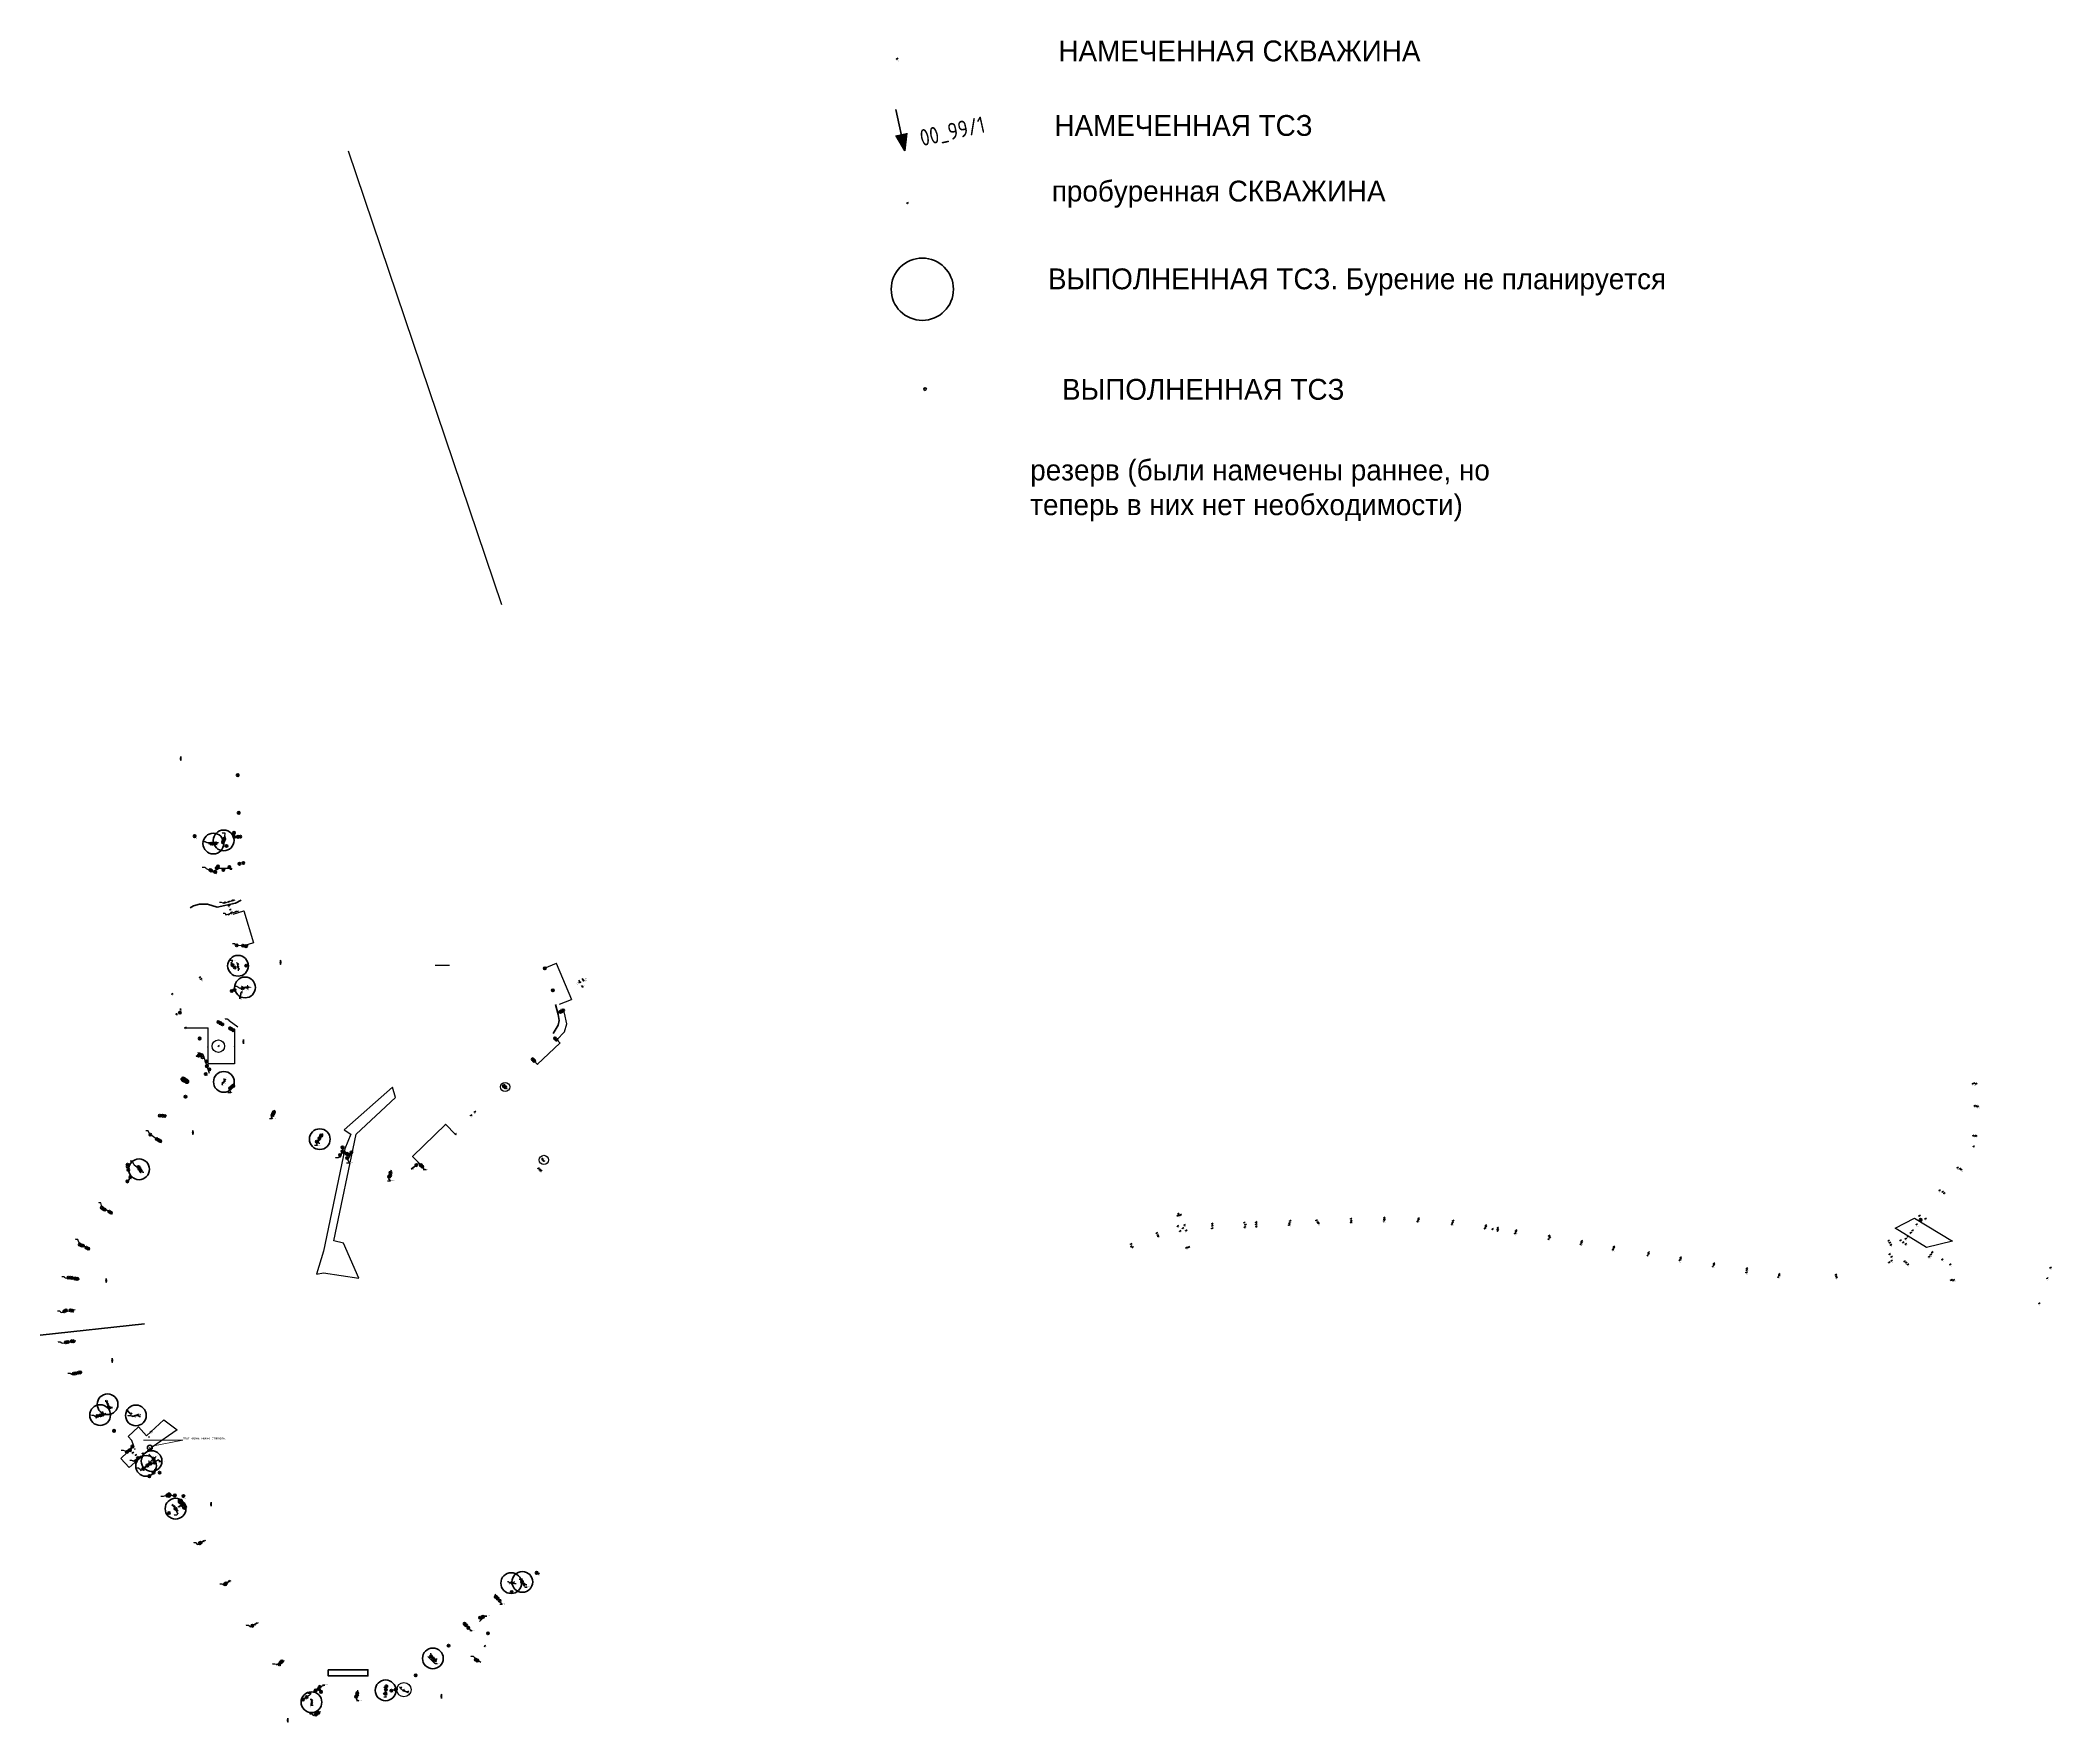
# Model space of a CAD drawing. Header units: metres. Extents: x 1267698 to 1279776, y 339473 to 349577.
import ezdxf
from ezdxf import colors
from ezdxf.entities.mleader import LeaderData, LeaderLine
from ezdxf.enums import TextEntityAlignment as Align
from ezdxf.math import Vec2, Vec3

# ---------------------------------------------------------------- set-up
doc = ezdxf.new("R2010")
doc.units = ezdxf.units.M
doc.header["$PDMODE"] = 1
doc.header["$PDSIZE"] = 100
doc.linetypes.add('Труба', pattern=[4, 3, -1])
doc.linetypes.add('ШтрихпунктирУтолщ', pattern=[12, 8, -2, 0, -2])
doc.layers.get('Defpoints').update_dxf_attribs({"lineweight": 15})
for name, color, linetype, lineweight in [('_ИГЕОЛ поперечники ОХ', 3, 'Continuous', 30), ('_ИГЕОЛ Пробуренные скв', 250, 'Continuous', 100), ('_ИГЕОЛ Пробуренные ТСЗ', 250, 'Continuous', 100), ('_ИГЕОЛ! ВСПОМ', 6, 'Continuous', 30), ('_ИГЕОЛ_АСФАЛЬТ', 5, 'Continuous', 100), ('_ИГЕОЛ_намеченные скважины_П', 6, 'Continuous', 100), ('_ИГеол_намеченные ТСЗ_П', 3, 'Continuous', 100), ('Водопропускные Трубы_ОХ_Выноска', 7, 'Continuous', 30), ('ВодопропускныеТрубы_ОХ', 160, 'Труба', 50), ('КЕРНЫ', 6, 'Continuous', 50)]:
    doc.layers.add(name, color=color, linetype=linetype, lineweight=lineweight)
doc.layers.add('_ИГЕОЛ Пробуренные ТСЗ+', color=250, linetype='Continuous', lineweight=100, plot=False)
doc.layers.add('рамки для схемы', color=1, linetype='Continuous', lineweight=80, plot=False)
for name, color, linetype in [('_Скважины', 5, 'Continuous'), ('_Точки опытных наблюдений', 4, 'Continuous'), ('Decoration', 7, 'Continuous')]:
    doc.layers.add(name, color=color, linetype=linetype)
doc.styles.add('RS', font='romans.shx', dxfattribs={"width": 0.64})
doc.styles.add('TITLE', font='arial.ttf', dxfattribs={"width": 0.8})
doc.styles.add('VNIPISIMPLEXCUR', font='simplex.shx', dxfattribs={"width": 0.8, "oblique": 15})
doc.styles.add('АД_Текст', font='isocpeur.ttf', dxfattribs={"width": 0.8})
doc.styles.add('ГОСТ 2.304', font='CS_Gost2304.shx')
doc.dimstyles.new('LIN', dxfattribs={"dimtxt": 3.5, "dimasz": 2, "dimexe": 1, "dimexo": 0, "dimgap": 1, "dimtad": 1, "dimdec": 1, "dimrnd": 1, "dimzin": 9, "dimdsep": 46, "dimtxsty": 'RS', "dimblk1": 'OBLIQUE', "dimblk2": 'OBLIQUE', "dimsah": 1, "dimcen": 2, "dimdle": 1, "dimclrd": 256, "dimclre": 256, "dimclrt": 7, "dimazin": 2, "dimtfac": 2.5, "dimtdec": 1, "dimtmove": 0, "dimatfit": 3, "dimfxl": 1, "dimtolj": 1, "dimtzin": 12, "dimlwd": -1, "dimlwe": -1, "dimarcsym": 0})

# ---------------------------------------------------------------- blocks, each defined once
blk = doc.blocks.new('ИИ25001')
at = {"linetype": 'Continuous', "lineweight": 25}
h = blk.add_hatch(color=0, dxfattribs=at)
edge = h.paths.add_edge_path()
edge.add_arc((0, 0), 0.5, 359.64, 719.64)
at = {"layer": '_Точки опытных наблюдений', "linetype": 'Continuous', "lineweight": 70}
h = blk.add_hatch(color=5, dxfattribs=at)
h.dxf.hatch_style = 1
h.paths.add_polyline_path([(0, 2), (-0.7, 2), (0, 0)])
h.paths.add_polyline_path([(0.7, 2), (0, 2), (0, 0)])
at = {"color": 0, "linetype": 'Continuous', "lineweight": 25}
for radius in [1, 0.5]:
    blk.add_circle((0, 0), radius, dxfattribs=at)
at = {"layer": '_Точки опытных наблюдений', "color": 5, "linetype": 'Continuous', "lineweight": 70}
blk.add_line((-0.1, 5.1), (0, 0), dxfattribs=at)
at = {"color": 253, "linetype": 'Continuous', "style": 'VNIPISIMPLEXCUR', "oblique": 15, "width": 0.8, "flags": 1}
for tag, p in [('DATE', (-2.5, -0.8)), ('NOTE2', (-2.5, -5.6)), ('NOTE1', (-2.5, -3.2))]:
    blk.add_attdef(tag, text='', height=1.6, dxfattribs=at).set_placement(p, align=Align.RIGHT)
at = {"layer": '_Скважины', "color": 0, "linetype": 'Continuous', "lineweight": 50, "transparency": 33554687, "style": 'RS', "width": 0.64}
blk.add_attdef('NUMBER_001', (1, 0.7), '', height=2, dxfattribs=at)
at = {"layer": '_Скважины', "color": 0, "linetype": 'Continuous', "lineweight": 100, "style": 'VNIPISIMPLEXCUR', "oblique": 15, "width": 0.8}
for tag, p in [('TFS', (19.1, -1)), ('EGWL', (38.3, 0.7)), ('STS', (2, -5.2)), ('FS', (14.2, -2.7)), ('AGWL', (36.6, -2.7))]:
    blk.add_attdef(tag, p, '', height=2, dxfattribs=at)
at = {"layer": '_Скважины', "color": 0, "linetype": 'Continuous', "lineweight": 50, "style": 'RS', "width": 0.64}
blk.add_attdef('HEIGHT_001', (1, -2.7), '', height=2, dxfattribs=at)
blk = doc.blocks.new('тсз_намечен')
at = {"layer": '_Точки опытных наблюдений', "linetype": 'Continuous', "lineweight": 70}
h = blk.add_hatch(color=0, dxfattribs=at)
h.dxf.hatch_style = 1
h.paths.add_polyline_path([(-1.56, 3.77), (-2.82, 3.25), (0, 0)])
h.paths.add_polyline_path([(-0.31, 4.29), (-1.56, 3.77), (0, 0)])
at = {"layer": '_Точки опытных наблюдений', "color": 0, "linetype": 'Continuous', "lineweight": 70}
for p, q in [((-3.91, 9.42), (0, 0)), ((0, 0), (-2.82, 3.25)), ((-0.31, 4.29), (0, 0))]:
    blk.add_line(p, q, dxfattribs=at)
at = {"color": 253, "linetype": 'Continuous', "style": 'VNIPISIMPLEXCUR', "oblique": 15, "width": 0.8, "flags": 1}
for tag, p in [('DATE', (-4.01, -3.39)), ('NOTE1', (-2.17, -7.83)), ('NOTE2', (-0.33, -12.26))]:
    blk.add_attdef(tag, text='', height=3.2, rotation=22.5153, dxfattribs=at).set_placement(p, align=Align.RIGHT)
at = {"layer": '_Скважины', "color": 0, "linetype": 'Continuous', "lineweight": 100, "style": 'VNIPISIMPLEXCUR', "oblique": 15, "width": 0.8}
for tag, p in [('EGWL', (70.26, 30.64)), ('AGWL', (69.68, 23.04)), ('TFS', (36.01, 12.76)), ('FS', (28.34, 5.9)), ('STS', (5.76, -3.46))]:
    blk.add_attdef(tag, p, '', height=4, rotation=22.5153, dxfattribs=at)
at = {"layer": '_Скважины', "color": 0, "linetype": 'Continuous', "lineweight": 100, "transparency": 33554687, "style": 'RS', "width": 0.8}
blk.add_attdef('NUMBER', (3.16, 2.83), '', height=4, rotation=22.5153, dxfattribs=at)
at = {"layer": '_Скважины', "color": 0, "linetype": 'Continuous', "lineweight": 100, "style": 'RS', "width": 0.8}
blk.add_attdef('HEIGHT', (5.76, -3.46), '', height=4, rotation=22.5153, dxfattribs=at)
blk = doc.blocks.new('_Oblique')
at = {"color": 0, "linetype": 'ByBlock', "lineweight": -2}
blk.add_line((-0.5, -0.5), (0.5, 0.5), dxfattribs=at)
blk = doc.blocks.new('*D36')
at = {"layer": 'Defpoints', "color": 0, "lineweight": 50, "transparency": 16777216}
for p in [(1269539, 342890), (1269547, 342879), (1269550, 342884)]:
    blk.add_point(p, dxfattribs=at)
at = {"layer": 'рамки для схемы', "transparency": 16777216}
for p, q in [((1269535, 342885), (1269548, 342878)), ((1269539, 342890), (1269536, 342884)), ((1269550, 342884), (1269546, 342878))]:
    blk.add_line(p, q, dxfattribs=at)
at = {"layer": 'рамки для схемы', "transparency": 16777216, "xscale": 2, "yscale": 2, "zscale": 2}
for p, rotation in [((1269536, 342885), 150.7813885031709), ((1269547, 342879), 330.7813885031709)]:
    blk.add_blockref('_Oblique', p, dxfattribs=dict(at, rotation=rotation))
at = {"layer": 'рамки для схемы', "color": 7, "lineweight": 50, "transparency": 16777216, "insert": (1269543, 342884), "char_height": 3.5, "attachment_point": 5, "rotation": 330.7814, "style": 'RS'}
blk.add_mtext('\\A1;12', dxfattribs=at)
blk = doc.blocks.new('_None')
blk = doc.blocks.new('_Open30')
at = {"color": 0, "linetype": 'ByBlock', "lineweight": -2}
for p, q in [((-1, 0.267949), (0, 0)), ((0, 0), (-1, -0.267949)), ((0, 0), (-1, 0))]:
    blk.add_line(p, q, dxfattribs=at)
blk = doc.blocks.new('указатель севера')
for p, q in [((-3, 8), (-6, 9)), ((-3, 10), (-2, 22)), ((-1, 8), (-2, -3)), ((-1, 10), (1, 9))]:
    blk.add_line(p, q)
for points in [[(-6, 9), (-3, 10)], [(-6, 9), (1, 9)], [(-1, 10), (-3, 8)], [(-3, 10), (-1, 8)], [(-2, -3), (-3, 8)], [(-2, 22), (-1, 10)], [(-2, -3), (-2, 22)], [(1, 9), (-1, 8)]]:
    blk.add_lwpolyline(points)
at = {"width": 0.8}
for s, p in [('З', (-8, 8)), ('С', (-3, 23)), ('В', (2, 8)), ('Юг', (-3, -6))]:
    blk.add_text(s, height=2.06, dxfattribs=at).set_placement(p)
blk = doc.blocks.new('*D72')
at = {"transparency": 16777216}
for p, q in [((1270727, 344004), (1270798, 344034)), ((1270797, 344034), (1270888, 343816)), ((1270817, 343788), (1270888, 343817))]:
    blk.add_line(p, q, dxfattribs=at)
at = {"layer": 'Defpoints', "color": 0, "transparency": 16777216}
for p in [(1270727, 344004), (1270817, 343788), (1270887, 343817)]:
    blk.add_point(p, dxfattribs=at)
at = {"transparency": 16777216, "xscale": 2, "yscale": 2, "zscale": 2}
for p, rotation in [((1270797, 344033), 112.5991879075836), ((1270887, 343817), 292.5991879075835)]:
    blk.add_blockref('_Oblique', p, dxfattribs=dict(at, rotation=rotation))
at = {"color": 7, "transparency": 16777216, "insert": (1270845, 343926), "char_height": 3.5, "attachment_point": 5, "rotation": 292.5992, "style": 'RS'}
blk.add_mtext('\\A1;234', dxfattribs=at)
blk = doc.blocks.new('*D73')
at = {"transparency": 16777216}
for p, q in [((1270683, 343426), (1270821, 343556)), ((1270801, 343576), (1270821, 343554)), ((1270664, 343448), (1270684, 343426))]:
    blk.add_line(p, q, dxfattribs=at)
at = {"layer": 'Defpoints', "color": 0, "transparency": 16777216}
for p in [(1270801, 343576), (1270820, 343555), (1270664, 343448)]:
    blk.add_point(p, dxfattribs=at)
at = {"transparency": 16777216, "xscale": 2, "yscale": 2, "zscale": 2}
for p, rotation in [((1270820, 343555), 43.12328236585966), ((1270684, 343427), 223.1232823658597)]:
    blk.add_blockref('_Oblique', p, dxfattribs=dict(at, rotation=rotation))
at = {"color": 7, "transparency": 16777216, "insert": (1270750, 343493), "char_height": 3.5, "attachment_point": 5, "rotation": 43.1233, "style": 'RS'}
blk.add_mtext('\\A1;187', dxfattribs=at)
blk = doc.blocks.new('*D75')
at = {"transparency": 16777216}
for p, q in [((1268857, 344329), (1268921, 344349)), ((1268920, 344349), (1268979, 344158)), ((1268916, 344139), (1268980, 344159))]:
    blk.add_line(p, q, dxfattribs=at)
at = {"layer": 'Defpoints', "color": 0, "transparency": 16777216}
for p in [(1268857, 344329), (1268916, 344139), (1268979, 344159)]:
    blk.add_point(p, dxfattribs=at)
at = {"transparency": 16777216, "xscale": 2, "yscale": 2, "zscale": 2}
for p, rotation in [((1268920, 344348), 107.2534008202615), ((1268979, 344159), 287.2534008202615)]:
    blk.add_blockref('_Oblique', p, dxfattribs=dict(at, rotation=rotation))
at = {"color": 7, "transparency": 16777216, "insert": (1268952, 344254), "char_height": 3.5, "attachment_point": 5, "rotation": 287.2534, "style": 'RS'}
blk.add_mtext('\\A1;199', dxfattribs=at)
blk = doc.blocks.new('*D78')
at = {"layer": '_ИГЕОЛ! ВСПОМ', "transparency": 16777216}
for p, q in [((1269933, 342873), (1270133, 343068)), ((1270191, 343007), (1270131, 343068)), ((1269993, 342813), (1269933, 342874))]:
    blk.add_line(p, q, dxfattribs=at)
at = {"layer": 'Defpoints', "color": 0, "transparency": 16777216}
for p in [(1270132, 343067), (1270191, 343007, 0), (1269993, 342813)]:
    blk.add_point(p, dxfattribs=at)
at = {"layer": '_ИГЕОЛ! ВСПОМ', "transparency": 16777216, "xscale": 2, "yscale": 2, "zscale": 2}
for p, rotation in [((1270132, 343067), 44.3968503938644), ((1269934, 342873), 224.3968503938644)]:
    blk.add_blockref('_Oblique', p, dxfattribs=dict(at, rotation=rotation))
at = {"layer": '_ИГЕОЛ! ВСПОМ', "color": 7, "transparency": 16777216, "insert": (1270031, 342972), "char_height": 3.5, "attachment_point": 5, "rotation": 44.3969, "style": 'RS'}
blk.add_mtext('\\A1;277', dxfattribs=at)
blk = doc.blocks.new('*U89')
at = {"linetype": 'Труба'}
blk.add_lwpolyline([(-20, -2), (-20, 0), (-20, 0), (-20, 2), (-20, 0), (-2, 0), (-2, 2), (-2, 0), (-2, 0), (-2, -2), (-2, 0), (-20, 0)], dxfattribs=at)
at = {"color": 7, "linetype": 'ШтрихпунктирУтолщ', "lineweight": 9}
blk.add_lwpolyline([(-20, 0), (-2, 0)], dxfattribs=at)
blk = doc.blocks.new('*U92')
at = {"linetype": 'Труба'}
blk.add_lwpolyline([(-35, -2), (-35, 0), (-35, 0), (-35, 2), (-35, 0), (3, 0), (3, 2), (3, 0), (3, 0), (3, -2), (3, 0), (-35, 0)], dxfattribs=at)
at = {"color": 7, "linetype": 'ШтрихпунктирУтолщ', "lineweight": 9}
blk.add_lwpolyline([(-35, 0), (3, 0)], dxfattribs=at)
blk = doc.blocks.new('*U81')
at = {"linetype": 'Труба'}
blk.add_lwpolyline([(-13, -2), (-13, 0), (-13, 0), (-13, 2), (-13, 0), (6, 0), (6, 2), (6, 0), (6, 0), (6, -2), (6, 0), (-13, 0)], dxfattribs=at)
at = {"color": 7, "linetype": 'ШтрихпунктирУтолщ', "lineweight": 9}
blk.add_lwpolyline([(-13, 0), (6, 0)], dxfattribs=at)
blk = doc.blocks.new('*U98')
at = {"linetype": 'Труба'}
blk.add_lwpolyline([(-26, -2), (-26, 0), (-26, 0), (-26, 2), (-26, 0), (-1, 0), (-1, 2), (-1, 0), (-1, 0), (-1, -2), (-1, 0), (-26, 0)], dxfattribs=at)
at = {"color": 7, "linetype": 'ШтрихпунктирУтолщ', "lineweight": 9}
blk.add_lwpolyline([(-26, 0), (-1, 0)], dxfattribs=at)
blk = doc.blocks.new('*U82')
at = {"linetype": 'Труба'}
blk.add_lwpolyline([(-20, -2), (-20, 0), (-20, 0), (-20, 2), (-20, 0), (0, 0), (0, 2), (0, 0), (0, 0), (0, -2), (0, 0), (-20, 0)], dxfattribs=at)
at = {"color": 7, "linetype": 'ШтрихпунктирУтолщ', "lineweight": 9}
blk.add_lwpolyline([(-20, 0), (0, 0)], dxfattribs=at)
blk = doc.blocks.new('*U94')
at = {"linetype": 'Труба'}
blk.add_lwpolyline([(-29, -2), (-29, 0), (-29, 0), (-29, 2), (-29, 0), (-7, 0), (-7, 2), (-7, 0), (-7, 0), (-7, -2), (-7, 0), (-29, 0)], dxfattribs=at)
at = {"color": 7, "linetype": 'ШтрихпунктирУтолщ', "lineweight": 9}
blk.add_lwpolyline([(-29, 0), (-7, 0)], dxfattribs=at)
blk = doc.blocks.new('*U83')
at = {"linetype": 'Труба'}
blk.add_lwpolyline([(-22, -2), (-22, 0), (-22, 0), (-22, 2), (-22, 0), (13, 0), (13, 2), (13, 0), (13, 0), (13, -2), (13, 0), (-22, 0)], dxfattribs=at)
at = {"color": 7, "linetype": 'ШтрихпунктирУтолщ', "lineweight": 9}
blk.add_lwpolyline([(-22, 0), (13, 0)], dxfattribs=at)
blk = doc.blocks.new('*U93')
at = {"linetype": 'Труба'}
blk.add_lwpolyline([(-20, -2), (-20, 0), (-20, 0), (-20, 2), (-20, 0), (7, 0), (7, 2), (7, 0), (7, 0), (7, -2), (7, 0), (-20, 0)], dxfattribs=at)
at = {"color": 7, "linetype": 'ШтрихпунктирУтолщ', "lineweight": 9}
blk.add_lwpolyline([(-20, 0), (7, 0)], dxfattribs=at)
blk = doc.blocks.new('*U84')
at = {"linetype": 'Труба'}
blk.add_lwpolyline([(-21, -2), (-21, 0), (-21, 0), (-21, 2), (-21, 0), (8, 0), (8, 2), (8, 0), (8, 0), (8, -2), (8, 0), (-21, 0)], dxfattribs=at)
at = {"color": 7, "linetype": 'ШтрихпунктирУтолщ', "lineweight": 9}
blk.add_lwpolyline([(-21, 0), (8, 0)], dxfattribs=at)
blk = doc.blocks.new('*U85')
at = {"linetype": 'Труба'}
blk.add_lwpolyline([(-21, -2), (-21, 0), (-21, 0), (-21, 2), (-21, 0), (2, 0), (2, 2), (2, 0), (2, 0), (2, -2), (2, 0), (-21, 0)], dxfattribs=at)
at = {"color": 7, "linetype": 'ШтрихпунктирУтолщ', "lineweight": 9}
blk.add_lwpolyline([(-21, 0), (2, 0)], dxfattribs=at)
blk = doc.blocks.new('*U86')
at = {"linetype": 'Труба'}
blk.add_lwpolyline([(-26, -2), (-26, 0), (-26, 0), (-26, 2), (-26, 0), (-4, 0), (-4, 2), (-4, 0), (-4, 0), (-4, -2), (-4, 0), (-26, 0)], dxfattribs=at)
at = {"color": 7, "linetype": 'ШтрихпунктирУтолщ', "lineweight": 9}
blk.add_lwpolyline([(-26, 0), (-4, 0)], dxfattribs=at)
blk = doc.blocks.new('*U95')
at = {"linetype": 'Труба'}
blk.add_lwpolyline([(-27, -2), (-27, 0), (-27, 0), (-27, 2), (-27, 0), (22, 0), (22, 2), (22, 0), (22, 0), (22, -2), (22, 0), (-27, 0)], dxfattribs=at)
at = {"color": 7, "linetype": 'ШтрихпунктирУтолщ', "lineweight": 9}
blk.add_lwpolyline([(-27, 0), (22, 0)], dxfattribs=at)
blk = doc.blocks.new('*U87')
at = {"linetype": 'Труба'}
blk.add_lwpolyline([(-12, -2), (-12, 0), (-12, 0), (-12, 2), (-12, 0), (6, 0), (6, 2), (6, 0), (6, 0), (6, -2), (6, 0), (-12, 0)], dxfattribs=at)
at = {"color": 7, "linetype": 'ШтрихпунктирУтолщ', "lineweight": 9}
blk.add_lwpolyline([(-12, 0), (6, 0)], dxfattribs=at)
blk = doc.blocks.new('*U96')
at = {"linetype": 'Труба'}
blk.add_lwpolyline([(-24, -2), (-24, 0), (-24, 0), (-24, 2), (-24, 0), (5, 0), (5, 2), (5, 0), (5, 0), (5, -2), (5, 0), (-24, 0)], dxfattribs=at)
at = {"color": 7, "linetype": 'ШтрихпунктирУтолщ', "lineweight": 9}
blk.add_lwpolyline([(-24, 0), (5, 0)], dxfattribs=at)
blk = doc.blocks.new('выноска')
at = {"ltscale": 100}
for p, q in [((1, -1), (-1, 1)), ((-1, -1), (1, 1))]:
    blk.add_line(p, q, dxfattribs=at)
blk = doc.blocks.new('*U90')
at = {"linetype": 'Труба'}
blk.add_lwpolyline([(-16, -2), (-16, 0), (-16, 0), (-16, 2), (-16, 0), (1, 0), (1, 2), (1, 0), (1, 0), (1, -2), (1, 0), (-16, 0)], dxfattribs=at)
at = {"color": 7, "linetype": 'ШтрихпунктирУтолщ', "lineweight": 9}
blk.add_lwpolyline([(-16, 0), (1, 0)], dxfattribs=at)
blk = doc.blocks.new('*U91')
at = {"linetype": 'Труба'}
blk.add_lwpolyline([(-21, -2), (-21, 0), (-21, 0), (-21, 2), (-21, 0), (0, 0), (0, 2), (0, 0), (0, 0), (0, -2), (0, 0), (-21, 0)], dxfattribs=at)
at = {"color": 7, "linetype": 'ШтрихпунктирУтолщ', "lineweight": 9}
blk.add_lwpolyline([(-21, 0), (0, 0)], dxfattribs=at)
blk = doc.blocks.new('*U97')
at = {"linetype": 'Труба'}
blk.add_lwpolyline([(-20, -2), (-20, 0), (-20, 0), (-20, 2), (-20, 0), (0, 0), (0, 2), (0, 0), (0, 0), (0, -2), (0, 0), (-20, 0)], dxfattribs=at)
at = {"color": 7, "linetype": 'ШтрихпунктирУтолщ', "lineweight": 9}
blk.add_lwpolyline([(-20, 0), (0, 0)], dxfattribs=at)
blk = doc.blocks.new('*U88')
at = {"linetype": 'Труба'}
blk.add_lwpolyline([(-20, -2), (-20, 0), (-20, 0), (-20, 2), (-20, 0), (-3, 0), (-3, 2), (-3, 0), (-3, 0), (-3, -2), (-3, 0), (-20, 0)], dxfattribs=at)
at = {"color": 7, "linetype": 'ШтрихпунктирУтолщ', "lineweight": 9}
blk.add_lwpolyline([(-20, 0), (-3, 0)], dxfattribs=at)
blk = doc.blocks.new('*D102')
at = {"layer": '_ИГЕОЛ! ВСПОМ', "transparency": 16777216}
for p, q in [((1268562, 343646), (1268706, 343646)), ((1268705, 343647), (1268705, 343415)), ((1268699, 343416), (1268706, 343416))]:
    blk.add_line(p, q, dxfattribs=at)
at = {"layer": 'Defpoints', "color": 0, "transparency": 16777216}
for p in [(1268562, 343646), (1268699, 343416), (1268705, 343416)]:
    blk.add_point(p, dxfattribs=at)
at = {"layer": '_ИГЕОЛ! ВСПОМ', "transparency": 16777216, "xscale": 2, "yscale": 2, "zscale": 2}
for p, rotation in [((1268705, 343646), 90), ((1268705, 343416), 270)]:
    blk.add_blockref('_Oblique', p, dxfattribs=dict(at, rotation=rotation))
at = {"layer": '_ИГЕОЛ! ВСПОМ', "color": 7, "transparency": 16777216, "insert": (1268702, 343531), "char_height": 3.5, "attachment_point": 5, "rotation": 90, "style": 'RS'}
blk.add_mtext('\\A1;230', dxfattribs=at)
blk = doc.blocks.new('*D103')
at = {"layer": '_ИГЕОЛ! ВСПОМ', "transparency": 16777216}
for p, q in [((1268846, 343638), (1268865, 343638)), ((1268864, 343639), (1268864, 343431)), ((1268709, 343432), (1268865, 343432))]:
    blk.add_line(p, q, dxfattribs=at)
at = {"layer": 'Defpoints', "color": 0, "transparency": 16777216}
for p in [(1268846, 343638), (1268709, 343432), (1268864, 343432)]:
    blk.add_point(p, dxfattribs=at)
at = {"layer": '_ИГЕОЛ! ВСПОМ', "transparency": 16777216, "xscale": 2, "yscale": 2, "zscale": 2}
for p, rotation in [((1268864, 343638), 90), ((1268864, 343432), 270)]:
    blk.add_blockref('_Oblique', p, dxfattribs=dict(at, rotation=rotation))
at = {"layer": '_ИГЕОЛ! ВСПОМ', "color": 7, "transparency": 16777216, "insert": (1268861, 343535), "char_height": 3.5, "attachment_point": 5, "rotation": 90, "style": 'RS'}
blk.add_mtext('\\A1;206', dxfattribs=at)
blk = doc.blocks.new('2024-01-13-трубы')
at = {"layer": 'ВодопропускныеТрубы_ОХ'}
for name, p, rotation in [('*U89', (1268796, 344762), 250.0014401007469), ('*U85', (1268885, 344029), 92.85258691922684), ('*U84', (1268921, 343889), 184.3015967076761), ('*U91', (1268794, 343314), 236.7387707225618), ('*U92', (1269368, 342965), 236.3684262190309), ('*U93', (1268289, 342803), 112.3437846999009), ('*U94', (1268099, 341403), 106.0159442153281), ('*U81', (1268270, 341318), 199.3422299315499), ('*U95', (1268336, 341017), 43.62893797965847), ('*U87', (1268364, 341044), 222.4072230125802), ('*U96', (1268505, 340766), 124.2329257678869), ('*U88', (1270515, 340314), 173.0678824799621), ('*U82', (1270587, 340328), 121.7436675395342), ('*U86', (1270045, 339871), 134.3985465140584), ('*U98', (1269773, 339682), 83.36443904971664), ('*U97', (1269329, 339607), 82.88956562528352)]:
    blk.add_blockref(name, p, dxfattribs=dict(at, rotation=rotation))
at = {"layer": 'Водопропускные Трубы_ОХ_Выноска'}
ml = blk.add_multileader_mtext('Standard', dxfattribs=at)
ml.set_content('СГМТ %%c0.80 м\\PПК 0+31.50', color=256, style='TITLE')
ml.set_leader_properties()
ml.set_arrow_properties(name='NONE')
ml.build(insert=Vec2(0, 0))
ml.multileader.update_dxf_attribs({"has_dogleg": 0, "text_left_attachment_type": 6, "text_right_attachment_type": 5, "dogleg_length": 0.36, "arrow_head_size": 0})
ctx = ml.context
ctx.base_point, ctx.char_height, ctx.arrow_head_size, ctx.landing_gap_size, ctx.plane_origin, ctx.plane_x_axis, ctx.plane_y_axis = Vec3(1268806, 344790), 1.5, 0, 0, Vec3(1268784, 344832), Vec3(0.3474, 0.937717), Vec3(-0.937717, 0.3474)
ctx.left_attachment, ctx.right_attachment = 6, 5
notes = []
notes.append((ctx, [(0, (1, 1, 0), (1268806, 344790), (0.3474, 0.937717), 0.36, [(0, [(1268803, 344780)], 0, [])])]))
ctx.mtext.insert, ctx.mtext.text_direction, ctx.mtext.rotation, ctx.mtext.line_spacing_factor, ctx.mtext.flow_direction = Vec3(1268805, 344791), Vec3(0.3474, 0.937717), 1.216, 0.85, 5
ctx.mtext.has_bg_fill, ctx.mtext.bg_color, ctx.mtext.bg_scale_factor, ctx.mtext.bg_transparency, ctx.mtext.use_window_bg_color = 1, -1027028792, 1.5, 0, 1
ml = blk.add_multileader_mtext('Standard', dxfattribs=at)
ml.set_content('СГМТ %%c1.50 м\\PПК 0+49.70', color=256, style='TITLE')
ml.set_leader_properties()
ml.set_arrow_properties(name='NONE')
ml.build(insert=Vec2(0, 0))
ml.multileader.update_dxf_attribs({"has_dogleg": 0, "text_left_attachment_type": 6, "text_right_attachment_type": 5, "dogleg_length": 0.36, "arrow_head_size": 0})
ctx = ml.context
ctx.base_point, ctx.char_height, ctx.arrow_head_size, ctx.landing_gap_size, ctx.plane_origin, ctx.plane_x_axis, ctx.plane_y_axis = Vec3(1268887, 343998), 1.5, 0, 0, Vec3(1268924, 343961), Vec3(0.052225, -0.998635), Vec3(0.998635, 0.052225)
ctx.left_attachment, ctx.right_attachment = 6, 5
notes.append((ctx, [(0, (1, 1, 0), (1268887, 343999), (0.052225, -0.998635), 0.36, [(0, [(1268886, 344008)], 0, [])])]))
ctx.mtext.insert, ctx.mtext.text_direction, ctx.mtext.rotation, ctx.mtext.line_spacing_factor, ctx.mtext.flow_direction = Vec3(1268889, 343998), Vec3(0.052225, -0.998635), 4.764638, 0.85, 5
ctx.mtext.has_bg_fill, ctx.mtext.bg_color, ctx.mtext.bg_scale_factor, ctx.mtext.bg_transparency, ctx.mtext.use_window_bg_color = 1, -1027028792, 1.5, 0, 1
ml = blk.add_multileader_mtext('Standard', dxfattribs=at)
ml.set_content('СГМТ %%c1.50 м\\PПК 9+71.11', color=256, style='TITLE')
ml.set_leader_properties()
ml.set_arrow_properties(name='NONE')
ml.build(insert=Vec2(0, 0))
ml.multileader.update_dxf_attribs({"has_dogleg": 0, "text_left_attachment_type": 6, "text_right_attachment_type": 5, "dogleg_length": 0.36, "arrow_head_size": 0})
ctx = ml.context
ctx.base_point, ctx.char_height, ctx.arrow_head_size, ctx.landing_gap_size, ctx.plane_origin, ctx.plane_x_axis, ctx.plane_y_axis = Vec3(1268952, 343891), 1.5, 0, 0, Vec3(1268983, 343928), Vec3(0.998232, 0.059432), Vec3(-0.059432, 0.998232)
ctx.left_attachment, ctx.right_attachment = 6, 5
notes.append((ctx, [(0, (1, 1, 0), (1268952, 343891), (0.998232, 0.059432), 0.36, [(0, [(1268942, 343890)], 0, [])])]))
ctx.mtext.insert, ctx.mtext.text_direction, ctx.mtext.rotation, ctx.mtext.line_spacing_factor, ctx.mtext.flow_direction = Vec3(1268952, 343893), Vec3(0.998232, 0.059432), 0.059467, 0.85, 5
ctx.mtext.has_bg_fill, ctx.mtext.bg_color, ctx.mtext.bg_scale_factor, ctx.mtext.bg_transparency, ctx.mtext.use_window_bg_color = 1, -1027028792, 1.5, 0, 1
ml = blk.add_multileader_mtext('Standard', dxfattribs=at)
ml.set_content('СГМТ %%c1.50 м\\PПК 1+36', color=256, style='TITLE')
ml.set_leader_properties()
ml.set_arrow_properties(name='NONE')
ml.build(insert=Vec2(0, 0))
ml.multileader.update_dxf_attribs({"has_dogleg": 0, "text_left_attachment_type": 6, "text_right_attachment_type": 5, "dogleg_length": 0.36, "arrow_head_size": 0})
ctx = ml.context
ctx.base_point, ctx.char_height, ctx.arrow_head_size, ctx.landing_gap_size, ctx.plane_origin, ctx.plane_x_axis, ctx.plane_y_axis = Vec3(1268810, 343338), 1.5, 0, 0, Vec3(1268802, 343387), Vec3(0.547679, 0.836689), Vec3(-0.836689, 0.547679)
ctx.left_attachment, ctx.right_attachment = 6, 5
notes.append((ctx, [(0, (1, 1, 0), (1268810, 343338), (0.547679, 0.836689), 0.36, [(0, [(1268808, 343334)], 0, [])])]))
ctx.mtext.insert, ctx.mtext.text_direction, ctx.mtext.rotation, ctx.mtext.line_spacing_factor, ctx.mtext.flow_direction = Vec3(1268809, 343339), Vec3(0.547679, 0.836689), 0.991209, 0.85, 5
ctx.mtext.has_bg_fill, ctx.mtext.bg_color, ctx.mtext.bg_scale_factor, ctx.mtext.bg_transparency, ctx.mtext.use_window_bg_color = 1, -1027028792, 1.5, 0, 1
ml = blk.add_multileader_mtext('Standard', dxfattribs=at)
ml.set_content('СГМТ %%c1.50 м\\PПК 8+08', color=256, style='TITLE')
ml.set_leader_properties()
ml.set_arrow_properties(name='NONE')
ml.build(insert=Vec2(0, 0))
ml.multileader.update_dxf_attribs({"has_dogleg": 0, "text_left_attachment_type": 6, "text_right_attachment_type": 5, "dogleg_length": 0.36, "arrow_head_size": 0})
ctx = ml.context
ctx.base_point, ctx.char_height, ctx.arrow_head_size, ctx.landing_gap_size, ctx.plane_origin, ctx.plane_x_axis, ctx.plane_y_axis = Vec3(1269395, 343005), 1.5, 0, 0, Vec3(1269375, 343036), Vec3(0.553075, 0.833131), Vec3(-0.833131, 0.553075)
ctx.left_attachment, ctx.right_attachment = 6, 5
notes.append((ctx, [(0, (1, 1, 0), (1269395, 343005), (0.553075, 0.833131), 0.36, [(0, [(1269388, 342994)], 0, [])])]))
ctx.mtext.insert, ctx.mtext.text_direction, ctx.mtext.rotation, ctx.mtext.line_spacing_factor, ctx.mtext.flow_direction = Vec3(1269393, 343006), Vec3(0.553075, 0.833131), 0.984745, 0.85, 5
ctx.mtext.has_bg_fill, ctx.mtext.bg_color, ctx.mtext.bg_scale_factor, ctx.mtext.bg_transparency, ctx.mtext.use_window_bg_color = 1, -1027028792, 1.5, 0, 1
ml = blk.add_multileader_mtext('Standard', dxfattribs=at)
ml.set_content('СГМТ %%c1.50 м\\PПК 22+44.83', color=256, style='TITLE')
ml.set_leader_properties()
ml.set_arrow_properties(name='NONE')
ml.build(insert=Vec2(0, 0))
ml.multileader.update_dxf_attribs({"has_dogleg": 0, "text_left_attachment_type": 2, "text_right_attachment_type": 8, "dogleg_length": 0.36, "arrow_head_size": 0})
ctx = ml.context
ctx.base_point, ctx.char_height, ctx.arrow_head_size, ctx.landing_gap_size, ctx.plane_origin, ctx.plane_x_axis, ctx.plane_y_axis = Vec3(1268301, 342776), 1.5, 0, 0, Vec3(1268343, 342760), Vec3(0.3802, -0.924904), Vec3(0.924904, 0.3802)
ctx.left_attachment, ctx.right_attachment = 2, 8
notes.append((ctx, [(0, (1, 1, 0), (1268300, 342776), (0.3802, -0.924904), 0.36, [(0, [(1268297, 342784)], 0, [])])]))
ctx.mtext.insert, ctx.mtext.text_direction, ctx.mtext.rotation, ctx.mtext.line_spacing_factor, ctx.mtext.flow_direction = Vec3(1268302, 342777), Vec3(0.3802, -0.924904), 5.102402, 0.85, 5
ctx.mtext.has_bg_fill, ctx.mtext.bg_color, ctx.mtext.bg_scale_factor, ctx.mtext.bg_transparency, ctx.mtext.use_window_bg_color = 1, -1027028792, 1.5, 0, 1
ml = blk.add_multileader_mtext('Standard', dxfattribs=at)
ml.set_content('СГМТ %%c1.0 м\\PС- ПК 0+77.00', color=256, style='TITLE')
ml.set_leader_properties()
ml.set_arrow_properties(name='NONE')
ml.build(insert=Vec2(0, 0))
ml.multileader.update_dxf_attribs({"has_dogleg": 0, "text_left_attachment_type": 6, "text_right_attachment_type": 5, "dogleg_length": 0.36, "arrow_head_size": 0})
ctx = ml.context
ctx.base_point, ctx.char_height, ctx.arrow_head_size, ctx.landing_gap_size, ctx.plane_origin, ctx.plane_x_axis, ctx.plane_y_axis = Vec3(1268110, 341363), 1.5, 0, 0, Vec3(1268151, 341347), Vec3(0.274462, -0.961598), Vec3(0.961598, 0.274462)
ctx.left_attachment, ctx.right_attachment = 6, 5
notes.append((ctx, [(0, (1, 1, 0), (1268110, 341364), (0.274462, -0.961598), 0.36, [(0, [(1268107, 341375)], 0, [])])]))
ctx.mtext.insert, ctx.mtext.text_direction, ctx.mtext.rotation, ctx.mtext.line_spacing_factor, ctx.mtext.flow_direction = Vec3(1268112, 341364), Vec3(0.274462, -0.961598), 4.99042, 0.85, 5
ctx.mtext.has_bg_fill, ctx.mtext.bg_color, ctx.mtext.bg_scale_factor, ctx.mtext.bg_transparency, ctx.mtext.use_window_bg_color = 1, -1027028792, 1.5, 0, 1
ml = blk.add_multileader_mtext('Standard', dxfattribs=at)
ml.set_content('СГМТ %%c1.0 м\\PПК 2+73.26', color=256, style='TITLE')
ml.set_leader_properties()
ml.set_arrow_properties(name='NONE')
ml.build(insert=Vec2(0, 0))
ml.multileader.update_dxf_attribs({"has_dogleg": 0, "text_left_attachment_type": 6, "text_right_attachment_type": 5, "dogleg_length": 0.36, "arrow_head_size": 0})
ctx = ml.context
ctx.base_point, ctx.char_height, ctx.arrow_head_size, ctx.landing_gap_size, ctx.plane_origin, ctx.plane_x_axis, ctx.plane_y_axis = Vec3(1268288, 341324), 1.5, 0, 0, Vec3(1268320, 341373), Vec3(0.943639, 0.330977), Vec3(-0.330977, 0.943639)
ctx.left_attachment, ctx.right_attachment = 6, 5
notes.append((ctx, [(0, (1, 1, 0), (1268288, 341324), (0.943639, 0.330977), 0.36, [(0, [(1268282, 341322)], 0, [])])]))
ctx.mtext.insert, ctx.mtext.text_direction, ctx.mtext.rotation, ctx.mtext.line_spacing_factor, ctx.mtext.flow_direction = Vec3(1268287, 341326), Vec3(0.943639, 0.330977), 0.337338, 0.85, 5
ctx.mtext.has_bg_fill, ctx.mtext.bg_color, ctx.mtext.bg_scale_factor, ctx.mtext.bg_transparency, ctx.mtext.use_window_bg_color = 1, -1027028792, 1.5, 0, 1
ml = blk.add_multileader_mtext('Standard', dxfattribs=at)
ml.set_content('СГМТ %%c1.0 м\\PПК 3+63.800', color=256, style='TITLE')
ml.set_leader_properties()
ml.set_arrow_properties(name='NONE')
ml.build(insert=Vec2(0, 0))
ml.multileader.update_dxf_attribs({"has_dogleg": 0, "text_left_attachment_type": 2, "text_right_attachment_type": 5, "dogleg_length": 0.36, "arrow_head_size": 0})
ctx = ml.context
ctx.base_point, ctx.char_height, ctx.arrow_head_size, ctx.landing_gap_size, ctx.plane_origin, ctx.plane_x_axis, ctx.plane_y_axis = Vec3(1268395, 341073), 1.5, 0, 0, Vec3(1268379, 341105), Vec3(0.738537, 0.674213), Vec3(-0.674213, 0.738537)
ctx.left_attachment, ctx.right_attachment = 2, 5
notes.append((ctx, [(0, (1, 1, 0), (1268395, 341073), (0.738537, 0.674213), 0.36, [(0, [(1268373, 341051)], 0, [])])]))
ctx.mtext.insert, ctx.mtext.text_direction, ctx.mtext.rotation, ctx.mtext.line_spacing_factor, ctx.mtext.flow_direction = Vec3(1268394, 341075), Vec3(0.738537, 0.674213), 0.739898, 0.85, 5
ctx.mtext.has_bg_fill, ctx.mtext.bg_color, ctx.mtext.bg_scale_factor, ctx.mtext.bg_transparency, ctx.mtext.use_window_bg_color = 1, -1027028792, 1.5, 0, 1
ml = blk.add_multileader_mtext('Standard', dxfattribs=at)
ml.set_content('СГМТ %%c1.50 м\\PПК 0+24.3', color=256, style='TITLE')
ml.set_leader_properties()
ml.set_arrow_properties(name='NONE')
ml.build(insert=Vec2(0, 0))
ml.multileader.update_dxf_attribs({"has_dogleg": 0, "text_left_attachment_type": 6, "text_right_attachment_type": 5, "dogleg_length": 0.36, "arrow_head_size": 0})
ctx = ml.context
ctx.base_point, ctx.char_height, ctx.arrow_head_size, ctx.landing_gap_size, ctx.plane_origin, ctx.plane_x_axis, ctx.plane_y_axis = Vec3(1268494, 340786), 1.5, 0, 0, Vec3(1268572, 340730), Vec3(0.559758, -0.828656), Vec3(0.828656, 0.559758)
ctx.left_attachment, ctx.right_attachment = 6, 5
notes.append((ctx, [(0, (1, 1, 0), (1268498, 340776), (-0.559758, 0.828656), 0.36, [(0, [(1268503, 340770)], 0, [])])]))
ctx.mtext.insert, ctx.mtext.text_direction, ctx.mtext.rotation, ctx.mtext.line_spacing_factor, ctx.mtext.flow_direction = Vec3(1268495, 340787), Vec3(0.559758, -0.828656), 5.306483, 0.85, 5
ctx.mtext.has_bg_fill, ctx.mtext.bg_color, ctx.mtext.bg_scale_factor, ctx.mtext.bg_transparency, ctx.mtext.use_window_bg_color = 1, -1027028792, 1.5, 0, 1
ml = blk.add_multileader_mtext('Standard', dxfattribs=at)
ml.set_content('СГМТ %%c1.0 м\\PПК 74+55', color=256, style='TITLE')
ml.set_leader_properties()
ml.set_arrow_properties(name='NONE')
ml.build(insert=Vec2(0, 0))
ml.multileader.update_dxf_attribs({"has_dogleg": 0, "text_left_attachment_type": 6, "text_right_attachment_type": 5, "dogleg_length": 0.36, "arrow_head_size": 0})
ctx = ml.context
ctx.base_point, ctx.char_height, ctx.arrow_head_size, ctx.landing_gap_size, ctx.plane_origin, ctx.plane_x_axis, ctx.plane_y_axis = Vec3(1270604, 340301), 1.5, 0, 0, Vec3(1270653, 340290), Vec3(0.530438, -0.847724), Vec3(0.847724, 0.530438)
ctx.left_attachment, ctx.right_attachment = 6, 5
notes.append((ctx, [(0, (1, 1, 0), (1270603, 340302), (0.530438, -0.847724), 0.36, [(0, [(1270598, 340310)], 0, [])])]))
ctx.mtext.insert, ctx.mtext.text_direction, ctx.mtext.rotation, ctx.mtext.line_spacing_factor, ctx.mtext.flow_direction = Vec3(1270605, 340302), Vec3(0.530438, -0.847724), 5.271506, 0.85, 5
ctx.mtext.has_bg_fill, ctx.mtext.bg_color, ctx.mtext.bg_scale_factor, ctx.mtext.bg_transparency, ctx.mtext.use_window_bg_color = 1, -1027028792, 1.5, 0, 1
ml = blk.add_multileader_mtext('Standard', dxfattribs=at)
ml.set_content('СГМТ %%c1.50 м\\PПК 67+47', color=256, style='TITLE')
ml.set_leader_properties()
ml.set_arrow_properties(name='NONE')
ml.build(insert=Vec2(0, 0))
ml.multileader.update_dxf_attribs({"has_dogleg": 0, "text_left_attachment_type": 6, "text_right_attachment_type": 5, "dogleg_length": 0.36, "arrow_head_size": 0})
ctx = ml.context
ctx.base_point, ctx.char_height, ctx.arrow_head_size, ctx.landing_gap_size, ctx.plane_origin, ctx.plane_x_axis, ctx.plane_y_axis = Vec3(1270070, 339846), 1.5, 0, 0, Vec3(1270117, 339848), Vec3(0.696881, -0.717187), Vec3(0.717187, 0.696881)
ctx.left_attachment, ctx.right_attachment = 6, 5
notes.append((ctx, [(0, (1, 1, 0), (1270069, 339847), (0.696881, -0.717187), 0.36, [(0, [(1270064, 339852)], 0, [])])]))
ctx.mtext.insert, ctx.mtext.text_direction, ctx.mtext.rotation, ctx.mtext.line_spacing_factor, ctx.mtext.flow_direction = Vec3(1270071, 339848), Vec3(0.696881, -0.717187), 5.483429, 0.85, 5
ctx.mtext.has_bg_fill, ctx.mtext.bg_color, ctx.mtext.bg_scale_factor, ctx.mtext.bg_transparency, ctx.mtext.use_window_bg_color = 1, -1027028792, 1.5, 0, 1
ml = blk.add_multileader_mtext('Standard', dxfattribs=at)
ml.set_content('СГМТ %%c1.50 м\\PПК 64+01.50', color=256, style='TITLE')
ml.set_leader_properties()
ml.set_arrow_properties(name='NONE')
ml.build(insert=Vec2(0, 0))
ml.multileader.update_dxf_attribs({"has_dogleg": 0, "text_left_attachment_type": 6, "text_right_attachment_type": 5, "dogleg_length": 0.36, "arrow_head_size": 0})
ctx = ml.context
ctx.base_point, ctx.char_height, ctx.arrow_head_size, ctx.landing_gap_size, ctx.plane_origin, ctx.plane_x_axis, ctx.plane_y_axis = Vec3(1269769, 339648), 1.5, 0, 0, Vec3(1269800, 339612), Vec3(-0.118293, -0.992979), Vec3(0.992979, -0.118293)
ctx.left_attachment, ctx.right_attachment = 6, 5
notes.append((ctx, [(0, (1, 1, 0), (1269769, 339648), (-0.118293, -0.992979), 0.36, [(0, [(1269770, 339656)], 0, [])])]))
ctx.mtext.insert, ctx.mtext.text_direction, ctx.mtext.rotation, ctx.mtext.line_spacing_factor, ctx.mtext.flow_direction = Vec3(1269771, 339647), Vec3(-0.118293, -0.992979), 4.593818, 0.85, 5
ctx.mtext.has_bg_fill, ctx.mtext.bg_color, ctx.mtext.bg_scale_factor, ctx.mtext.bg_transparency, ctx.mtext.use_window_bg_color = 1, -1027028792, 1.5, 0, 1
ml = blk.add_multileader_mtext('Standard', dxfattribs=at)
ml.set_content('СГМТ %%c1.0 м\\PПК 0+19', color=256, style='TITLE')
ml.set_leader_properties()
ml.set_arrow_properties(name='NONE')
ml.build(insert=Vec2(0, 0))
ml.multileader.update_dxf_attribs({"has_dogleg": 0, "text_left_attachment_type": 6, "text_right_attachment_type": 5, "dogleg_length": 0.36, "arrow_head_size": 0})
ctx = ml.context
ctx.base_point, ctx.char_height, ctx.arrow_head_size, ctx.landing_gap_size, ctx.plane_origin, ctx.plane_x_axis, ctx.plane_y_axis = Vec3(1269325, 339575), 1.5, 0, 0, Vec3(1269356, 339537), Vec3(-0.118734, -0.992926), Vec3(0.992926, -0.118734)
ctx.left_attachment, ctx.right_attachment = 6, 5
notes.append((ctx, [(0, (1, 1, 0), (1269325, 339575), (-0.118734, -0.992926), 0.36, [(0, [(1269326, 339587)], 0, [])])]))
ctx.mtext.insert, ctx.mtext.text_direction, ctx.mtext.rotation, ctx.mtext.line_spacing_factor, ctx.mtext.flow_direction = Vec3(1269326, 339575), Vec3(-0.118734, -0.992926), 4.593374, 0.85, 5
ctx.mtext.has_bg_fill, ctx.mtext.bg_color, ctx.mtext.bg_scale_factor, ctx.mtext.bg_transparency, ctx.mtext.use_window_bg_color = 1, -1027028792, 1.5, 0, 1
for ctx, leaders in notes:
    for number, flags, end, landing, length, lines in leaders:
        leader = LeaderData()
        leader.index, (leader.has_last_leader_line, leader.has_dogleg_vector, leader.attachment_direction) = number, flags
        leader.last_leader_point, leader.dogleg_vector, leader.dogleg_length = Vec3(end), Vec3(landing), length
        for number, points, colour, breaks in lines:
            line = LeaderLine()
            line.index, line.vertices, line.color, line.breaks = number, Vec3.list(points), colors.encode_raw_color(colour), breaks
            leader.lines.append(line)
        ctx.leaders.append(leader)
at = {"color": 5, "lineweight": 200}
for centre in [(1268886, 344019), (1268928, 343889), (1268801, 343322), (1269377, 342978), (1268292, 342797), (1268273, 341319), (1268511, 340759), (1270056, 339860), (1269772, 339668), (1269327, 339597)]:
    blk.add_circle(centre, 62.3, dxfattribs=at)
at = {"layer": 'ВодопропускныеТрубы_ОХ'}
for name, p, rotation in [('*U90', (1268745, 344753), 3.202233647053078), ('*U83', (1268053, 341320), 196.0145786668109)]:
    blk.add_blockref(name, p, dxfattribs=dict(at, rotation=rotation))
ml = blk.add_multileader_mtext('Standard')
ml.set_content('30.89', color=256, style='ГОСТ 2.304')
ml.set_leader_properties()
ml.set_arrow_properties(name='выноска')
ml.build(insert=Vec2(0, 0))
ml.multileader.update_dxf_attribs({"text_left_attachment_type": 5, "text_right_attachment_type": 5, "dogleg_length": 0.36, "arrow_head_size": 1})
ctx = ml.context
ctx.base_point, ctx.char_height, ctx.arrow_head_size, ctx.landing_gap_size = Vec3(1268784, 344755), 1.5, 1, 0.1
ctx.left_attachment, ctx.right_attachment, ctx.text_align_type = 5, 5, 2
notes = []
notes.append((ctx, [(0, (1, 1, 0), (1268789, 344755), (-1, 0), 0.36, [(0, [(1268797, 344764)], 0, [])])]))
ctx.mtext.insert, ctx.mtext.alignment = Vec3(1268789, 344757), 3
ml = blk.add_multileader_mtext('Standard')
ml.set_content('30.83 ', color=256, style='ГОСТ 2.304')
ml.set_leader_properties()
ml.set_arrow_properties(name='выноска')
ml.build(insert=Vec2(0, 0))
ml.multileader.update_dxf_attribs({"text_left_attachment_type": 5, "text_right_attachment_type": 5, "dogleg_length": 0.36, "arrow_head_size": 1})
ctx = ml.context
ctx.base_point, ctx.char_height, ctx.arrow_head_size, ctx.landing_gap_size = Vec3(1268795, 344785), 1.5, 1, 0.1
ctx.left_attachment, ctx.right_attachment, ctx.text_align_type = 5, 5, 2
notes.append((ctx, [(0, (1, 1, 0), (1268800, 344785), (-1, 0), 0.36, [(0, [(1268803, 344780)], 0, [])])]))
ctx.mtext.insert, ctx.mtext.alignment = Vec3(1268800, 344787), 3
ml = blk.add_multileader_mtext('Standard')
ml.set_content('31.28', color=256, style='ГОСТ 2.304')
ml.set_leader_properties()
ml.set_arrow_properties(name='выноска')
ml.build(insert=Vec2(0, 0))
ml.multileader.update_dxf_attribs({"text_left_attachment_type": 8, "text_right_attachment_type": 5, "dogleg_length": 0.36, "arrow_head_size": 1})
ctx = ml.context
ctx.base_point, ctx.char_height, ctx.arrow_head_size, ctx.landing_gap_size, ctx.plane_origin = Vec3(1268874, 344036), 1.5, 1, 0.1, Vec3(38, 2)
ctx.left_attachment, ctx.right_attachment, ctx.text_align_type = 8, 5, 2
notes.append((ctx, [(0, (1, 1, 0), (1268878, 344036), (-1, 0), 0.36, [(0, [(1268885, 344030)], 0, [])])]))
ctx.mtext.insert, ctx.mtext.alignment = Vec3(1268878, 344038), 3
ml = blk.add_multileader_mtext('Standard')
ml.set_content('\\L{31.19}', color=256, style='ГОСТ 2.304')
ml.set_leader_properties()
ml.set_arrow_properties(name='выноска')
ml.build(insert=Vec2(0, 0))
ml.multileader.update_dxf_attribs({"text_left_attachment_type": 8, "text_right_attachment_type": 5, "dogleg_length": 0.36, "arrow_head_size": 1})
ctx = ml.context
ctx.base_point, ctx.char_height, ctx.arrow_head_size, ctx.landing_gap_size, ctx.plane_origin = Vec3(1268892, 344001), 1.5, 1, 0.1, Vec3(19, 1)
ctx.left_attachment, ctx.right_attachment = 8, 5
notes.append((ctx, [(0, (1, 1, 0), (1268891, 344001), (1, 0), 0.36, [(0, [(1268886, 344008)], 0, [])])]))
ctx.mtext.insert = Vec3(1268892, 344003)
ml = blk.add_multileader_mtext('Standard')
ml.set_content('28.03', color=256, style='ГОСТ 2.304')
ml.set_leader_properties()
ml.set_arrow_properties(name='выноска')
ml.build(insert=Vec2(0, 0))
ml.multileader.update_dxf_attribs({"text_left_attachment_type": 5, "text_right_attachment_type": 5, "dogleg_length": 0.36, "arrow_head_size": 1})
ctx = ml.context
ctx.base_point, ctx.char_height, ctx.arrow_head_size, ctx.landing_gap_size = Vec3(1268903, 343895), 1.5, 1, 0.1
ctx.left_attachment, ctx.right_attachment, ctx.text_align_type = 5, 5, 2
notes.append((ctx, [(0, (1, 1, 0), (1268908, 343895), (-1, 0), 0.36, [(0, [(1268913, 343888)], 0, [])])]))
ctx.mtext.insert, ctx.mtext.alignment = Vec3(1268908, 343897), 3
ml = blk.add_multileader_mtext('Standard')
ml.set_content('28.12', color=256, style='ГОСТ 2.304')
ml.set_leader_properties()
ml.set_arrow_properties(name='выноска')
ml.build(insert=Vec2(0, 0))
ml.multileader.update_dxf_attribs({"text_left_attachment_type": 5, "text_right_attachment_type": 5, "dogleg_length": 0.36, "arrow_head_size": 1})
ctx = ml.context
ctx.base_point, ctx.char_height, ctx.arrow_head_size, ctx.landing_gap_size, ctx.plane_origin = Vec3(1268945, 343899), 1.5, 1, 0.1, Vec3(29, 2)
ctx.left_attachment, ctx.right_attachment = 5, 5
notes.append((ctx, [(0, (1, 1, 0), (1268945, 343898), (1, 0), 0.36, [(0, [(1268942, 343890)], 0, [])])]))
ctx.mtext.insert = Vec3(1268945, 343900)
ml = blk.add_multileader_mtext('Standard')
ml.set_content('32.23', color=256, style='ГОСТ 2.304')
ml.set_leader_properties()
ml.set_arrow_properties(name='выноска')
ml.build(insert=Vec2(0, 0))
ml.multileader.update_dxf_attribs({"text_left_attachment_type": 8, "text_right_attachment_type": 5, "dogleg_length": 0.36, "arrow_head_size": 1})
ctx = ml.context
ctx.base_point, ctx.char_height, ctx.arrow_head_size, ctx.landing_gap_size, ctx.plane_origin, ctx.plane_x_axis, ctx.plane_y_axis = Vec3(1268784, 343307), 1.5, 1, 0.1, Vec3(1975, -8968), Vec3(0.999973, 0.007342), Vec3(-0.007342, 0.999973)
ctx.left_attachment, ctx.right_attachment, ctx.text_align_type = 8, 5, 2
notes.append((ctx, [(0, (1, 1, 0), (1268789, 343307), (-0.999973, -0.007342), 0.36, [(0, [(1268794, 343314)], 0, [])])]))
ctx.mtext.insert, ctx.mtext.text_direction, ctx.mtext.rotation, ctx.mtext.alignment = Vec3(1268789, 343309), Vec3(0.999973, 0.007342), 0.007342, 3
ml = blk.add_multileader_mtext('Standard')
ml.set_content('32.14', color=256, style='ГОСТ 2.304')
ml.set_leader_properties()
ml.set_arrow_properties(name='выноска')
ml.build(insert=Vec2(0, 0))
ml.multileader.update_dxf_attribs({"text_left_attachment_type": 8, "text_right_attachment_type": 5, "dogleg_length": 0.36, "arrow_head_size": 1})
ctx = ml.context
ctx.base_point, ctx.char_height, ctx.arrow_head_size, ctx.landing_gap_size, ctx.plane_origin, ctx.plane_x_axis, ctx.plane_y_axis = Vec3(1268799, 343338), 1.5, 1, 0.1, Vec3(1987, -8950), Vec3(0.999973, 0.007342), Vec3(-0.007342, 0.999973)
ctx.left_attachment, ctx.right_attachment, ctx.text_align_type = 8, 5, 2
notes.append((ctx, [(0, (1, 1, 0), (1268804, 343338), (-0.999973, -0.007342), 0.36, [(0, [(1268806, 343332)], 0, [])])]))
ctx.mtext.insert, ctx.mtext.text_direction, ctx.mtext.rotation, ctx.mtext.alignment = Vec3(1268803, 343340), Vec3(0.999973, 0.007342), 0.007342, 3
ml = blk.add_multileader_mtext('Standard')
ml.set_content('30.76', color=256, style='ГОСТ 2.304')
ml.set_leader_properties()
ml.set_arrow_properties(name='выноска')
ml.build(insert=Vec2(0, 0))
ml.multileader.update_dxf_attribs({"text_left_attachment_type": 5, "text_right_attachment_type": 5, "dogleg_length": 0.36, "arrow_head_size": 1})
ctx = ml.context
ctx.base_point, ctx.char_height, ctx.arrow_head_size, ctx.landing_gap_size, ctx.plane_origin, ctx.plane_x_axis, ctx.plane_y_axis = Vec3(1269369, 342997), 1.5, 1, 0.1, Vec3(298, -1121), Vec3(1, 0.000879), Vec3(-0.000879, 1)
ctx.left_attachment, ctx.right_attachment, ctx.text_align_type = 5, 5, 2
notes.append((ctx, [(0, (1, 1, 0), (1269374, 342996), (-1, -0.000879), 0.36, [(0, [(1269388, 342994)], 0, [])])]))
ctx.mtext.insert, ctx.mtext.text_direction, ctx.mtext.rotation, ctx.mtext.alignment = Vec3(1269374, 342998), Vec3(1, 0.000879), 0.000879, 3
ml = blk.add_multileader_mtext('Standard')
ml.set_content('30.88', color=256, style='ГОСТ 2.304')
ml.set_leader_properties()
ml.set_arrow_properties(name='выноска')
ml.build(insert=Vec2(0, 0))
ml.multileader.update_dxf_attribs({"text_left_attachment_type": 5, "text_right_attachment_type": 5, "dogleg_length": 0.36, "arrow_head_size": 1})
ctx = ml.context
ctx.base_point, ctx.char_height, ctx.arrow_head_size, ctx.landing_gap_size, ctx.plane_origin = Vec3(1269373, 342954), 1.5, 1, 0.1, Vec3(-3, -4)
ctx.left_attachment, ctx.right_attachment = 5, 5
notes.append((ctx, [(0, (1, 1, 0), (1269372, 342953), (1, 0), 0.36, [(0, [(1269366, 342962)], 0, [])])]))
ctx.mtext.insert = Vec3(1269373, 342955)
ml = blk.add_multileader_mtext('Standard')
ml.set_content('30.48', color=256, style='ГОСТ 2.304')
ml.set_leader_properties()
ml.set_arrow_properties(name='выноска')
ml.build(insert=Vec2(0, 0))
ml.multileader.update_dxf_attribs({"text_left_attachment_type": 5, "text_right_attachment_type": 5, "dogleg_length": 0.36, "arrow_head_size": 1})
ctx = ml.context
ctx.base_point, ctx.char_height, ctx.arrow_head_size, ctx.landing_gap_size, ctx.plane_origin = Vec3(1268272, 342813), 1.5, 1, 0.1, Vec3(0, -1)
ctx.left_attachment, ctx.right_attachment, ctx.text_align_type = 5, 5, 2
notes.append((ctx, [(0, (1, 1, 0), (1268278, 342813), (-1, 0), 0.36, [(0, [(1268287, 342810)], 0, [])])]))
ctx.mtext.insert, ctx.mtext.alignment = Vec3(1268277, 342815), 3
ml = blk.add_multileader_mtext('Standard')
ml.set_content('\\L{30.62}', color=256, style='ГОСТ 2.304')
ml.set_leader_properties()
ml.set_arrow_properties(name='выноска')
ml.build(insert=Vec2(0, 0))
ml.multileader.update_dxf_attribs({"text_left_attachment_type": 8, "text_right_attachment_type": 5, "dogleg_length": 0.36, "arrow_head_size": 1})
ctx = ml.context
ctx.base_point, ctx.char_height, ctx.arrow_head_size, ctx.landing_gap_size, ctx.plane_origin = Vec3(1268316, 342780), 1.5, 1, 0.1, Vec3(0, -1)
ctx.left_attachment, ctx.right_attachment = 8, 5
notes.append((ctx, [(0, (1, 1, 0), (1268316, 342780), (1, 0), 0.36, [(0, [(1268297, 342784)], 0, [])])]))
ctx.mtext.insert = Vec3(1268316, 342781)
ml = blk.add_multileader_mtext('Standard')
ml.set_content('32.76', color=256, style='ГОСТ 2.304')
ml.set_leader_properties()
ml.set_arrow_properties(name='выноска')
ml.build(insert=Vec2(0, 0))
ml.multileader.update_dxf_attribs({"text_left_attachment_type": 5, "text_right_attachment_type": 5, "dogleg_length": 0.36, "arrow_head_size": 1})
ctx = ml.context
ctx.base_point, ctx.char_height, ctx.arrow_head_size, ctx.landing_gap_size = Vec3(1268088, 341403), 1.5, 1, 0.1
ctx.left_attachment, ctx.right_attachment, ctx.text_align_type = 5, 5, 2
notes.append((ctx, [(0, (1, 1, 0), (1268094, 341403), (-1, 0), 0.36, [(0, [(1268101, 341396)], 0, [])])]))
ctx.mtext.insert, ctx.mtext.alignment = Vec3(1268093, 341405), 3
ml = blk.add_multileader_mtext('Standard')
ml.set_content('32.82', color=256, style='ГОСТ 2.304')
ml.set_leader_properties()
ml.set_arrow_properties(name='выноска')
ml.build(insert=Vec2(0, 0))
ml.multileader.update_dxf_attribs({"text_left_attachment_type": 5, "text_right_attachment_type": 5, "dogleg_length": 0.36, "arrow_head_size": 1})
ctx = ml.context
ctx.base_point, ctx.char_height, ctx.arrow_head_size, ctx.landing_gap_size = Vec3(1268247, 341314), 1.5, 1, 0.1
ctx.left_attachment, ctx.right_attachment, ctx.text_align_type = 5, 5, 2
notes.append((ctx, [(0, (1, 1, 0), (1268252, 341314), (-1, 0), 0.36, [(0, [(1268264, 341315)], 0, [])])]))
ctx.mtext.insert, ctx.mtext.alignment = Vec3(1268252, 341315), 3
ml = blk.add_multileader_mtext('Standard')
ml.set_content('32.88', color=256, style='ГОСТ 2.304')
ml.set_leader_properties()
ml.set_arrow_properties(name='выноска')
ml.build(insert=Vec2(0, 0))
ml.multileader.update_dxf_attribs({"text_left_attachment_type": 5, "text_right_attachment_type": 5, "dogleg_length": 0.36, "arrow_head_size": 1})
ctx = ml.context
ctx.base_point, ctx.char_height, ctx.arrow_head_size, ctx.landing_gap_size = Vec3(1268294, 341313), 1.5, 1, 0.1
ctx.left_attachment, ctx.right_attachment = 5, 5
notes.append((ctx, [(0, (1, 1, 0), (1268294, 341313), (1, 0), 0.36, [(0, [(1268282, 341322)], 0, [])])]))
ctx.mtext.insert = Vec3(1268295, 341315)
ml = blk.add_multileader_mtext('Standard')
ml.set_content('33.36', color=256, style='ГОСТ 2.304')
ml.set_leader_properties()
ml.set_arrow_properties(name='выноска')
ml.build(insert=Vec2(0, 0))
ml.multileader.update_dxf_attribs({"text_left_attachment_type": 5, "text_right_attachment_type": 5, "dogleg_length": 0.36, "arrow_head_size": 1})
ctx = ml.context
ctx.base_point, ctx.char_height, ctx.arrow_head_size, ctx.landing_gap_size = Vec3(1268483, 340781), 1.5, 1, 0.1
ctx.left_attachment, ctx.right_attachment, ctx.text_align_type = 5, 5, 2
notes.append((ctx, [(0, (1, 1, 0), (1268488, 340781), (-1, 0), 0.36, [(0, [(1268503, 340770)], 0, [])])]))
ctx.mtext.insert, ctx.mtext.alignment = Vec3(1268488, 340782), 3
ml = blk.add_multileader_mtext('Standard')
ml.set_content('33.51', color=256, style='ГОСТ 2.304')
ml.set_leader_properties()
ml.set_arrow_properties(name='выноска')
ml.build(insert=Vec2(0, 0))
ml.multileader.update_dxf_attribs({"text_left_attachment_type": 5, "text_right_attachment_type": 5, "dogleg_length": 0.36, "arrow_head_size": 1})
ctx = ml.context
ctx.base_point, ctx.char_height, ctx.arrow_head_size, ctx.landing_gap_size = Vec3(1268520, 340734), 1.5, 1, 0.1
ctx.left_attachment, ctx.right_attachment = 5, 5
notes.append((ctx, [(0, (1, 1, 0), (1268519, 340734), (1, 0), 0.36, [(0, [(1268519, 340747)], 0, [])])]))
ctx.mtext.insert = Vec3(1268520, 340736)
ml = blk.add_multileader_mtext('Standard')
ml.set_content('34.85', color=256, style='ГОСТ 2.304')
ml.set_leader_properties()
ml.set_arrow_properties(name='выноска')
ml.build(insert=Vec2(0, 0))
ml.multileader.update_dxf_attribs({"text_left_attachment_type": 5, "text_right_attachment_type": 5, "dogleg_length": 0.36, "arrow_head_size": 1})
ctx = ml.context
ctx.base_point, ctx.char_height, ctx.arrow_head_size, ctx.landing_gap_size = Vec3(1270574, 340333), 1.5, 1, 0.1
ctx.left_attachment, ctx.right_attachment, ctx.text_align_type = 5, 5, 2
notes.append((ctx, [(0, (1, 1, 0), (1270579, 340333), (-1, 0), 0.36, [(0, [(1270587, 340327)], 0, [])])]))
ctx.mtext.insert, ctx.mtext.alignment = Vec3(1270578, 340335), 3
ml = blk.add_multileader_mtext('Standard')
ml.set_content('34.75', color=256, style='ГОСТ 2.304')
ml.set_leader_properties()
ml.set_arrow_properties(name='выноска')
ml.build(insert=Vec2(0, 0))
ml.multileader.update_dxf_attribs({"text_left_attachment_type": 5, "text_right_attachment_type": 5, "dogleg_length": 0.36, "arrow_head_size": 1})
ctx = ml.context
ctx.base_point, ctx.char_height, ctx.arrow_head_size, ctx.landing_gap_size = Vec3(1270619, 340302), 1.5, 1, 0.1
ctx.left_attachment, ctx.right_attachment = 5, 5
notes.append((ctx, [(0, (1, 1, 0), (1270619, 340302), (1, 0), 0.36, [(0, [(1270598, 340310)], 0, [])])]))
ctx.mtext.insert = Vec3(1270619, 340304)
ml = blk.add_multileader_mtext('Standard')
ml.set_content('32.82', color=256, style='ГОСТ 2.304')
ml.set_leader_properties()
ml.set_arrow_properties(name='выноска')
ml.build(insert=Vec2(0, 0))
ml.multileader.update_dxf_attribs({"text_left_attachment_type": 5, "text_right_attachment_type": 5, "dogleg_length": 0.36, "arrow_head_size": 1})
ctx = ml.context
ctx.base_point, ctx.char_height, ctx.arrow_head_size, ctx.landing_gap_size = Vec3(1270041, 339888), 1.5, 1, 0.1
ctx.left_attachment, ctx.right_attachment, ctx.text_align_type = 5, 5, 2
notes.append((ctx, [(0, (1, 1, 0), (1270046, 339888), (-1, 0), 0.36, [(0, [(1270049, 339868)], 0, [])])]))
ctx.mtext.insert, ctx.mtext.alignment = Vec3(1270045, 339890), 3
ml = blk.add_multileader_mtext('Standard')
ml.set_content('32.71', color=256, style='ГОСТ 2.304')
ml.set_leader_properties()
ml.set_arrow_properties(name='выноска')
ml.build(insert=Vec2(0, 0))
ml.multileader.update_dxf_attribs({"text_left_attachment_type": 5, "text_right_attachment_type": 5, "dogleg_length": 0.36, "arrow_head_size": 1})
ctx = ml.context
ctx.base_point, ctx.char_height, ctx.arrow_head_size, ctx.landing_gap_size = Vec3(1270076, 339857), 1.5, 1, 0.1
ctx.left_attachment, ctx.right_attachment = 5, 5
notes.append((ctx, [(0, (1, 1, 0), (1270076, 339857), (1, 0), 0.36, [(0, [(1270064, 339852)], 0, [])])]))
ctx.mtext.insert = Vec3(1270077, 339859)
ml = blk.add_multileader_mtext('Standard')
ml.set_content('\\L{33.68}', color=256, style='ГОСТ 2.304')
ml.set_leader_properties()
ml.set_arrow_properties(name='выноска')
ml.build(insert=Vec2(0, 0))
ml.multileader.update_dxf_attribs({"text_left_attachment_type": 8, "text_right_attachment_type": 8, "dogleg_length": 0.36, "arrow_head_size": 1})
ctx = ml.context
ctx.base_point, ctx.char_height, ctx.arrow_head_size, ctx.landing_gap_size, ctx.plane_origin = Vec3(1269319, 339615), 1.5, 1, 0.1, Vec3(-444, -73)
ctx.left_attachment, ctx.right_attachment, ctx.text_align_type = 8, 8, 2
notes.append((ctx, [(0, (1, 1, 0), (1269324, 339615), (-1, 0), 0.36, [(0, [(1269329, 339607)], 0, [])])]))
ctx.mtext.insert, ctx.mtext.alignment = Vec3(1269324, 339617), 3
ml = blk.add_multileader_mtext('Standard')
ml.set_content('31.62', color=256, style='ГОСТ 2.304')
ml.set_leader_properties()
ml.set_arrow_properties(name='выноска')
ml.build(insert=Vec2(0, 0))
ml.multileader.update_dxf_attribs({"text_left_attachment_type": 5, "text_right_attachment_type": 5, "dogleg_length": 0.36, "arrow_head_size": 1})
ctx = ml.context
ctx.base_point, ctx.char_height, ctx.arrow_head_size, ctx.landing_gap_size = Vec3(1269753, 339648), 1.5, 1, 0.1
ctx.left_attachment, ctx.right_attachment, ctx.text_align_type = 5, 5, 2
notes.append((ctx, [(0, (1, 1, 0), (1269758, 339648), (-1, 0), 0.36, [(0, [(1269770, 339656)], 0, [])])]))
ctx.mtext.insert, ctx.mtext.alignment = Vec3(1269758, 339650), 3
ml = blk.add_multileader_mtext('Standard')
ml.set_content('31.89', color=256, style='ГОСТ 2.304')
ml.set_leader_properties()
ml.set_arrow_properties(name='выноска')
ml.build(insert=Vec2(0, 0))
ml.multileader.update_dxf_attribs({"text_left_attachment_type": 5, "text_right_attachment_type": 5, "dogleg_length": 0.36, "arrow_head_size": 1})
ctx = ml.context
ctx.base_point, ctx.char_height, ctx.arrow_head_size, ctx.landing_gap_size = Vec3(1269758, 339687), 1.5, 1, 0.1
ctx.left_attachment, ctx.right_attachment, ctx.text_align_type = 5, 5, 2
notes.append((ctx, [(0, (1, 1, 0), (1269762, 339687), (-1, 0), 0.36, [(0, [(1269773, 339680)], 0, [])])]))
ctx.mtext.insert, ctx.mtext.alignment = Vec3(1269762, 339689), 3
ml = blk.add_multileader_mtext('Standard')
ml.set_content('33.60', color=256, style='ГОСТ 2.304')
ml.set_leader_properties()
ml.set_arrow_properties(name='выноска')
ml.build(insert=Vec2(0, 0))
ml.multileader.update_dxf_attribs({"text_left_attachment_type": 5, "text_right_attachment_type": 8, "dogleg_length": 0.36, "arrow_head_size": 1})
ctx = ml.context
ctx.base_point, ctx.char_height, ctx.arrow_head_size, ctx.landing_gap_size, ctx.plane_origin = Vec3(1269332, 339579), 1.5, 1, 0.1, Vec3(-447, -93)
ctx.left_attachment, ctx.right_attachment = 5, 8
notes.append((ctx, [(0, (1, 1, 0), (1269332, 339579), (1, 0), 0.36, [(0, [(1269326, 339587)], 0, [])])]))
ctx.mtext.insert = Vec3(1269333, 339581)
at = {"layer": 'Водопропускные Трубы_ОХ_Выноска'}
ml = blk.add_multileader_mtext('Standard', dxfattribs=at)
ml.set_content('СГМТ %%c1.50 м\\PПК 42+80.00', color=256, style='TITLE')
ml.set_leader_properties()
ml.set_arrow_properties(name='NONE')
ml.build(insert=Vec2(0, 0))
ml.multileader.update_dxf_attribs({"has_dogleg": 0, "text_left_attachment_type": 6, "text_right_attachment_type": 5, "dogleg_length": 0.36, "arrow_head_size": 0})
ctx = ml.context
ctx.base_point, ctx.char_height, ctx.arrow_head_size, ctx.landing_gap_size, ctx.plane_origin, ctx.plane_x_axis, ctx.plane_y_axis = Vec3(1268298, 340988), 1.5, 0, 0, Vec3(1268328, 341029), Vec3(0.821075, 0.57082), Vec3(-0.57082, 0.821075)
ctx.left_attachment, ctx.right_attachment = 6, 5
notes.append((ctx, [(0, (1, 1, 0), (1268309, 340993), (-0.821075, -0.57082), 0.36, [(0, [(1268317, 340999)], 0, [])])]))
ctx.mtext.insert, ctx.mtext.text_direction, ctx.mtext.rotation, ctx.mtext.line_spacing_factor, ctx.mtext.flow_direction = Vec3(1268297, 340990), Vec3(0.821075, 0.57082), 0.607504, 0.85, 5
ctx.mtext.has_bg_fill, ctx.mtext.bg_color, ctx.mtext.bg_scale_factor, ctx.mtext.bg_transparency, ctx.mtext.use_window_bg_color = 1, -1027028792, 1.5, 0, 1
for ctx, leaders in notes:
    for number, flags, end, landing, length, lines in leaders:
        leader = LeaderData()
        leader.index, (leader.has_last_leader_line, leader.has_dogleg_vector, leader.attachment_direction) = number, flags
        leader.last_leader_point, leader.dogleg_vector, leader.dogleg_length = Vec3(end), Vec3(landing), length
        for number, points, colour, breaks in lines:
            line = LeaderLine()
            line.index, line.vertices, line.color, line.breaks = number, Vec3.list(points), colors.encode_raw_color(colour), breaks
            leader.lines.append(line)
        ctx.leaders.append(leader)
at = {"color": 5, "lineweight": 200}
for centre in [(1268334, 341016), (1268367, 341045)]:
    blk.add_circle(centre, 62.3, dxfattribs=at)
ml = blk.add_multileader_mtext('Standard')
ml.set_content('32.75', color=256, style='ГОСТ 2.304')
ml.set_leader_properties()
ml.set_arrow_properties(name='выноска')
ml.build(insert=Vec2(0, 0))
ml.multileader.update_dxf_attribs({"text_left_attachment_type": 5, "text_right_attachment_type": 5, "dogleg_length": 0.36, "arrow_head_size": 1})
ctx = ml.context
ctx.base_point, ctx.char_height, ctx.arrow_head_size, ctx.landing_gap_size = Vec3(1268319, 340988), 1.5, 1, 0.1
ctx.left_attachment, ctx.right_attachment = 5, 5
notes = []
notes.append((ctx, [(0, (1, 1, 0), (1268319, 340988), (1, 0), 0.36, [(0, [(1268317, 340999)], 0, [])])]))
ctx.mtext.insert = Vec3(1268319, 340990)
ml = blk.add_multileader_mtext('Standard')
ml.set_content('32.99', color=256, style='ГОСТ 2.304')
ml.set_leader_properties()
ml.set_arrow_properties(name='выноска')
ml.build(insert=Vec2(0, 0))
ml.multileader.update_dxf_attribs({"text_left_attachment_type": 5, "text_right_attachment_type": 5, "dogleg_length": 0.36, "arrow_head_size": 1})
ctx = ml.context
ctx.base_point, ctx.char_height, ctx.arrow_head_size, ctx.landing_gap_size, ctx.plane_origin = Vec3(1268353, 341044), 1.5, 1, 0.1, Vec3(-5, 6)
ctx.left_attachment, ctx.right_attachment = 5, 5
notes.append((ctx, [(0, (1, 1, 0), (1268353, 341044), (1, 0), 0.36, [(0, [(1268352, 341032)], 0, [])])]))
ctx.mtext.insert = Vec3(1268353, 341046)
ml = blk.add_multileader_mtext('Standard')
ml.set_content('\\L{33.05}', color=256, style='ГОСТ 2.304')
ml.set_leader_properties()
ml.set_arrow_properties(name='выноска')
ml.build(insert=Vec2(0, 0))
ml.multileader.update_dxf_attribs({"text_left_attachment_type": 8, "text_right_attachment_type": 5, "dogleg_length": 0.36, "arrow_head_size": 1})
ctx = ml.context
ctx.base_point, ctx.char_height, ctx.arrow_head_size, ctx.landing_gap_size, ctx.plane_origin = Vec3(1268363, 341029), 1.5, 1, 0.1, Vec3(-8, 10)
ctx.left_attachment, ctx.right_attachment = 8, 5
notes.append((ctx, [(0, (1, 1, 0), (1268363, 341029), (1, 0), 0.36, [(0, [(1268360, 341040)], 0, [])])]))
ctx.mtext.insert = Vec3(1268363, 341031)
ml = blk.add_multileader_mtext('Standard')
ml.set_content('33.11', color=256, style='ГОСТ 2.304')
ml.set_leader_properties()
ml.set_arrow_properties(name='выноска')
ml.build(insert=Vec2(0, 0))
ml.multileader.update_dxf_attribs({"text_left_attachment_type": 5, "text_right_attachment_type": 5, "dogleg_length": 0.36, "arrow_head_size": 1})
ctx = ml.context
ctx.base_point, ctx.char_height, ctx.arrow_head_size, ctx.landing_gap_size, ctx.plane_origin = Vec3(1268383, 341046), 1.5, 1, 0.1, Vec3(-11, 15)
ctx.left_attachment, ctx.right_attachment = 5, 5
notes.append((ctx, [(0, (1, 1, 0), (1268383, 341046), (1, 0), 0.36, [(0, [(1268373, 341052)], 0, [])])]))
ctx.mtext.insert = Vec3(1268383, 341048)
at = {"layer": 'Водопропускные Трубы_ОХ_Выноска'}
ml = blk.add_multileader_mtext('Standard', dxfattribs=at)
ml.set_content('СГМТ %%c0.80 м\\PПК 0+42.00', color=256, style='TITLE')
ml.set_leader_properties()
ml.set_arrow_properties(name='NONE')
ml.build(insert=Vec2(0, 0))
ml.multileader.update_dxf_attribs({"has_dogleg": 0, "text_left_attachment_type": 6, "text_right_attachment_type": 5, "dogleg_length": 0.36, "arrow_head_size": 0})
ctx = ml.context
ctx.base_point, ctx.char_height, ctx.arrow_head_size, ctx.landing_gap_size, ctx.plane_origin, ctx.plane_x_axis, ctx.plane_y_axis = Vec3(1268708, 344753), 1.5, 0, 0, Vec3(1268788, 344789), Vec3(0.999117, 0.042009), Vec3(-0.042009, 0.999117)
ctx.left_attachment, ctx.right_attachment = 6, 5
notes.append((ctx, [(0, (1, 1, 0), (1268719, 344751), (-0.999117, -0.042009), 0.36, [(0, [(1268730, 344752)], 0, [])])]))
ctx.mtext.insert, ctx.mtext.text_direction, ctx.mtext.rotation, ctx.mtext.line_spacing_factor, ctx.mtext.flow_direction = Vec3(1268708, 344755), Vec3(0.999117, 0.042009), 0.042022, 0.85, 5
ctx.mtext.has_bg_fill, ctx.mtext.bg_color, ctx.mtext.bg_scale_factor, ctx.mtext.bg_transparency, ctx.mtext.use_window_bg_color = 1, -1027028792, 1.5, 0, 1
ml = blk.add_multileader_mtext('Standard', dxfattribs=at)
ml.set_content('СГМТ %%c1.50 м\\PПК 38+66', color=256, style='TITLE')
ml.set_leader_properties()
ml.set_arrow_properties(name='NONE')
ml.build(insert=Vec2(0, 0))
ml.multileader.update_dxf_attribs({"has_dogleg": 0, "text_left_attachment_type": 6, "text_right_attachment_type": 5, "dogleg_length": 0.36, "arrow_head_size": 0})
ctx = ml.context
ctx.base_point, ctx.char_height, ctx.arrow_head_size, ctx.landing_gap_size, ctx.plane_origin, ctx.plane_x_axis, ctx.plane_y_axis = Vec3(1268082, 341329), 1.5, 0, 0, Vec3(1268103, 341371), Vec3(0.961877, 0.273482), Vec3(-0.273482, 0.961877)
ctx.left_attachment, ctx.right_attachment = 6, 5
notes.append((ctx, [(0, (1, 1, 0), (1268082, 341329), (0.961877, 0.273482), 0.36, [(0, [(1268074, 341326)], 0, [])])]))
ctx.mtext.insert, ctx.mtext.text_direction, ctx.mtext.rotation, ctx.mtext.line_spacing_factor, ctx.mtext.flow_direction = Vec3(1268082, 341331), Vec3(0.961877, 0.273482), 0.277011, 0.85, 5
ctx.mtext.has_bg_fill, ctx.mtext.bg_color, ctx.mtext.bg_scale_factor, ctx.mtext.bg_transparency, ctx.mtext.use_window_bg_color = 1, -1027028792, 1.5, 0, 1
ml = blk.add_multileader_mtext('Standard', dxfattribs=at)
ml.set_content('СГМТ %%c1.0 м\\PПК 0+32', color=256, style='TITLE')
ml.set_leader_properties()
ml.set_arrow_properties(name='NONE')
ml.build(insert=Vec2(0, 0))
ml.multileader.update_dxf_attribs({"has_dogleg": 0, "text_left_attachment_type": 6, "text_right_attachment_type": 5, "dogleg_length": 0.36, "arrow_head_size": 0})
ctx = ml.context
ctx.base_point, ctx.char_height, ctx.arrow_head_size, ctx.landing_gap_size, ctx.plane_origin, ctx.plane_x_axis, ctx.plane_y_axis = Vec3(1270545, 340310), 1.5, 0, 0, Vec3(1270584, 340341), Vec3(0.993291, -0.115643), Vec3(0.115643, 0.993291)
ctx.left_attachment, ctx.right_attachment = 6, 5
notes.append((ctx, [(0, (1, 1, 0), (1270545, 340310), (0.993291, -0.115643), 0.36, [(0, [(1270535, 340311)], 0, [])])]))
ctx.mtext.insert, ctx.mtext.text_direction, ctx.mtext.rotation, ctx.mtext.line_spacing_factor, ctx.mtext.flow_direction = Vec3(1270546, 340312), Vec3(0.993291, -0.115643), 6.167283, 0.85, 5
ctx.mtext.has_bg_fill, ctx.mtext.bg_color, ctx.mtext.bg_scale_factor, ctx.mtext.bg_transparency, ctx.mtext.use_window_bg_color = 1, -1027028792, 1.5, 0, 1
for ctx, leaders in notes:
    for number, flags, end, landing, length, lines in leaders:
        leader = LeaderData()
        leader.index, (leader.has_last_leader_line, leader.has_dogleg_vector, leader.attachment_direction) = number, flags
        leader.last_leader_point, leader.dogleg_vector, leader.dogleg_length = Vec3(end), Vec3(landing), length
        for number, points, colour, breaks in lines:
            line = LeaderLine()
            line.index, line.vertices, line.color, line.breaks = number, Vec3.list(points), colors.encode_raw_color(colour), breaks
            leader.lines.append(line)
        ctx.leaders.append(leader)
at = {"color": 5, "lineweight": 200}
for centre in [(1268738, 344753), (1268800, 344772), (1268103, 341386), (1268058, 341321), (1270526, 340312), (1270593, 340319)]:
    blk.add_circle(centre, 62.3, dxfattribs=at)
ml = blk.add_multileader_mtext('Standard')
ml.set_content('31.12', color=256, style='ГОСТ 2.304')
ml.set_leader_properties()
ml.set_arrow_properties(name='выноска')
ml.build(insert=Vec2(0, 0))
ml.multileader.update_dxf_attribs({"text_left_attachment_type": 5, "text_right_attachment_type": 5, "dogleg_length": 0.36, "arrow_head_size": 1})
ctx = ml.context
ctx.base_point, ctx.char_height, ctx.arrow_head_size, ctx.landing_gap_size, ctx.plane_origin = Vec3(1268722, 344757), 1.5, 1, 0.1, Vec3(1, -8)
ctx.left_attachment, ctx.right_attachment, ctx.text_align_type = 5, 5, 2
notes = []
notes.append((ctx, [(0, (1, 1, 0), (1268727, 344757), (-1, 0), 0.36, [(0, [(1268730, 344752)], 0, [])])]))
ctx.mtext.insert, ctx.mtext.alignment = Vec3(1268726, 344759), 3
ml = blk.add_multileader_mtext('Standard')
ml.set_content('31.07', color=256, style='ГОСТ 2.304')
ml.set_leader_properties()
ml.set_arrow_properties(name='выноска')
ml.build(insert=Vec2(0, 0))
ml.multileader.update_dxf_attribs({"text_left_attachment_type": 5, "text_right_attachment_type": 5, "dogleg_length": 0.36, "arrow_head_size": 1})
ctx = ml.context
ctx.base_point, ctx.char_height, ctx.arrow_head_size, ctx.landing_gap_size, ctx.plane_origin = Vec3(1268756, 344749), 1.5, 1, 0.1, Vec3(1, -8)
ctx.left_attachment, ctx.right_attachment = 5, 5
notes.append((ctx, [(0, (1, 1, 0), (1268755, 344749), (1, 0), 0.36, [(0, [(1268747, 344753)], 0, [])])]))
ctx.mtext.insert = Vec3(1268756, 344751)
ml = blk.add_multileader_mtext('Standard')
ml.set_content('32.67', color=256, style='ГОСТ 2.304')
ml.set_leader_properties()
ml.set_arrow_properties(name='выноска')
ml.build(insert=Vec2(0, 0))
ml.multileader.update_dxf_attribs({"text_left_attachment_type": 5, "text_right_attachment_type": 5, "dogleg_length": 0.36, "arrow_head_size": 1})
ctx = ml.context
ctx.base_point, ctx.char_height, ctx.arrow_head_size, ctx.landing_gap_size = Vec3(1268027, 341305), 1.5, 1, 0.1
ctx.left_attachment, ctx.right_attachment, ctx.text_align_type = 5, 5, 2
notes.append((ctx, [(0, (1, 1, 0), (1268032, 341305), (-1, 0), 0.36, [(0, [(1268041, 341317)], 0, [])])]))
ctx.mtext.insert, ctx.mtext.alignment = Vec3(1268032, 341307), 3
ml = blk.add_multileader_mtext('Standard')
ml.set_content('32.94', color=256, style='ГОСТ 2.304')
ml.set_leader_properties()
ml.set_arrow_properties(name='выноска')
ml.build(insert=Vec2(0, 0))
ml.multileader.update_dxf_attribs({"text_left_attachment_type": 5, "text_right_attachment_type": 5, "dogleg_length": 0.36, "arrow_head_size": 1})
ctx = ml.context
ctx.base_point, ctx.char_height, ctx.arrow_head_size, ctx.landing_gap_size = Vec3(1268076, 341338), 1.5, 1, 0.1
ctx.left_attachment, ctx.right_attachment = 5, 5
notes.append((ctx, [(0, (1, 1, 0), (1268076, 341338), (1, 0), 0.36, [(0, [(1268074, 341326)], 0, [])])]))
ctx.mtext.insert = Vec3(1268076, 341340)
ml = blk.add_multileader_mtext('Standard')
ml.set_content('32.67', color=256, style='ГОСТ 2.304')
ml.set_leader_properties()
ml.set_arrow_properties(name='выноска')
ml.build(insert=Vec2(0, 0))
ml.multileader.update_dxf_attribs({"text_left_attachment_type": 5, "text_right_attachment_type": 5, "dogleg_length": 0.36, "arrow_head_size": 1})
ctx = ml.context
ctx.base_point, ctx.char_height, ctx.arrow_head_size, ctx.landing_gap_size = Vec3(1268127, 341369), 1.5, 1, 0.1
ctx.left_attachment, ctx.right_attachment = 5, 5
notes.append((ctx, [(0, (1, 1, 0), (1268127, 341368), (1, 0), 0.36, [(0, [(1268107, 341375)], 0, [])])]))
ctx.mtext.insert = Vec3(1268128, 341370)
ml = blk.add_multileader_mtext('Standard')
ml.set_content('35.32', color=256, style='ГОСТ 2.304')
ml.set_leader_properties()
ml.set_arrow_properties(name='выноска')
ml.build(insert=Vec2(0, 0))
ml.multileader.update_dxf_attribs({"text_left_attachment_type": 8, "text_right_attachment_type": 5, "dogleg_length": 0.36, "arrow_head_size": 1})
ctx = ml.context
ctx.base_point, ctx.char_height, ctx.arrow_head_size, ctx.landing_gap_size, ctx.plane_origin = Vec3(1270503, 340320), 1.5, 1, 0.1, Vec3(-70, -14)
ctx.left_attachment, ctx.right_attachment, ctx.text_align_type = 8, 5, 2
notes.append((ctx, [(0, (1, 1, 0), (1270509, 340320), (-1, 0), 0.36, [(0, [(1270517, 340313)], 0, [])])]))
ctx.mtext.insert, ctx.mtext.alignment = Vec3(1270508, 340322), 3
ml = blk.add_multileader_mtext('Standard')
ml.set_content('\\L{35.25}', color=256, style='ГОСТ 2.304')
ml.set_leader_properties()
ml.set_arrow_properties(name='выноска')
ml.build(insert=Vec2(0, 0))
ml.multileader.update_dxf_attribs({"text_left_attachment_type": 8, "text_right_attachment_type": 5, "dogleg_length": 0.36, "arrow_head_size": 1})
ctx = ml.context
ctx.base_point, ctx.char_height, ctx.arrow_head_size, ctx.landing_gap_size, ctx.plane_origin = Vec3(1270543, 340320), 1.5, 1, 0.1, Vec3(-63, 1)
ctx.left_attachment, ctx.right_attachment = 8, 5
notes.append((ctx, [(0, (1, 1, 0), (1270543, 340320), (1, 0), 0.36, [(0, [(1270535, 340311)], 0, [])])]))
ctx.mtext.insert = Vec3(1270544, 340322)
for ctx, leaders in notes:
    for number, flags, end, landing, length, lines in leaders:
        leader = LeaderData()
        leader.index, (leader.has_last_leader_line, leader.has_dogleg_vector, leader.attachment_direction) = number, flags
        leader.last_leader_point, leader.dogleg_vector, leader.dogleg_length = Vec3(end), Vec3(landing), length
        for number, points, colour, breaks in lines:
            line = LeaderLine()
            line.index, line.vertices, line.color, line.breaks = number, Vec3.list(points), colors.encode_raw_color(colour), breaks
            leader.lines.append(line)
        ctx.leaders.append(leader)

msp = doc.modelspace()

# ---------------------------------------------------------------- linework, layer by layer
msp.add_lwpolyline([(1270799.39, 343575.07), (1270845.38, 343622.33), (1270859.39, 343669.95), (1270846.62, 343734.03), (1270837.77, 343751.21)])
at = {"color": 1, "lineweight": 30}
msp.add_lwpolyline([(1279023.71, 342328.03), (1278835.56, 342443.91), (1278951.72, 342503.72), (1279179.53, 342364.53), (1279023.71, 342328.03)], dxfattribs=at)
at = {"color": 253, "lineweight": 200}
msp.add_lwpolyline([(1269427.77, 339791.42), (1269665.72, 339791.42), (1269665.72, 339754.22), (1269427.77, 339754.22)], close=True, dxfattribs=at)
at = {"layer": '_ИГЕОЛ поперечники ОХ', "elevation": -249.02}
msp.add_lwpolyline([(1270070.56, 344022.37), (1270156.03, 344022.08)], dxfattribs=at)
at = {"layer": '_ИГЕОЛ поперечники ОХ', "color": 3, "lineweight": 50}
for points in [[(1268245.69, 342757.68), (1268218.1, 342716.57)], [(1269910.42, 339654.64), (1269875.62, 339667.72), (1269855.3, 339688.29)]]:
    msp.add_lwpolyline(points, dxfattribs=at)
at = {"layer": '_ИГЕОЛ Пробуренные ТСЗ+'}
for centre, radius in [((1272994.48, 348081.94), 186.81), ((1273011.26, 347482.22), 7.5), ((1268884.28, 345163.75), 7.5), ((1268890.31, 344937.97, 32.5), 7.5), ((1268900.18, 344794.53), 7.5), ((1268885.28, 344793.51), 7.5), ((1268765.59, 344615.46), 7.5), ((1270727.94, 344004.06), 7.5), ((1270776.18, 343872.23), 7.5), ((1270822.19, 343742.41), 7.5), ((1270830.58, 343746.76), 7.5), ((1270838.45, 343751.16), 7.5), ((1268655.65, 343582.39), 7.5), ((1270789.13, 343584), 7.5), ((1270798.03, 343575.53), 7.5), ((1268692.19, 343368.91), 7.5), ((1268699.08, 343416.12), 7.5), ((1268713.95, 343396.98), 7.5), ((1268555.37, 343340.75), 7.5), ((1268566.61, 343335.15), 7.5), ((1268570.45, 343233.29), 7.5), ((1268578.09, 343326.66), 7.5), ((1268416.63, 343119.02, 33.45), 7.5), ((1268433.05, 343118.56, 48.39), 7.5), ((1268446.23, 343116.98), 7.5), ((1268240.03, 342750.86), 7.5), ((1268221.35, 342724.24), 7.5), ((1278988, 342493.41), 7.5), ((1267920.03, 342139.22), 7.5), ((1268141.78, 341226.3), 7.5), ((1268558.32, 340834.55), 7.5), ((1268541.7, 340802.72), 7.5), ((1270678.73, 340373.99, 35.42), 7.5), ((1270386.37, 340010.19), 7.5), ((1270150.08, 339936.86), 7.5), ((1269952.62, 339757.86), 7.5)]:
    msp.add_circle(centre, radius, dxfattribs=at)
at = {"layer": '_ИГЕОЛ! ВСПОМ'}
msp.add_lwpolyline([(1269546.43, 348913.44), (1270467.83, 346187.82)], dxfattribs=at)
at = {"layer": '_ИГЕОЛ_намеченные скважины_П', "color": 1, "lineweight": 30}
for points in [[(1269461.16, 342367.38), (1269594.61, 343007.82), (1269831.8, 343228.94), (1269812.86, 343291.22), (1269523.37, 343034.77), (1269563.93, 343008.6), (1269528.12, 342919.92), (1269398.7, 342305.79), (1269356.62, 342167.96), (1269400.14, 342175.51), (1269612, 342142.42), (1269518.7, 342354.26), (1269461.16, 342367.38)], [(1268371.25, 341129.29), (1268232.52, 341006.2), (1268181.69, 341059.86), (1268260.77, 341135.27), (1268248.11, 341168.44), (1268226.04, 341191.99), (1268288.63, 341250.69), (1268337.21, 341196.05), (1268441.59, 341292.37), (1268521.13, 341232.47), (1268371.25, 341129.29)]]:
    msp.add_lwpolyline(points, dxfattribs=at)
at = {"layer": '_Скважины', "color": 3, "lineweight": 50}
msp.add_lwpolyline([(1270792.95, 343786.42), (1270808.8, 343726.7), (1270813.69, 343691.43), (1270807.38, 343663.12), (1270777.49, 343612.17)], dxfattribs=at)
for centre in [(1268555.93, 343337.92), (1268565.9, 343332.67), (1268577.93, 343325.01), (1268471.12, 340840.66), (1268539.83, 340802.95), (1268552.63, 340784.19), (1268564.71, 340767.9)]:
    msp.add_circle(centre, 11.66, dxfattribs=at)
at = {"layer": 'КЕРНЫ'}
for centre in [(1268351.49, 341189.04), (1268266.46, 341116.9), (1268356.54, 341124.51)]:
    msp.add_circle(centre, 0.7, dxfattribs=at)
at = {"layer": 'КЕРНЫ', "ltscale": 0.5}
msp.add_circle((1268356.54, 341125.21), 14.95, dxfattribs=at)
at = {"layer": 'рамки для схемы'}
msp.add_lwpolyline([(1268598.9, 344367.78), (1268619.61, 344378.4), (1268654.19, 344389.66), (1268702.32, 344388.91), (1268760.15, 344371.68), (1268871.08, 344395.3), (1268905.59, 344412.98)], dxfattribs=at)
at = {"layer": 'рамки для схемы', "color": 3, "lineweight": 50}
msp.add_lwpolyline([(1267698.5, 341800), (1268323.62, 341868.5)], dxfattribs=at)

# ---------------------------------------------------------------- block references
at = {"layer": '_ИГЕОЛ Пробуренные скв', "lineweight": 100}
ref = msp.add_blockref('ИИ25001', (1272903.29, 348599.22), dxfattribs=dict(at, xscale=1.75, yscale=1.75, zscale=50, rotation=299.9999999999999))
ref.add_attrib('NUMBER_001', '10_61/1', (1272905.12, 348597.16), dxfattribs={"layer": '_Скважины', "color": 0, "linetype": 'Continuous', "lineweight": 50, "transparency": 33554687, "height": 3.5, "rotation": 300, "style": 'RS', "width": 0.8})
ref.add_attrib('HEIGHT_001', '10м', (1272900.55, 348594.52), dxfattribs={"layer": '_Скважины', "color": 0, "linetype": 'Continuous', "lineweight": 50, "height": 3.5, "rotation": 300, "style": 'RS', "width": 0.8})
at = {"layer": '_ИГЕОЛ Пробуренные ТСЗ', "color": 6}
ref = msp.add_blockref('тсз_намечен', (1268555.58, 343340.33), dxfattribs=dict(at, xscale=0.7500000000000001, yscale=0.86, rotation=300.0000000000001))
ref.add_attrib('NUMBER_001', '1-71', (1268557.97, 343341.05), dxfattribs={"layer": '_Скважины', "color": 0, "linetype": 'Continuous', "lineweight": 50, "transparency": 33554687, "height": 3.01, "rotation": 300, "style": 'RS', "width": 0.69767})
ref = msp.add_blockref('тсз_намечен', (1268566.82, 343334.74), dxfattribs=dict(at, xscale=0.7500000000000001, yscale=0.86, rotation=300.0000000000001))
ref.add_attrib('NUMBER_001', '1-72', (1268569.2, 343335.46), dxfattribs={"layer": '_Скважины', "color": 0, "linetype": 'Continuous', "lineweight": 50, "transparency": 33554687, "height": 3.01, "rotation": 300, "style": 'RS', "width": 0.69767})
ref = msp.add_blockref('тсз_намечен', (1268578.3, 343326.24), dxfattribs=dict(at, xscale=0.7500000000000001, yscale=0.86, rotation=300.0000000000001))
ref.add_attrib('NUMBER_001', '1-73', (1268580.68, 343326.97), dxfattribs={"layer": '_Скважины', "color": 0, "linetype": 'Continuous', "lineweight": 50, "transparency": 33554687, "height": 3.01, "rotation": 300, "style": 'RS', "width": 0.69767})
ref = msp.add_blockref('тсз_намечен', (1268416.84, 343118.6, 33.45), dxfattribs=dict(at, xscale=0.7500000000000001, yscale=0.86, rotation=300.0000000000001))
ref.add_attrib('NUMBER_001', '1-77', (1268419.22, 343119.32, 33.45), dxfattribs={"layer": '_Скважины', "color": 0, "linetype": 'Continuous', "lineweight": 50, "transparency": 33554687, "height": 3.01, "rotation": 300, "style": 'RS', "width": 0.69767})
ref = msp.add_blockref('тсз_намечен', (1268433.26, 343118.14, 48.39), dxfattribs=dict(at, xscale=0.7500000000000001, yscale=0.86, rotation=300.0000000000001))
ref.add_attrib('NUMBER_001', '1-78', (1268435.64, 343118.86, 48.39), dxfattribs={"layer": '_Скважины', "color": 0, "linetype": 'Continuous', "lineweight": 50, "transparency": 33554687, "height": 3.01, "rotation": 300, "style": 'RS', "width": 0.69767})
ref = msp.add_blockref('тсз_намечен', (1268446.44, 343116.57), dxfattribs=dict(at, xscale=0.7500000000000001, yscale=0.86, rotation=300.0000000000001))
ref.add_attrib('NUMBER_001', '1-79', (1268448.83, 343117.29), dxfattribs={"layer": '_Скважины', "color": 0, "linetype": 'Continuous', "lineweight": 50, "transparency": 33554687, "height": 3.01, "rotation": 300, "style": 'RS', "width": 0.69767})
ref = msp.add_blockref('тсз_намечен', (1268541.49, 340802.05), dxfattribs=dict(at, xscale=0.7500000000000001, yscale=0.86, rotation=300.0000000000001))
ref.add_attrib('NUMBER_001', '1-137', (1268543.87, 340802.77), dxfattribs={"layer": '_Скважины', "color": 0, "linetype": 'Continuous', "lineweight": 50, "transparency": 33554687, "height": 3.01, "rotation": 300, "style": 'RS', "width": 0.6977})
at = {"layer": '_ИГЕОЛ_АСФАЛЬТ', "lineweight": 100}
ref = msp.add_blockref('ИИ25001', (1279308.36, 343312.25), dxfattribs=dict(at, xscale=1.75, yscale=1.75, zscale=2, rotation=299.9999999999999))
ref.add_attrib('NUMBER_001', 'А3-12', (1279311.1, 343309.95), dxfattribs={"layer": '_Скважины', "color": 0, "linetype": 'Continuous', "lineweight": 50, "transparency": 33554687, "height": 3.5, "rotation": 300, "style": 'RS', "width": 0.8})
ref.add_attrib('HEIGHT_001', '7м', (1279305.81, 343307.21), dxfattribs={"layer": '_Скважины', "color": 0, "linetype": 'Continuous', "lineweight": 50, "height": 3.5, "rotation": 300, "style": 'RS', "width": 0.8})
ref = msp.add_blockref('ИИ25001', (1279304.82, 342933.49), dxfattribs=dict(at, xscale=1.75, yscale=1.75, zscale=2, rotation=299.9999999999999))
ref.add_attrib('NUMBER_001', 'А3-10', (1279307.56, 342931.19), dxfattribs={"layer": '_Скважины', "color": 0, "linetype": 'Continuous', "lineweight": 50, "transparency": 33554687, "height": 3.5, "rotation": 300, "style": 'RS', "width": 0.8})
ref.add_attrib('HEIGHT_001', '2м', (1279302.28, 342928.44), dxfattribs={"layer": '_Скважины', "color": 0, "linetype": 'Continuous', "lineweight": 50, "height": 3.5, "rotation": 300, "style": 'RS', "width": 0.8})
ref = msp.add_blockref('ИИ25001', (1274529.89, 342528.94), dxfattribs=dict(at, xscale=1.75, yscale=1.75, zscale=2, rotation=299.9999999999999))
ref.add_attrib('NUMBER_001', 'А3-2', (1274532.64, 342526.64), dxfattribs={"layer": '_Скважины', "color": 0, "linetype": 'Continuous', "lineweight": 50, "transparency": 33554687, "height": 3.5, "rotation": 300, "style": 'RS', "width": 0.8})
ref.add_attrib('HEIGHT_001', '7м', (1274527.35, 342523.89), dxfattribs={"layer": '_Скважины', "color": 0, "linetype": 'Continuous', "lineweight": 50, "height": 3.5, "rotation": 300, "style": 'RS', "width": 0.8})
ref = msp.add_blockref('ИИ25001', (1274246.69, 342332.64), dxfattribs=dict(at, xscale=1.75, yscale=1.75, zscale=2, rotation=299.9999999999999))
ref.add_attrib('NUMBER_001', 'А3-1', (1274249.44, 342330.34), dxfattribs={"layer": '_Скважины', "color": 0, "linetype": 'Continuous', "lineweight": 50, "transparency": 33554687, "height": 3.5, "rotation": 300, "style": 'RS', "width": 0.8})
ref.add_attrib('HEIGHT_001', '7м', (1274244.15, 342327.59), dxfattribs={"layer": '_Скважины', "color": 0, "linetype": 'Continuous', "lineweight": 50, "height": 3.5, "rotation": 300, "style": 'RS', "width": 0.8})
ref = msp.add_blockref('ИИ25001', (1279176.12, 342130.01), dxfattribs=dict(at, xscale=1.75, yscale=1.75, zscale=2, rotation=299.9999999999999))
ref.add_attrib('NUMBER_001', 'А3-8', (1279178.86, 342127.71), dxfattribs={"layer": '_Скважины', "color": 0, "linetype": 'Continuous', "lineweight": 50, "transparency": 33554687, "height": 3.5, "rotation": 300, "style": 'RS', "width": 0.8})
ref.add_attrib('HEIGHT_001', '7м', (1279173.57, 342124.96), dxfattribs={"layer": '_Скважины', "color": 0, "linetype": 'Continuous', "lineweight": 50, "height": 3.5, "rotation": 300, "style": 'RS', "width": 0.8})
at = {"layer": '_ИГЕОЛ_намеченные скважины_П', "color": 3, "lineweight": 100}
ref = msp.add_blockref('ИИ25001', (1272841.39, 349465.04), dxfattribs=dict(at, xscale=1.75, yscale=1.75, zscale=50, rotation=299.9999999999999))
ref.add_attrib('NUMBER_001', '10_61/4', (1272843.23, 349462.98), dxfattribs={"layer": '_Скважины', "color": 0, "linetype": 'Continuous', "lineweight": 50, "transparency": 33554687, "height": 3.5, "rotation": 300, "style": 'RS', "width": 0.8})
ref.add_attrib('HEIGHT_001', '10м', (1272838.65, 349460.33), dxfattribs={"layer": '_Скважины', "color": 0, "linetype": 'Continuous', "lineweight": 50, "height": 3.5, "rotation": 300, "style": 'RS', "width": 0.8})
at = {"layer": '_ИГЕОЛ_намеченные скважины_П', "lineweight": 50}
ref = msp.add_blockref('ИИ25001', (1268804.03, 344399.38), dxfattribs=dict(at, xscale=1.75, yscale=1.75, zscale=2, rotation=299.9999999999999))
ref.add_attrib('NUMBER_001', '1-17', (1268806.44, 344397.66), dxfattribs={"layer": '_Скважины', "color": 0, "linetype": 'Continuous', "lineweight": 50, "transparency": 33554687, "height": 3.5, "rotation": 300, "style": 'RS', "width": 0.8})
ref.add_attrib('HEIGHT_001', '10м', (1268801.29, 344394.68), dxfattribs={"layer": '_Скважины', "color": 0, "linetype": 'Continuous', "lineweight": 50, "height": 3.5, "rotation": 300, "style": 'RS', "width": 0.8})
ref = msp.add_blockref('ИИ25001', (1268826.74, 344326.07), dxfattribs=dict(at, xscale=1.75, yscale=1.75, zscale=2, rotation=299.9999999999999))
ref.add_attrib('NUMBER_001', '1-22', (1268829.15, 344324.35), dxfattribs={"layer": '_Скважины', "color": 0, "linetype": 'Continuous', "lineweight": 50, "transparency": 33554687, "height": 3.5, "rotation": 300, "style": 'RS', "width": 0.8})
ref.add_attrib('HEIGHT_001', '10м', (1268824, 344321.37), dxfattribs={"layer": '_Скважины', "color": 0, "linetype": 'Continuous', "lineweight": 50, "height": 3.5, "rotation": 300, "style": 'RS', "width": 0.8})
ref = msp.add_blockref('ИИ25001', (1268850.61, 344410.68), dxfattribs=dict(at, xscale=1.75, yscale=1.75, zscale=2, rotation=299.9999999999999))
ref.add_attrib('NUMBER_001', '1-19', (1268853.02, 344408.95), dxfattribs={"layer": '_Скважины', "color": 0, "linetype": 'Continuous', "lineweight": 50, "transparency": 33554687, "height": 3.5, "rotation": 300, "style": 'RS', "width": 0.8})
ref.add_attrib('HEIGHT_001', '10м', (1268847.87, 344405.98), dxfattribs={"layer": '_Скважины', "color": 0, "linetype": 'Continuous', "lineweight": 50, "height": 3.5, "rotation": 300, "style": 'RS', "width": 0.8})
ref = msp.add_blockref('ИИ25001', (1268871.79, 344343.37), dxfattribs=dict(at, xscale=1.75, yscale=1.75, zscale=2, rotation=299.9999999999999))
ref.add_attrib('NUMBER_001', '1-24', (1268874.21, 344341.65), dxfattribs={"layer": '_Скважины', "color": 0, "linetype": 'Continuous', "lineweight": 50, "transparency": 33554687, "height": 3.5, "rotation": 300, "style": 'RS', "width": 0.8})
ref.add_attrib('HEIGHT_001', '10м', (1268869.05, 344338.67), dxfattribs={"layer": '_Скважины', "color": 0, "linetype": 'Continuous', "lineweight": 50, "height": 3.5, "rotation": 300, "style": 'RS', "width": 0.8})
ref = msp.add_blockref('ИИ25001', (1268883.24, 344026.94, 34.2), dxfattribs=dict(at, xscale=1.75, yscale=1.75, zscale=2, rotation=299.9999999999999))
ref.add_attrib('NUMBER_001', '1-30/5', (1268885.07, 344024.88, 34.2), dxfattribs={"layer": '_Скважины', "color": 0, "linetype": 'Continuous', "lineweight": 50, "transparency": 33554687, "height": 3.5, "rotation": 300, "style": 'RS', "width": 0.8})
ref.add_attrib('HEIGHT_001', '15м', (1268880.5, 344022.24, 34.2), dxfattribs={"layer": '_Скважины', "color": 0, "linetype": 'Continuous', "lineweight": 50, "height": 3.5, "rotation": 300, "style": 'RS', "width": 0.8})
ref = msp.add_blockref('ИИ25001', (1268884.08, 344011.36, 34.08), dxfattribs=dict(at, xscale=1.75, yscale=1.75, zscale=2, rotation=299.9999999999999))
ref.add_attrib('NUMBER_001', '1-30/4', (1268885.91, 344009.3, 34.08), dxfattribs={"layer": '_Скважины', "color": 0, "linetype": 'Continuous', "lineweight": 50, "transparency": 33554687, "height": 3.5, "rotation": 300, "style": 'RS', "width": 0.8})
ref.add_attrib('HEIGHT_001', '15м', (1268881.34, 344006.66, 34.08), dxfattribs={"layer": '_Скважины', "color": 0, "linetype": 'Continuous', "lineweight": 50, "height": 3.5, "rotation": 300, "style": 'RS', "width": 0.8})
ref = msp.add_blockref('ИИ25001', (1268935.52, 344019.54), dxfattribs=dict(at, xscale=1.75, yscale=1.75, zscale=2, rotation=299.9999999999999))
ref.add_attrib('NUMBER_001', '1-30/3', (1268937.35, 344017.48), dxfattribs={"layer": '_Скважины', "color": 0, "linetype": 'Continuous', "lineweight": 50, "transparency": 33554687, "height": 3.5, "rotation": 300, "style": 'RS', "width": 0.8})
ref.add_attrib('HEIGHT_001', '5м', (1268932.98, 344014.5), dxfattribs={"layer": '_Скважины', "color": 0, "linetype": 'Continuous', "lineweight": 50, "height": 3.5, "rotation": 300, "style": 'RS', "width": 0.8})
ref = msp.add_blockref('ИИ25001', (1270727.26, 344004.11), dxfattribs=dict(at, xscale=1.75, yscale=1.75, zscale=2, rotation=299.9999999999999))
ref.add_attrib('NUMBER_001', '1-1', (1270729.67, 344002.38), dxfattribs={"layer": '_Скважины', "color": 0, "linetype": 'Continuous', "lineweight": 50, "transparency": 33554687, "height": 3.5, "rotation": 300, "style": 'RS', "width": 0.8})
ref.add_attrib('HEIGHT_001', '15м', (1270724.52, 343999.41), dxfattribs={"layer": '_Скважины', "color": 0, "linetype": 'Continuous', "lineweight": 50, "height": 3.5, "rotation": 300, "style": 'RS', "width": 0.8})
ref = msp.add_blockref('ИИ25001', (1268655, 343948.08), dxfattribs=dict(at, xscale=1.75, yscale=1.75, zscale=2, rotation=299.9999999999999))
ref.add_attrib('NUMBER_001', '1-30/7', (1268656.83, 343946.02), dxfattribs={"layer": '_Скважины', "color": 0, "linetype": 'Continuous', "lineweight": 50, "transparency": 33554687, "height": 3.5, "rotation": 300, "style": 'RS', "width": 0.8})
ref.add_attrib('HEIGHT_001', '15м', (1268652.26, 343943.38), dxfattribs={"layer": '_Скважины', "color": 0, "linetype": 'Continuous', "lineweight": 50, "height": 3.5, "rotation": 300, "style": 'RS', "width": 0.8})
ref = msp.add_blockref('ИИ25001', (1268662.85, 343938.86), dxfattribs=dict(at, xscale=1.75, yscale=1.75, zscale=2, rotation=299.9999999999999))
ref.add_attrib('NUMBER_001', '1-30/6', (1268664.68, 343936.8), dxfattribs={"layer": '_Скважины', "color": 0, "linetype": 'Continuous', "lineweight": 50, "transparency": 33554687, "height": 3.5, "rotation": 300, "style": 'RS', "width": 0.8})
ref.add_attrib('HEIGHT_001', '15м', (1268660.11, 343934.16), dxfattribs={"layer": '_Скважины', "color": 0, "linetype": 'Continuous', "lineweight": 50, "height": 3.5, "rotation": 300, "style": 'RS', "width": 0.8})
ref = msp.add_blockref('ИИ25001', (1268905.14, 343859.26), dxfattribs=dict(at, xscale=1.75, yscale=1.75, zscale=2, rotation=299.9999999999999))
ref.add_attrib('NUMBER_001', '1-29/1', (1268906.98, 343857.2), dxfattribs={"layer": '_Скважины', "color": 0, "linetype": 'Continuous', "lineweight": 50, "transparency": 33554687, "height": 3.5, "rotation": 300, "style": 'RS', "width": 0.8})
ref.add_attrib('HEIGHT_001', '20м', (1268902.6, 343854.21), dxfattribs={"layer": '_Скважины', "color": 0, "linetype": 'Continuous', "lineweight": 50, "height": 3.5, "rotation": 300, "style": 'RS', "width": 0.8})
ref = msp.add_blockref('ИИ25001', (1268912.94, 343882.94), dxfattribs=dict(at, xscale=1.75, yscale=1.75, zscale=2, rotation=299.9999999999999))
ref.add_attrib('NUMBER_001', '1-30', (1268915.35, 343881.21), dxfattribs={"layer": '_Скважины', "color": 0, "linetype": 'Continuous', "lineweight": 50, "transparency": 33554687, "height": 3.5, "rotation": 300, "style": 'RS', "width": 0.8})
ref.add_attrib('HEIGHT_001', '10м', (1268910.2, 343878.24), dxfattribs={"layer": '_Скважины', "color": 0, "linetype": 'Continuous', "lineweight": 50, "height": 3.5, "rotation": 300, "style": 'RS', "width": 0.8})
ref = msp.add_blockref('ИИ25001', (1268923.91, 343884.43, 29.64), dxfattribs=dict(at, xscale=1.75, yscale=1.75, zscale=2, rotation=299.9999999999999))
ref.add_attrib('NUMBER_001', '1-30/2', (1268925.74, 343882.37, 29.64), dxfattribs={"layer": '_Скважины', "color": 0, "linetype": 'Continuous', "lineweight": 50, "transparency": 33554687, "height": 3.5, "rotation": 300, "style": 'RS', "width": 0.8})
ref.add_attrib('HEIGHT_001', '15м', (1268921.17, 343879.73, 29.64), dxfattribs={"layer": '_Скважины', "color": 0, "linetype": 'Continuous', "lineweight": 50, "height": 3.5, "rotation": 300, "style": 'RS', "width": 0.8})
ref = msp.add_blockref('ИИ25001', (1268941.45, 343884.74), dxfattribs=dict(at, xscale=1.75, yscale=1.75, zscale=2, rotation=299.9999999999999))
ref.add_attrib('NUMBER_001', '1-30/1', (1268943.29, 343882.68), dxfattribs={"layer": '_Скважины', "color": 0, "linetype": 'Continuous', "lineweight": 50, "transparency": 33554687, "height": 3.5, "rotation": 300, "style": 'RS', "width": 0.8})
ref.add_attrib('HEIGHT_001', '10м', (1268938.71, 343880.04), dxfattribs={"layer": '_Скважины', "color": 0, "linetype": 'Continuous', "lineweight": 50, "height": 3.5, "rotation": 300, "style": 'RS', "width": 0.8})
ref = msp.add_blockref('ИИ25001', (1270775.51, 343872.28), dxfattribs=dict(at, xscale=1.75, yscale=1.75, zscale=2, rotation=299.9999999999999))
ref.add_attrib('NUMBER_001', '1-105', (1270777.92, 343870.56), dxfattribs={"layer": '_Скважины', "color": 0, "linetype": 'Continuous', "lineweight": 50, "transparency": 33554687, "height": 3.5, "rotation": 300, "style": 'RS', "width": 0.8})
ref.add_attrib('HEIGHT_001', '15м', (1270772.76, 343867.58), dxfattribs={"layer": '_Скважины', "color": 0, "linetype": 'Continuous', "lineweight": 50, "height": 3.5, "rotation": 300, "style": 'RS', "width": 0.8})
at = {"layer": '_ИГЕОЛ_намеченные скважины_П', "lineweight": 100}
ref = msp.add_blockref('ИИ25001', (1270939.17, 343920.01, 0), dxfattribs=dict(at, xscale=3, yscale=3, zscale=2, rotation=30))
ref.add_attrib('NUMBER', '1-152', (1270916.23, 343908.32, 0), dxfattribs={"layer": '0', "color": 0, "linetype": 'Continuous', "height": 6, "rotation": 30, "style": 'VNIPISIMPLEXCUR', "oblique": 15, "width": 0.8})
ref.add_attrib('HEIGHT', '10м', (1270924.58, 343903, 0), dxfattribs={"layer": '0', "color": 0, "linetype": 'Continuous', "height": 6, "rotation": 30, "style": 'VNIPISIMPLEXCUR', "oblique": 15, "width": 0.8})
at = {"layer": '_ИГЕОЛ_намеченные скважины_П'}
ref = msp.add_blockref('ИИ25001', (1270954.1, 343893.01, 0), dxfattribs=dict(at, xscale=2, yscale=2, zscale=2, rotation=30))
ref.add_attrib('NUMBER', '1-62', (1270958.25, 343893.84, 0), dxfattribs={"layer": '0', "color": 0, "linetype": 'Continuous', "height": 4, "rotation": 30, "style": 'VNIPISIMPLEXCUR', "oblique": 15, "width": 0.8})
ref.add_attrib('HEIGHT', '15м', (1270958.81, 343887.72, 0), dxfattribs={"layer": '0', "color": 0, "linetype": 'Continuous', "height": 4, "rotation": 30, "style": 'VNIPISIMPLEXCUR', "oblique": 15, "width": 0.8})
at = {"layer": '_ИГЕОЛ_намеченные скважины_П', "lineweight": 100}
ref = msp.add_blockref('ИИ25001', (1270959.69, 343930.21, 34.5), dxfattribs=dict(at, xscale=3, yscale=3, zscale=2, rotation=30))
ref.add_attrib('NUMBER', '1-154', (1270965.92, 343931.45, 34.5), dxfattribs={"layer": '0', "color": 0, "linetype": 'Continuous', "height": 6, "rotation": 30, "style": 'VNIPISIMPLEXCUR', "oblique": 15, "width": 0.8})
ref.add_attrib('HEIGHT', '10м', (1270966.76, 343922.26, 34.5), dxfattribs={"layer": '0', "color": 0, "linetype": 'Continuous', "height": 6, "rotation": 30, "style": 'VNIPISIMPLEXCUR', "oblique": 15, "width": 0.8})
at = {"layer": '_ИГЕОЛ_намеченные скважины_П', "lineweight": 50}
ref = msp.add_blockref('ИИ25001', (1268897.76, 343828.69), dxfattribs=dict(at, xscale=1.75, yscale=1.75, zscale=2, rotation=299.9999999999999))
ref.add_attrib('NUMBER_001', '1-29/2', (1268899.6, 343826.63), dxfattribs={"layer": '_Скважины', "color": 0, "linetype": 'Continuous', "lineweight": 50, "transparency": 33554687, "height": 3.5, "rotation": 300, "style": 'RS', "width": 0.8})
ref.add_attrib('HEIGHT_001', '20м', (1268895.22, 343823.64), dxfattribs={"layer": '_Скважины', "color": 0, "linetype": 'Continuous', "lineweight": 50, "height": 3.5, "rotation": 300, "style": 'RS', "width": 0.8})
ref = msp.add_blockref('ИИ25001', (1268837.87, 343643.75), dxfattribs=dict(at, xscale=1.75, yscale=1.75, zscale=2, rotation=299.9999999999999))
ref.add_attrib('NUMBER_001', '1-33/3', (1268839.71, 343641.69), dxfattribs={"layer": '_Скважины', "color": 0, "linetype": 'Continuous', "lineweight": 50, "transparency": 33554687, "height": 3.5, "rotation": 300, "style": 'RS', "width": 0.8})
ref.add_attrib('HEIGHT_001', '15м', (1268835.13, 343639.05), dxfattribs={"layer": '_Скважины', "color": 0, "linetype": 'Continuous', "lineweight": 50, "height": 3.5, "rotation": 300, "style": 'RS', "width": 0.8})
ref = msp.add_blockref('ИИ25001', (1268843.86, 343639.93), dxfattribs=dict(at, xscale=1.75, yscale=1.75, zscale=2, rotation=299.9999999999999))
ref.add_attrib('NUMBER_001', '1-33/2', (1268845.69, 343637.87), dxfattribs={"layer": '_Скважины', "color": 0, "linetype": 'Continuous', "lineweight": 50, "transparency": 33554687, "height": 3.5, "rotation": 300, "style": 'RS', "width": 0.8})
ref.add_attrib('HEIGHT_001', '5м', (1268841.32, 343634.89), dxfattribs={"layer": '_Скважины', "color": 0, "linetype": 'Continuous', "lineweight": 50, "height": 3.5, "rotation": 300, "style": 'RS', "width": 0.8})
ref = msp.add_blockref('ИИ25001', (1268857.79, 343632.42), dxfattribs=dict(at, xscale=1.75, yscale=1.75, zscale=2, rotation=299.9999999999999))
ref.add_attrib('NUMBER_001', '1-33/1', (1268859.62, 343630.36), dxfattribs={"layer": '_Скважины', "color": 0, "linetype": 'Continuous', "lineweight": 50, "transparency": 33554687, "height": 3.5, "rotation": 300, "style": 'RS', "width": 0.8})
ref.add_attrib('HEIGHT_001', '5м', (1268855.25, 343627.37), dxfattribs={"layer": '_Скважины', "color": 0, "linetype": 'Continuous', "lineweight": 50, "height": 3.5, "rotation": 300, "style": 'RS', "width": 0.8})
ref = msp.add_blockref('ИИ25001', (1268767.71, 343535.56, 0), dxfattribs=dict(at, xscale=1.75, yscale=1.75, zscale=2, rotation=299.9999999999999))
ref.add_attrib('NUMBER_001', '1-62', (1268770.12, 343533.84, 0), dxfattribs={"layer": '_Скважины', "color": 0, "linetype": 'Continuous', "lineweight": 50, "transparency": 33554687, "height": 3.5, "rotation": 300, "style": 'RS', "width": 0.8})
ref.add_attrib('HEIGHT_001', '15м', (1268764.96, 343530.86, 0), dxfattribs={"layer": '_Скважины', "color": 0, "linetype": 'Continuous', "lineweight": 50, "height": 3.5, "rotation": 300, "style": 'RS', "width": 0.8})
ref = msp.add_blockref('ИИ25001', (1270788.45, 343584.06), dxfattribs=dict(at, xscale=1.75, yscale=1.75, zscale=2, rotation=340))
ref.add_attrib('NUMBER_001', '1-104', (1270791.41, 343584.28), dxfattribs={"layer": '_Скважины', "color": 0, "linetype": 'Continuous', "lineweight": 50, "transparency": 33554687, "height": 3.5, "rotation": 340, "style": 'RS', "width": 0.8})
ref.add_attrib('HEIGHT_001', '15м', (1270789.37, 343578.69), dxfattribs={"layer": '_Скважины', "color": 0, "linetype": 'Continuous', "lineweight": 50, "height": 3.5, "rotation": 340, "style": 'RS', "width": 0.8})
ref = msp.add_blockref('ИИ25001', (1270797.36, 343575.59), dxfattribs=dict(at, xscale=1.75, yscale=1.75, zscale=2, rotation=299.9999999999999))
ref.add_attrib('NUMBER_001', '1-106', (1270799.77, 343573.86), dxfattribs={"layer": '_Скважины', "color": 0, "linetype": 'Continuous', "lineweight": 50, "transparency": 33554687, "height": 3.5, "rotation": 300, "style": 'RS', "width": 0.8})
ref.add_attrib('HEIGHT_001', '15м', (1270794.62, 343570.89), dxfattribs={"layer": '_Скважины', "color": 0, "linetype": 'Continuous', "lineweight": 50, "height": 3.5, "rotation": 300, "style": 'RS', "width": 0.8})
ref = msp.add_blockref('ИИ25001', (1268692.39, 343368.5), dxfattribs=dict(at, xscale=1.75, yscale=1.75, zscale=2, rotation=299.9999999999999))
ref.add_attrib('NUMBER_001', '1-39/3', (1268694.23, 343366.44), dxfattribs={"layer": '_Скважины', "color": 0, "linetype": 'Continuous', "lineweight": 50, "transparency": 33554687, "height": 3.5, "rotation": 300, "style": 'RS', "width": 0.8})
ref.add_attrib('HEIGHT_001', '5м', (1268689.85, 343363.45), dxfattribs={"layer": '_Скважины', "color": 0, "linetype": 'Continuous', "lineweight": 50, "height": 3.5, "rotation": 300, "style": 'RS', "width": 0.8})
ref = msp.add_blockref('ИИ25001', (1268696.64, 343445.38), dxfattribs=dict(at, xscale=1.75, yscale=1.75, zscale=2, rotation=299.9999999999999))
ref.add_attrib('NUMBER_001', '1-39/5', (1268698.47, 343443.32), dxfattribs={"layer": '_Скважины', "color": 0, "linetype": 'Continuous', "lineweight": 50, "transparency": 33554687, "height": 3.5, "rotation": 300, "style": 'RS', "width": 0.8})
ref.add_attrib('HEIGHT_001', '15м', (1268693.89, 343440.68), dxfattribs={"layer": '_Скважины', "color": 0, "linetype": 'Continuous', "lineweight": 50, "height": 3.5, "rotation": 300, "style": 'RS', "width": 0.8})
ref = msp.add_blockref('ИИ25001', (1268699.08, 343416.12), dxfattribs=dict(at, xscale=1.75, yscale=1.75, zscale=2, rotation=299.9999999999999))
ref.add_attrib('NUMBER_001', '1-39/1', (1268700.91, 343414.06), dxfattribs={"layer": '_Скважины', "color": 0, "linetype": 'Continuous', "lineweight": 50, "transparency": 33554687, "height": 3.5, "rotation": 300, "style": 'RS', "width": 0.8})
ref.add_attrib('HEIGHT_001', '5м', (1268696.54, 343411.08), dxfattribs={"layer": '_Скважины', "color": 0, "linetype": 'Continuous', "lineweight": 50, "height": 3.5, "rotation": 300, "style": 'RS', "width": 0.8})
ref = msp.add_blockref('ИИ25001', (1268714.15, 343396.56), dxfattribs=dict(at, xscale=1.75, yscale=1.75, zscale=2, rotation=299.9999999999999))
ref.add_attrib('NUMBER_001', '1-39/2', (1268715.99, 343394.5), dxfattribs={"layer": '_Скважины', "color": 0, "linetype": 'Continuous', "lineweight": 50, "transparency": 33554687, "height": 3.5, "rotation": 300, "style": 'RS', "width": 0.8})
ref.add_attrib('HEIGHT_001', '5м', (1268711.61, 343391.52), dxfattribs={"layer": '_Скважины', "color": 0, "linetype": 'Continuous', "lineweight": 50, "height": 3.5, "rotation": 300, "style": 'RS', "width": 0.8})
at = {"layer": '_ИГЕОЛ_намеченные скважины_П', "lineweight": 100}
ref = msp.add_blockref('ИИ25001', (1270660.44, 343452.39), dxfattribs=dict(at, xscale=1.8, yscale=1.8, zscale=2, rotation=30))
ref.add_attrib('NUMBER', '1-58', (1270647.02, 343447.43), dxfattribs={"layer": '0', "color": 0, "linetype": 'Continuous', "height": 3.6, "rotation": 30, "style": 'VNIPISIMPLEXCUR', "oblique": 15, "width": 0.8})
ref.add_attrib('HEIGHT', '5м', (1270653.15, 343443.79), dxfattribs={"layer": '0', "color": 0, "linetype": 'Continuous', "height": 3.6, "rotation": 30, "style": 'VNIPISIMPLEXCUR', "oblique": 15, "width": 0.8})
ref = msp.add_blockref('ИИ25001', (1270654.77, 343457.98), dxfattribs=dict(at, xscale=1.8, yscale=1.8, zscale=2, rotation=30))
ref.add_attrib('NUMBER', '1-59', (1270658.51, 343458.73), dxfattribs={"layer": '0', "color": 0, "linetype": 'Continuous', "height": 3.6, "rotation": 30, "style": 'VNIPISIMPLEXCUR', "oblique": 15, "width": 0.8})
ref.add_attrib('HEIGHT', '15м', (1270659.01, 343453.22), dxfattribs={"layer": '0', "color": 0, "linetype": 'Continuous', "height": 3.6, "rotation": 30, "style": 'VNIPISIMPLEXCUR', "oblique": 15, "width": 0.8})
ref = msp.add_blockref('ИИ25001', (1270664.19, 343448.1), dxfattribs=dict(at, xscale=1.75, yscale=1.75, zscale=2, rotation=299.9999999999999))
ref.add_attrib('NUMBER_001', '1-4', (1270666.6, 343446.37), dxfattribs={"layer": '_Скважины', "color": 0, "linetype": 'Continuous', "lineweight": 50, "transparency": 33554687, "height": 3.5, "rotation": 300, "style": 'RS', "width": 0.8})
ref.add_attrib('HEIGHT_001', '15м', (1270661.44, 343443.4), dxfattribs={"layer": '_Скважины', "color": 0, "linetype": 'Continuous', "lineweight": 50, "height": 3.5, "rotation": 300, "style": 'RS', "width": 0.8})
at = {"layer": '_ИГЕОЛ_намеченные скважины_П', "lineweight": 50}
ref = msp.add_blockref('ИИ25001', (1268570.65, 343232.88), dxfattribs=dict(at, xscale=1.75, yscale=1.75, zscale=2, rotation=299.9999999999999))
ref.add_attrib('NUMBER_001', '1-79/1', (1268572.49, 343230.82), dxfattribs={"layer": '_Скважины', "color": 0, "linetype": 'Continuous', "lineweight": 50, "transparency": 33554687, "height": 3.5, "rotation": 300, "style": 'RS', "width": 0.8})
ref.add_attrib('HEIGHT_001', '10м', (1268567.91, 343228.18), dxfattribs={"layer": '_Скважины', "color": 0, "linetype": 'Continuous', "lineweight": 50, "height": 3.5, "rotation": 300, "style": 'RS', "width": 0.8})
at = {"layer": '_ИГЕОЛ_намеченные скважины_П', "lineweight": 100}
ref = msp.add_blockref('ИИ25001', (1279300.33, 343309.88, 32427.61), dxfattribs=dict(at, xscale=1.75, yscale=1.75, zscale=2, rotation=299.9999999999999))
ref.add_attrib('NUMBER_001', '3-123', (1279302.94, 343307.81, 32427.61), dxfattribs={"layer": '_Скважины', "color": 0, "linetype": 'Continuous', "lineweight": 50, "transparency": 33554687, "height": 3.5, "rotation": 300, "style": 'RS', "width": 0.8})
ref.add_attrib('HEIGHT_001', '5м', (1279297.79, 343304.83, 32427.61), dxfattribs={"layer": '_Скважины', "color": 0, "linetype": 'Continuous', "lineweight": 50, "height": 3.5, "rotation": 300, "style": 'RS', "width": 0.8})
ref = msp.add_blockref('ИИ25001', (1279319.96, 343309.63, 32427.61), dxfattribs=dict(at, xscale=1.75, yscale=1.75, zscale=2, rotation=299.9999999999999))
ref.add_attrib('NUMBER_001', '3-125', (1279322.57, 343307.56, 32427.61), dxfattribs={"layer": '_Скважины', "color": 0, "linetype": 'Continuous', "lineweight": 50, "transparency": 33554687, "height": 3.5, "rotation": 300, "style": 'RS', "width": 0.8})
ref.add_attrib('HEIGHT_001', '5м', (1279317.42, 343304.58, 32427.61), dxfattribs={"layer": '_Скважины', "color": 0, "linetype": 'Continuous', "lineweight": 50, "height": 3.5, "rotation": 300, "style": 'RS', "width": 0.8})
at = {"layer": '_ИГЕОЛ_намеченные скважины_П', "lineweight": 50}
ref = msp.add_blockref('ИИ25001', (1270284.01, 343120.2), dxfattribs=dict(at, xscale=1.75, yscale=1.75, zscale=2, rotation=299.9999999999999))
ref.add_attrib('NUMBER_001', '1-36', (1270286.42, 343118.47), dxfattribs={"layer": '_Скважины', "color": 0, "linetype": 'Continuous', "lineweight": 50, "transparency": 33554687, "height": 3.5, "rotation": 300, "style": 'RS', "width": 0.8})
ref.add_attrib('HEIGHT_001', '20м', (1270281.47, 343115.15), dxfattribs={"layer": '_Скважины', "color": 0, "linetype": 'Continuous', "lineweight": 50, "height": 3.5, "rotation": 300, "style": 'RS', "width": 0.8})
ref = msp.add_blockref('ИИ25001', (1270305.87, 343140.94), dxfattribs=dict(at, xscale=1.75, yscale=1.75, zscale=2, rotation=299.9999999999999))
ref.add_attrib('NUMBER_001', '1-62', (1270308.28, 343139.21), dxfattribs={"layer": '_Скважины', "color": 0, "linetype": 'Continuous', "lineweight": 50, "transparency": 33554687, "height": 3.5, "rotation": 300, "style": 'RS', "width": 0.8})
ref.add_attrib('HEIGHT_001', '20м', (1270303.33, 343135.89), dxfattribs={"layer": '_Скважины', "color": 0, "linetype": 'Continuous', "lineweight": 50, "height": 3.5, "rotation": 300, "style": 'RS', "width": 0.8})
at = {"layer": '_ИГЕОЛ_намеченные скважины_П', "lineweight": 100}
ref = msp.add_blockref('ИИ25001', (1279311.04, 343177.43, 32427.61), dxfattribs=dict(at, xscale=1.75, yscale=1.75, zscale=2, rotation=299.9999999999999))
ref.add_attrib('NUMBER_001', '3-117', (1279313.66, 343175.36, 32427.61), dxfattribs={"layer": '_Скважины', "color": 0, "linetype": 'Continuous', "lineweight": 50, "transparency": 33554687, "height": 3.5, "rotation": 300, "style": 'RS', "width": 0.8})
ref.add_attrib('HEIGHT_001', '10м', (1279308.3, 343172.73, 32427.61), dxfattribs={"layer": '_Скважины', "color": 0, "linetype": 'Continuous', "lineweight": 50, "height": 3.5, "rotation": 300, "style": 'RS', "width": 0.8})
ref = msp.add_blockref('ИИ25001', (1279321.68, 343175.84, 32427.61), dxfattribs=dict(at, xscale=1.75, yscale=1.75, zscale=2, rotation=299.9999999999999))
ref.add_attrib('NUMBER_001', '3-118', (1279324.29, 343173.77, 32427.61), dxfattribs={"layer": '_Скважины', "color": 0, "linetype": 'Continuous', "lineweight": 50, "transparency": 33554687, "height": 3.5, "rotation": 300, "style": 'RS', "width": 0.8})
ref.add_attrib('HEIGHT_001', '10м', (1279318.94, 343171.14, 32427.61), dxfattribs={"layer": '_Скважины', "color": 0, "linetype": 'Continuous', "lineweight": 50, "height": 3.5, "rotation": 300, "style": 'RS', "width": 0.8})
ref = msp.add_blockref('ИИ25001', (1279330.87, 343173.14, 32427.61), dxfattribs=dict(at, xscale=1.75, yscale=1.75, zscale=2, rotation=299.9999999999999))
ref.add_attrib('NUMBER_001', '3-119', (1279333.48, 343171.07, 32427.61), dxfattribs={"layer": '_Скважины', "color": 0, "linetype": 'Continuous', "lineweight": 50, "transparency": 33554687, "height": 3.5, "rotation": 300, "style": 'RS', "width": 0.8})
ref.add_attrib('HEIGHT_001', '10м', (1279328.13, 343168.44, 32427.61), dxfattribs={"layer": '_Скважины', "color": 0, "linetype": 'Continuous', "lineweight": 50, "height": 3.5, "rotation": 300, "style": 'RS', "width": 0.8})
at = {"layer": '_ИГЕОЛ_намеченные скважины_П', "lineweight": 50}
ref = msp.add_blockref('ИИ25001', (1270190.86, 343007.13, 0), dxfattribs=dict(at, xscale=1.75, yscale=1.75, zscale=2, rotation=299.9999999999999))
ref.add_attrib('NUMBER_001', '1-51', (1270193.27, 343005.4, 0), dxfattribs={"layer": '_Скважины', "color": 0, "linetype": 'Continuous', "lineweight": 50, "transparency": 33554687, "height": 3.5, "rotation": 300, "style": 'RS', "width": 0.8})
ref.add_attrib('HEIGHT_001', '5м', (1270188.31, 343002.08, 0), dxfattribs={"layer": '_Скважины', "color": 0, "linetype": 'Continuous', "lineweight": 50, "height": 3.5, "rotation": 300, "style": 'RS', "width": 0.8})
at = {"layer": '_ИГЕОЛ_намеченные скважины_П', "lineweight": 100}
ref = msp.add_blockref('ИИ25001', (1279302.12, 342998.35, 32427.61), dxfattribs=dict(at, xscale=1.75, yscale=1.75, zscale=2, rotation=299.9999999999999))
ref.add_attrib('NUMBER_001', '3-120', (1279304.73, 342996.27, 32427.61), dxfattribs={"layer": '_Скважины', "color": 0, "linetype": 'Continuous', "lineweight": 50, "transparency": 33554687, "height": 3.5, "rotation": 300, "style": 'RS', "width": 0.8})
ref.add_attrib('HEIGHT_001', '10м', (1279299.37, 342993.64, 32427.61), dxfattribs={"layer": '_Скважины', "color": 0, "linetype": 'Continuous', "lineweight": 50, "height": 3.5, "rotation": 300, "style": 'RS', "width": 0.8})
ref = msp.add_blockref('ИИ25001', (1279314.23, 342996.75, 32427.61), dxfattribs=dict(at, xscale=1.75, yscale=1.75, zscale=2, rotation=299.9999999999999))
ref.add_attrib('NUMBER_001', '3-121', (1279316.84, 342994.68, 32427.61), dxfattribs={"layer": '_Скважины', "color": 0, "linetype": 'Continuous', "lineweight": 50, "transparency": 33554687, "height": 3.5, "rotation": 300, "style": 'RS', "width": 0.8})
ref.add_attrib('HEIGHT_001', '10м', (1279311.49, 342992.05, 32427.61), dxfattribs={"layer": '_Скважины', "color": 0, "linetype": 'Continuous', "lineweight": 50, "height": 3.5, "rotation": 300, "style": 'RS', "width": 0.8})
ref = msp.add_blockref('ИИ25001', (1279320.69, 342995.71, 32427.61), dxfattribs=dict(at, xscale=1.75, yscale=1.75, zscale=2, rotation=299.9999999999999))
ref.add_attrib('NUMBER_001', '3-122', (1279323.3, 342993.63, 32427.61), dxfattribs={"layer": '_Скважины', "color": 0, "linetype": 'Continuous', "lineweight": 50, "transparency": 33554687, "height": 3.5, "rotation": 300, "style": 'RS', "width": 0.8})
ref.add_attrib('HEIGHT_001', '10м', (1279317.94, 342991, 32427.61), dxfattribs={"layer": '_Скважины', "color": 0, "linetype": 'Continuous', "lineweight": 50, "height": 3.5, "rotation": 300, "style": 'RS', "width": 0.8})
at = {"layer": '_ИГЕОЛ_намеченные скважины_П', "lineweight": 50}
ref = msp.add_blockref('ИИ25001', (1268398.16, 342978.69), dxfattribs=dict(at, xscale=1.75, yscale=1.75, zscale=2, rotation=299.9999999999999))
ref.add_attrib('NUMBER_001', '1-74/2', (1268399.99, 342976.64), dxfattribs={"layer": '_Скважины', "color": 0, "linetype": 'Continuous', "lineweight": 50, "transparency": 33554687, "height": 3.5, "rotation": 300, "style": 'RS', "width": 0.8})
ref.add_attrib('HEIGHT_001', '5м', (1268395.61, 342973.65), dxfattribs={"layer": '_Скважины', "color": 0, "linetype": 'Continuous', "lineweight": 50, "height": 3.5, "rotation": 300, "style": 'RS', "width": 0.8})
ref = msp.add_blockref('ИИ25001', (1268408.86, 342972.47), dxfattribs=dict(at, xscale=1.75, yscale=1.75, zscale=2, rotation=299.9999999999999))
ref.add_attrib('NUMBER_001', '1-74/1', (1268410.7, 342970.41), dxfattribs={"layer": '_Скважины', "color": 0, "linetype": 'Continuous', "lineweight": 50, "transparency": 33554687, "height": 3.5, "rotation": 300, "style": 'RS', "width": 0.8})
ref.add_attrib('HEIGHT_001', '5м', (1268406.32, 342967.42), dxfattribs={"layer": '_Скважины', "color": 0, "linetype": 'Continuous', "lineweight": 50, "height": 3.5, "rotation": 300, "style": 'RS', "width": 0.8})
ref = msp.add_blockref('ИИ25001', (1268418.84, 342966.92), dxfattribs=dict(at, xscale=1.75, yscale=1.75, zscale=2, rotation=299.9999999999999))
ref.add_attrib('NUMBER_001', '1-74/3', (1268420.67, 342964.86), dxfattribs={"layer": '_Скважины', "color": 0, "linetype": 'Continuous', "lineweight": 50, "transparency": 33554687, "height": 3.5, "rotation": 300, "style": 'RS', "width": 0.8})
ref.add_attrib('HEIGHT_001', '5м', (1268416.3, 342961.87), dxfattribs={"layer": '_Скважины', "color": 0, "linetype": 'Continuous', "lineweight": 50, "height": 3.5, "rotation": 300, "style": 'RS', "width": 0.8})
at = {"layer": '_ИГЕОЛ_намеченные скважины_П', "lineweight": 100}
ref = msp.add_blockref('ИИ25001', (1268240.24, 342750.44), dxfattribs=dict(at, xscale=1.75, yscale=1.75, zscale=2, rotation=299.9999999999999))
ref.add_attrib('NUMBER_001', '1-10/2', (1268242.07, 342748.38), dxfattribs={"layer": '_Скважины', "color": 0, "linetype": 'Continuous', "lineweight": 50, "transparency": 33554687, "height": 3.5, "rotation": 300, "style": 'RS', "width": 0.8})
ref.add_attrib('HEIGHT_001', '20м', (1268237.7, 342745.4), dxfattribs={"layer": '_Скважины', "color": 0, "linetype": 'Continuous', "lineweight": 50, "height": 3.5, "rotation": 300, "style": 'RS', "width": 0.8})
at = {"layer": '_ИГЕОЛ_намеченные скважины_П', "lineweight": 50}
ref = msp.add_blockref('ИИ25001', (1268289.03, 342810.25), dxfattribs=dict(at, xscale=1.75, yscale=1.75, zscale=2, rotation=299.9999999999999))
ref.add_attrib('NUMBER_001', '1-82/3', (1268290.86, 342808.19), dxfattribs={"layer": '_Скважины', "color": 0, "linetype": 'Continuous', "lineweight": 50, "transparency": 33554687, "height": 3.5, "rotation": 300, "style": 'RS', "width": 0.8})
ref.add_attrib('HEIGHT_001', '10м', (1268286.29, 342805.55), dxfattribs={"layer": '_Скважины', "color": 0, "linetype": 'Continuous', "lineweight": 50, "height": 3.5, "rotation": 300, "style": 'RS', "width": 0.8})
ref = msp.add_blockref('ИИ25001', (1268295.19, 342799.28), dxfattribs=dict(at, xscale=1.75, yscale=1.75, zscale=2, rotation=299.9999999999999))
ref.add_attrib('NUMBER_001', '1-82/2', (1268297.02, 342797.22), dxfattribs={"layer": '_Скважины', "color": 0, "linetype": 'Continuous', "lineweight": 50, "transparency": 33554687, "height": 3.5, "rotation": 300, "style": 'RS', "width": 0.8})
ref.add_attrib('HEIGHT_001', '10м', (1268292.45, 342794.58), dxfattribs={"layer": '_Скважины', "color": 0, "linetype": 'Continuous', "lineweight": 50, "height": 3.5, "rotation": 300, "style": 'RS', "width": 0.8})
ref = msp.add_blockref('ИИ25001', (1268301.63, 342788.57), dxfattribs=dict(at, xscale=1.75, yscale=1.75, zscale=2, rotation=299.9999999999999))
ref.add_attrib('NUMBER_001', '1-82/1', (1268303.46, 342786.51), dxfattribs={"layer": '_Скважины', "color": 0, "linetype": 'Continuous', "lineweight": 50, "transparency": 33554687, "height": 3.5, "rotation": 300, "style": 'RS', "width": 0.8})
ref.add_attrib('HEIGHT_001', '10м', (1268298.88, 342783.87), dxfattribs={"layer": '_Скважины', "color": 0, "linetype": 'Continuous', "lineweight": 50, "height": 3.5, "rotation": 300, "style": 'RS', "width": 0.8})
ref = msp.add_blockref('ИИ25001', (1269933.81, 342804.39), dxfattribs=dict(at, xscale=1.75, yscale=1.75, zscale=2, rotation=299.9999999999999))
ref.add_attrib('NUMBER_001', '1-36', (1269936.22, 342802.67), dxfattribs={"layer": '_Скважины', "color": 0, "linetype": 'Continuous', "lineweight": 50, "transparency": 33554687, "height": 3.5, "rotation": 300, "style": 'RS', "width": 0.8})
ref.add_attrib('HEIGHT_001', '20м', (1269931.27, 342799.35), dxfattribs={"layer": '_Скважины', "color": 0, "linetype": 'Continuous', "lineweight": 50, "height": 3.5, "rotation": 300, "style": 'RS', "width": 0.8})
at = {"layer": '_ИГЕОЛ_намеченные скважины_П', "lineweight": 100}
ref = msp.add_blockref('ИИ25001', (1270688.3, 342801.31), dxfattribs=dict(at, xscale=1.75, yscale=1.75, zscale=2, rotation=299.9999999999999))
ref.add_attrib('NUMBER_001', '1-83', (1270690.71, 342799.58), dxfattribs={"layer": '_Скважины', "color": 0, "linetype": 'Continuous', "lineweight": 50, "transparency": 33554687, "height": 3.5, "rotation": 300, "style": 'RS', "width": 0.8})
ref.add_attrib('HEIGHT_001', '10м', (1270685.56, 342796.6), dxfattribs={"layer": '_Скважины', "color": 0, "linetype": 'Continuous', "lineweight": 50, "height": 3.5, "rotation": 300, "style": 'RS', "width": 0.8})
ref = msp.add_blockref('ИИ25001', (1270696.53, 342793.18), dxfattribs=dict(at, xscale=1.75, yscale=1.75, zscale=2, rotation=299.9999999999999))
ref.add_attrib('NUMBER_001', '1-84', (1270698.94, 342791.45), dxfattribs={"layer": '_Скважины', "color": 0, "linetype": 'Continuous', "lineweight": 50, "transparency": 33554687, "height": 3.5, "rotation": 300, "style": 'RS', "width": 0.8})
ref.add_attrib('HEIGHT_001', '10м', (1270693.79, 342788.48), dxfattribs={"layer": '_Скважины', "color": 0, "linetype": 'Continuous', "lineweight": 50, "height": 3.5, "rotation": 300, "style": 'RS', "width": 0.8})
ref = msp.add_blockref('ИИ25001', (1270703.44, 342787.19), dxfattribs=dict(at, xscale=1.75, yscale=1.75, zscale=2, rotation=299.9999999999999))
ref.add_attrib('NUMBER_001', '1-85', (1270705.85, 342785.46), dxfattribs={"layer": '_Скважины', "color": 0, "linetype": 'Continuous', "lineweight": 50, "transparency": 33554687, "height": 3.5, "rotation": 300, "style": 'RS', "width": 0.8})
ref.add_attrib('HEIGHT_001', '10м', (1270700.7, 342782.49), dxfattribs={"layer": '_Скважины', "color": 0, "linetype": 'Continuous', "lineweight": 50, "height": 3.5, "rotation": 300, "style": 'RS', "width": 0.8})
at = {"layer": '_ИГЕОЛ_намеченные скважины_П', "lineweight": 50}
ref = msp.add_blockref('ИИ25001', (1270710.88, 342858.83, 31.61), dxfattribs=dict(at, xscale=1.75, yscale=1.75, zscale=2, rotation=299.9999999999999))
ref.add_attrib('NUMBER_001', '1-5/1', (1270712.71, 342856.77, 31.61), dxfattribs={"layer": '_Скважины', "color": 0, "linetype": 'Continuous', "lineweight": 50, "transparency": 33554687, "height": 3.5, "rotation": 300, "style": 'RS', "width": 0.8})
ref.add_attrib('HEIGHT_001', '10м', (1270708.13, 342854.13, 31.61), dxfattribs={"layer": '_Скважины', "color": 0, "linetype": 'Continuous', "lineweight": 50, "height": 3.5, "rotation": 300, "style": 'RS', "width": 0.8})
ref = msp.add_blockref('ИИ25001', (1270715.11, 342851.8), dxfattribs=dict(at, xscale=1.8, yscale=1.8, zscale=2, rotation=30))
ref.add_attrib('NUMBER', '1-84', (1270717.57, 342858.01), dxfattribs={"layer": '0', "color": 0, "linetype": 'Continuous', "height": 3.6, "rotation": 30, "style": 'VNIPISIMPLEXCUR', "oblique": 15, "width": 0.8})
ref.add_attrib('HEIGHT', '10м', (1270720.45, 342854.53), dxfattribs={"layer": '0', "color": 0, "linetype": 'Continuous', "height": 3.6, "rotation": 30, "style": 'VNIPISIMPLEXCUR', "oblique": 15, "width": 0.8})
ref = msp.add_blockref('ИИ25001', (1270722.03, 342845.81), dxfattribs=dict(at, xscale=1.8, yscale=1.8, zscale=2, rotation=30))
ref.add_attrib('NUMBER', '1-85', (1270725.76, 342846.56), dxfattribs={"layer": '0', "color": 0, "linetype": 'Continuous', "height": 3.6, "rotation": 30, "style": 'VNIPISIMPLEXCUR', "oblique": 15, "width": 0.8})
ref.add_attrib('HEIGHT', '10м', (1270728.57, 342842.26, 0), dxfattribs={"layer": '0', "color": 0, "linetype": 'Continuous', "height": 3.6, "rotation": 30, "style": 'VNIPISIMPLEXCUR', "oblique": 15, "width": 0.8})
at = {"layer": '_ИГЕОЛ_намеченные скважины_П', "lineweight": 100}
ref = msp.add_blockref('ИИ25001', (1279208.52, 342806.01, 32427.61), dxfattribs=dict(at, xscale=1.75, yscale=1.75, zscale=2, rotation=299.9999999999999))
ref.add_attrib('NUMBER_001', '3-114', (1279211.13, 342803.94, 32427.61), dxfattribs={"layer": '_Скважины', "color": 0, "linetype": 'Continuous', "lineweight": 50, "transparency": 33554687, "height": 3.5, "rotation": 300, "style": 'RS', "width": 0.8})
ref.add_attrib('HEIGHT_001', '10м', (1279205.77, 342801.31, 32427.61), dxfattribs={"layer": '_Скважины', "color": 0, "linetype": 'Continuous', "lineweight": 50, "height": 3.5, "rotation": 300, "style": 'RS', "width": 0.8})
ref = msp.add_blockref('ИИ25001', (1279222.71, 342799.54, 32427.61), dxfattribs=dict(at, xscale=1.75, yscale=1.75, zscale=2, rotation=299.9999999999999))
ref.add_attrib('NUMBER_001', '3-115', (1279225.32, 342797.47, 32427.61), dxfattribs={"layer": '_Скважины', "color": 0, "linetype": 'Continuous', "lineweight": 50, "transparency": 33554687, "height": 3.5, "rotation": 300, "style": 'RS', "width": 0.8})
ref.add_attrib('HEIGHT_001', '10м', (1279219.96, 342794.84, 32427.61), dxfattribs={"layer": '_Скважины', "color": 0, "linetype": 'Continuous', "lineweight": 50, "height": 3.5, "rotation": 300, "style": 'RS', "width": 0.8})
ref = msp.add_blockref('ИИ25001', (1279230.75, 342794.19, 32427.61), dxfattribs=dict(at, xscale=1.75, yscale=1.75, zscale=2, rotation=299.9999999999999))
ref.add_attrib('NUMBER_001', '3-116', (1279233.36, 342792.11, 32427.61), dxfattribs={"layer": '_Скважины', "color": 0, "linetype": 'Continuous', "lineweight": 50, "transparency": 33554687, "height": 3.5, "rotation": 300, "style": 'RS', "width": 0.8})
ref.add_attrib('HEIGHT_001', '10м', (1279228, 342789.48, 32427.61), dxfattribs={"layer": '_Скважины', "color": 0, "linetype": 'Continuous', "lineweight": 50, "height": 3.5, "rotation": 300, "style": 'RS', "width": 0.8})
ref = msp.add_blockref('ИИ25001', (1268221.76, 342723.69), dxfattribs=dict(at, xscale=1.75, yscale=1.75, zscale=2, rotation=299.9999999999999))
ref.add_attrib('NUMBER_001', '1-10', (1268224.17, 342721.97), dxfattribs={"layer": '_Скважины', "color": 0, "linetype": 'Continuous', "lineweight": 50, "transparency": 33554687, "height": 3.5, "rotation": 300, "style": 'RS', "width": 0.8})
ref.add_attrib('HEIGHT_001', '20м', (1268219.22, 342718.64), dxfattribs={"layer": '_Скважины', "color": 0, "linetype": 'Continuous', "lineweight": 50, "height": 3.5, "rotation": 300, "style": 'RS', "width": 0.8})
ref = msp.add_blockref('ИИ25001', (1279100.15, 342669.64), dxfattribs=dict(at, xscale=1.75, yscale=1.75, zscale=2, rotation=299.9999999999999))
ref.add_attrib('NUMBER_001', '3-111', (1279102.76, 342667.57), dxfattribs={"layer": '_Скважины', "color": 0, "linetype": 'Continuous', "lineweight": 50, "transparency": 33554687, "height": 3.5, "rotation": 300, "style": 'RS', "width": 0.8})
ref.add_attrib('HEIGHT_001', '10м', (1279097.41, 342664.94), dxfattribs={"layer": '_Скважины', "color": 0, "linetype": 'Continuous', "lineweight": 50, "height": 3.5, "rotation": 300, "style": 'RS', "width": 0.8})
ref = msp.add_blockref('ИИ25001', (1279118.07, 342660.63, 32427.61), dxfattribs=dict(at, xscale=1.75, yscale=1.75, zscale=2, rotation=299.9999999999999))
ref.add_attrib('NUMBER_001', '3-112', (1279120.68, 342658.56, 32427.61), dxfattribs={"layer": '_Скважины', "color": 0, "linetype": 'Continuous', "lineweight": 50, "transparency": 33554687, "height": 3.5, "rotation": 300, "style": 'RS', "width": 0.8})
ref.add_attrib('HEIGHT_001', '10м', (1279115.33, 342655.93, 32427.61), dxfattribs={"layer": '_Скважины', "color": 0, "linetype": 'Continuous', "lineweight": 50, "height": 3.5, "rotation": 300, "style": 'RS', "width": 0.8})
ref = msp.add_blockref('ИИ25001', (1279128.21, 342652.39, 32427.61), dxfattribs=dict(at, xscale=1.75, yscale=1.75, zscale=2, rotation=299.9999999999999))
ref.add_attrib('NUMBER_001', '3-113', (1279130.82, 342650.32, 32427.61), dxfattribs={"layer": '_Скважины', "color": 0, "linetype": 'Continuous', "lineweight": 50, "transparency": 33554687, "height": 3.5, "rotation": 300, "style": 'RS', "width": 0.8})
ref.add_attrib('HEIGHT_001', '10м', (1279125.47, 342647.69, 32427.61), dxfattribs={"layer": '_Скважины', "color": 0, "linetype": 'Continuous', "lineweight": 50, "height": 3.5, "rotation": 300, "style": 'RS', "width": 0.8})
at = {"layer": '_ИГЕОЛ_намеченные скважины_П', "lineweight": 50}
ref = msp.add_blockref('ИИ25001', (1268114.08, 342542.39), dxfattribs=dict(at, xscale=1.75, yscale=1.75, zscale=2, rotation=299.9999999999999))
ref.add_attrib('NUMBER_001', '1-88/2', (1268115.92, 342540.33), dxfattribs={"layer": '_Скважины', "color": 0, "linetype": 'Continuous', "lineweight": 50, "transparency": 33554687, "height": 3.5, "rotation": 300, "style": 'RS', "width": 0.8})
ref.add_attrib('HEIGHT_001', '5м', (1268111.54, 342537.34), dxfattribs={"layer": '_Скважины', "color": 0, "linetype": 'Continuous', "lineweight": 50, "height": 3.5, "rotation": 300, "style": 'RS', "width": 0.8})
ref = msp.add_blockref('ИИ25001', (1268122.95, 342536.27), dxfattribs=dict(at, xscale=1.75, yscale=1.75, zscale=2, rotation=299.9999999999999))
ref.add_attrib('NUMBER_001', '1-88/1', (1268124.79, 342534.21), dxfattribs={"layer": '_Скважины', "color": 0, "linetype": 'Continuous', "lineweight": 50, "transparency": 33554687, "height": 3.5, "rotation": 300, "style": 'RS', "width": 0.8})
ref.add_attrib('HEIGHT_001', '5м', (1268120.41, 342531.22), dxfattribs={"layer": '_Скважины', "color": 0, "linetype": 'Continuous', "lineweight": 50, "height": 3.5, "rotation": 300, "style": 'RS', "width": 0.8})
at = {"layer": '_ИГЕОЛ_намеченные скважины_П', "lineweight": 100}
ref = msp.add_blockref('ИИ25001', (1274526.65, 342517.72), dxfattribs=dict(at, xscale=1.75, yscale=1.75, zscale=2, rotation=299.9999999999999))
ref.add_attrib('NUMBER_001', '3-7', (1274529.26, 342515.65), dxfattribs={"layer": '_Скважины', "color": 0, "linetype": 'Continuous', "lineweight": 50, "transparency": 33554687, "height": 3.5, "rotation": 300, "style": 'RS', "width": 0.8})
ref.add_attrib('HEIGHT_001', '10м', (1274523.91, 342513.02), dxfattribs={"layer": '_Скважины', "color": 0, "linetype": 'Continuous', "lineweight": 50, "height": 3.5, "rotation": 300, "style": 'RS', "width": 0.8})
ref = msp.add_blockref('ИИ25001', (1274534.74, 342519.37), dxfattribs=dict(at, xscale=1.75, yscale=1.75, zscale=2, rotation=299.9999999999999))
ref.add_attrib('NUMBER_001', '3-8', (1274537.35, 342517.3), dxfattribs={"layer": '_Скважины', "color": 0, "linetype": 'Continuous', "lineweight": 50, "transparency": 33554687, "height": 3.5, "rotation": 300, "style": 'RS', "width": 0.8})
ref.add_attrib('HEIGHT_001', '10м', (1274531.99, 342514.67), dxfattribs={"layer": '_Скважины', "color": 0, "linetype": 'Continuous', "lineweight": 50, "height": 3.5, "rotation": 300, "style": 'RS', "width": 0.8})
ref = msp.add_blockref('ИИ25001', (1274542.82, 342522.24), dxfattribs=dict(at, xscale=1.75, yscale=1.75, zscale=2, rotation=299.9999999999999))
ref.add_attrib('NUMBER_001', '3-9', (1274545.43, 342520.17), dxfattribs={"layer": '_Скважины', "color": 0, "linetype": 'Continuous', "lineweight": 50, "transparency": 33554687, "height": 3.5, "rotation": 300, "style": 'RS', "width": 0.8})
ref.add_attrib('HEIGHT_001', '10м', (1274540.08, 342517.54), dxfattribs={"layer": '_Скважины', "color": 0, "linetype": 'Continuous', "lineweight": 50, "height": 3.5, "rotation": 300, "style": 'RS', "width": 0.8})
ref = msp.add_blockref('ИИ25001', (1275765.72, 342504.7), dxfattribs=dict(at, xscale=1.75, yscale=1.75, zscale=2, rotation=299.9999999999999))
ref.add_attrib('NUMBER_001', '3-36', (1275768.33, 342502.63), dxfattribs={"layer": '_Скважины', "color": 0, "linetype": 'Continuous', "lineweight": 50, "transparency": 33554687, "height": 3.5, "rotation": 300, "style": 'RS', "width": 0.8})
ref.add_attrib('HEIGHT_001', '10м', (1275762.98, 342500), dxfattribs={"layer": '_Скважины', "color": 0, "linetype": 'Continuous', "lineweight": 50, "height": 3.5, "rotation": 300, "style": 'RS', "width": 0.8})
ref = msp.add_blockref('ИИ25001', (1278979.61, 342517.13, 32427.61), dxfattribs=dict(at, xscale=1.75, yscale=1.75, zscale=2, rotation=299.9999999999999))
ref.add_attrib('NUMBER_001', '3-102', (1278982.22, 342515.05, 32427.61), dxfattribs={"layer": '_Скважины', "color": 0, "linetype": 'Continuous', "lineweight": 50, "transparency": 33554687, "height": 3.5, "rotation": 300, "style": 'RS', "width": 0.8})
ref.add_attrib('HEIGHT_001', '10м', (1278976.87, 342512.43, 32427.61), dxfattribs={"layer": '_Скважины', "color": 0, "linetype": 'Continuous', "lineweight": 50, "height": 3.5, "rotation": 300, "style": 'RS', "width": 0.8})
ref = msp.add_blockref('ИИ25001', (1274400.29, 342413.13), dxfattribs=dict(at, xscale=1.75, yscale=1.75, zscale=2, rotation=299.9999999999999))
ref.add_attrib('NUMBER_001', '3-4', (1274402.9, 342411.06), dxfattribs={"layer": '_Скважины', "color": 0, "linetype": 'Continuous', "lineweight": 50, "transparency": 33554687, "height": 3.5, "rotation": 300, "style": 'RS', "width": 0.8})
ref.add_attrib('HEIGHT_001', '10м', (1274397.55, 342408.43), dxfattribs={"layer": '_Скважины', "color": 0, "linetype": 'Continuous', "lineweight": 50, "height": 3.5, "rotation": 300, "style": 'RS', "width": 0.8})
ref = msp.add_blockref('ИИ25001', (1274405.8, 342401.75), dxfattribs=dict(at, xscale=1.75, yscale=1.75, zscale=2, rotation=299.9999999999999))
ref.add_attrib('NUMBER_001', '3-5', (1274408.41, 342399.68), dxfattribs={"layer": '_Скважины', "color": 0, "linetype": 'Continuous', "lineweight": 50, "transparency": 33554687, "height": 3.5, "rotation": 300, "style": 'RS', "width": 0.8})
ref.add_attrib('HEIGHT_001', '10м', (1274403.05, 342397.05), dxfattribs={"layer": '_Скважины', "color": 0, "linetype": 'Continuous', "lineweight": 50, "height": 3.5, "rotation": 300, "style": 'RS', "width": 0.8})
ref = msp.add_blockref('ИИ25001', (1274409.52, 342393.56), dxfattribs=dict(at, xscale=1.75, yscale=1.75, zscale=2, rotation=299.9999999999999))
ref.add_attrib('NUMBER_001', '3-6', (1274412.13, 342391.49), dxfattribs={"layer": '_Скважины', "color": 0, "linetype": 'Continuous', "lineweight": 50, "transparency": 33554687, "height": 3.5, "rotation": 300, "style": 'RS', "width": 0.8})
ref.add_attrib('HEIGHT_001', '10м', (1274406.78, 342388.86), dxfattribs={"layer": '_Скважины', "color": 0, "linetype": 'Continuous', "lineweight": 50, "height": 3.5, "rotation": 300, "style": 'RS', "width": 0.8})
ref = msp.add_blockref('ИИ25001', (1274526.51, 342454.78), dxfattribs=dict(at, xscale=1.75, yscale=1.75, zscale=2, rotation=299.9999999999999))
ref.add_attrib('NUMBER_001', '3-10', (1274529.12, 342452.71), dxfattribs={"layer": '_Скважины', "color": 0, "linetype": 'Continuous', "lineweight": 50, "transparency": 33554687, "height": 3.5, "rotation": 300, "style": 'RS', "width": 0.8})
ref.add_attrib('HEIGHT_001', '10м', (1274523.77, 342450.08), dxfattribs={"layer": '_Скважины', "color": 0, "linetype": 'Continuous', "lineweight": 50, "height": 3.5, "rotation": 300, "style": 'RS', "width": 0.8})
ref = msp.add_blockref('ИИ25001', (1274540.49, 342424.64), dxfattribs=dict(at, xscale=1.75, yscale=1.75, zscale=2, rotation=299.9999999999999))
ref.add_attrib('NUMBER_001', '3-13', (1274543.1, 342422.56), dxfattribs={"layer": '_Скважины', "color": 0, "linetype": 'Continuous', "lineweight": 50, "transparency": 33554687, "height": 3.5, "rotation": 300, "style": 'RS', "width": 0.8})
ref.add_attrib('HEIGHT_001', '10м', (1274537.75, 342419.93), dxfattribs={"layer": '_Скважины', "color": 0, "linetype": 'Continuous', "lineweight": 50, "height": 3.5, "rotation": 300, "style": 'RS', "width": 0.8})
ref = msp.add_blockref('ИИ25001', (1274556.29, 342442.39), dxfattribs=dict(at, xscale=1.75, yscale=1.75, zscale=2, rotation=299.9999999999999))
ref.add_attrib('NUMBER_001', '3-12', (1274558.9, 342440.32), dxfattribs={"layer": '_Скважины', "color": 0, "linetype": 'Continuous', "lineweight": 50, "transparency": 33554687, "height": 3.5, "rotation": 300, "style": 'RS', "width": 0.8})
ref.add_attrib('HEIGHT_001', '10м', (1274553.54, 342437.69), dxfattribs={"layer": '_Скважины', "color": 0, "linetype": 'Continuous', "lineweight": 50, "height": 3.5, "rotation": 300, "style": 'RS', "width": 0.8})
ref = msp.add_blockref('ИИ25001', (1274567.36, 342461.77), dxfattribs=dict(at, xscale=1.75, yscale=1.75, zscale=2, rotation=299.9999999999999))
ref.add_attrib('NUMBER_001', '3-11', (1274569.97, 342459.7), dxfattribs={"layer": '_Скважины', "color": 0, "linetype": 'Continuous', "lineweight": 50, "transparency": 33554687, "height": 3.5, "rotation": 300, "style": 'RS', "width": 0.8})
ref.add_attrib('HEIGHT_001', '10м', (1274564.62, 342457.07), dxfattribs={"layer": '_Скважины', "color": 0, "linetype": 'Continuous', "lineweight": 50, "height": 3.5, "rotation": 300, "style": 'RS', "width": 0.8})
ref = msp.add_blockref('ИИ25001', (1274576, 342427.92), dxfattribs=dict(at, xscale=1.75, yscale=1.75, zscale=2, rotation=299.9999999999999))
ref.add_attrib('NUMBER_001', '3-14', (1274578.61, 342425.85), dxfattribs={"layer": '_Скважины', "color": 0, "linetype": 'Continuous', "lineweight": 50, "transparency": 33554687, "height": 3.5, "rotation": 300, "style": 'RS', "width": 0.8})
ref.add_attrib('HEIGHT_001', '10м', (1274573.25, 342423.22), dxfattribs={"layer": '_Скважины', "color": 0, "linetype": 'Continuous', "lineweight": 50, "height": 3.5, "rotation": 300, "style": 'RS', "width": 0.8})
ref = msp.add_blockref('ИИ25001', (1274732.28, 342441.44), dxfattribs=dict(at, xscale=1.75, yscale=1.75, zscale=2, rotation=299.9999999999999))
ref.add_attrib('NUMBER_001', '3-20', (1274734.89, 342439.37), dxfattribs={"layer": '_Скважины', "color": 0, "linetype": 'Continuous', "lineweight": 50, "transparency": 33554687, "height": 3.5, "rotation": 300, "style": 'RS', "width": 0.8})
ref.add_attrib('HEIGHT_001', '10м', (1274729.54, 342436.74), dxfattribs={"layer": '_Скважины', "color": 0, "linetype": 'Continuous', "lineweight": 50, "height": 3.5, "rotation": 300, "style": 'RS', "width": 0.8})
ref = msp.add_blockref('ИИ25001', (1274733.17, 342468.87), dxfattribs=dict(at, xscale=1.75, yscale=1.75, zscale=2, rotation=299.9999999999999))
ref.add_attrib('NUMBER_001', '3-18', (1274735.78, 342466.8), dxfattribs={"layer": '_Скважины', "color": 0, "linetype": 'Continuous', "lineweight": 50, "transparency": 33554687, "height": 3.5, "rotation": 300, "style": 'RS', "width": 0.8})
ref.add_attrib('HEIGHT_001', '10м', (1274730.43, 342464.17), dxfattribs={"layer": '_Скважины', "color": 0, "linetype": 'Continuous', "lineweight": 50, "height": 3.5, "rotation": 300, "style": 'RS', "width": 0.8})
ref = msp.add_blockref('ИИ25001', (1274733.31, 342456.53), dxfattribs=dict(at, xscale=1.75, yscale=1.75, zscale=2, rotation=299.9999999999999))
ref.add_attrib('NUMBER_001', '3-19', (1274735.92, 342454.46), dxfattribs={"layer": '_Скважины', "color": 0, "linetype": 'Continuous', "lineweight": 50, "transparency": 33554687, "height": 3.5, "rotation": 300, "style": 'RS', "width": 0.8})
ref.add_attrib('HEIGHT_001', '10м', (1274730.57, 342451.83), dxfattribs={"layer": '_Скважины', "color": 0, "linetype": 'Continuous', "lineweight": 50, "height": 3.5, "rotation": 300, "style": 'RS', "width": 0.8})
ref = msp.add_blockref('ИИ25001', (1274925.86, 342476.42), dxfattribs=dict(at, xscale=1.75, yscale=1.75, zscale=2, rotation=299.9999999999999))
ref.add_attrib('NUMBER_001', '3-21', (1274928.48, 342474.35), dxfattribs={"layer": '_Скважины', "color": 0, "linetype": 'Continuous', "lineweight": 50, "transparency": 33554687, "height": 3.5, "rotation": 300, "style": 'RS', "width": 0.8})
ref.add_attrib('HEIGHT_001', '10м', (1274923.12, 342471.72), dxfattribs={"layer": '_Скважины', "color": 0, "linetype": 'Continuous', "lineweight": 50, "height": 3.5, "rotation": 300, "style": 'RS', "width": 0.8})
ref = msp.add_blockref('ИИ25001', (1274928.84, 342449.08), dxfattribs=dict(at, xscale=1.75, yscale=1.75, zscale=2, rotation=299.9999999999999))
ref.add_attrib('NUMBER_001', '3-23', (1274931.45, 342447.01), dxfattribs={"layer": '_Скважины', "color": 0, "linetype": 'Continuous', "lineweight": 50, "transparency": 33554687, "height": 3.5, "rotation": 300, "style": 'RS', "width": 0.8})
ref.add_attrib('HEIGHT_001', '10м', (1274926.1, 342444.38), dxfattribs={"layer": '_Скважины', "color": 0, "linetype": 'Continuous', "lineweight": 50, "height": 3.5, "rotation": 300, "style": 'RS', "width": 0.8})
ref = msp.add_blockref('ИИ25001', (1274932.63, 342463.34), dxfattribs=dict(at, xscale=1.75, yscale=1.75, zscale=2, rotation=299.9999999999999))
ref.add_attrib('NUMBER_001', '3-22', (1274935.24, 342461.26), dxfattribs={"layer": '_Скважины', "color": 0, "linetype": 'Continuous', "lineweight": 50, "transparency": 33554687, "height": 3.5, "rotation": 300, "style": 'RS', "width": 0.8})
ref.add_attrib('HEIGHT_001', '40м', (1274930.09, 342458.29), dxfattribs={"layer": '_Скважины', "color": 0, "linetype": 'Continuous', "lineweight": 50, "height": 3.5, "rotation": 300, "style": 'RS', "width": 0.8})
ref = msp.add_blockref('ИИ25001', (1274996.88, 342478.19), dxfattribs=dict(at, xscale=1.75, yscale=1.75, zscale=2, rotation=299.9999999999999))
ref.add_attrib('NUMBER_001', '3-24', (1274999.49, 342476.11), dxfattribs={"layer": '_Скважины', "color": 0, "linetype": 'Continuous', "lineweight": 50, "transparency": 33554687, "height": 3.5, "rotation": 300, "style": 'RS', "width": 0.8})
ref.add_attrib('HEIGHT_001', '10м', (1274994.14, 342473.48), dxfattribs={"layer": '_Скважины', "color": 0, "linetype": 'Continuous', "lineweight": 50, "height": 3.5, "rotation": 300, "style": 'RS', "width": 0.8})
ref = msp.add_blockref('ИИ25001', (1274997.1, 342466.27), dxfattribs=dict(at, xscale=1.75, yscale=1.75, zscale=2, rotation=299.9999999999999))
ref.add_attrib('NUMBER_001', '3-25', (1274999.71, 342464.2), dxfattribs={"layer": '_Скважины', "color": 0, "linetype": 'Continuous', "lineweight": 50, "transparency": 33554687, "height": 3.5, "rotation": 300, "style": 'RS', "width": 0.8})
ref.add_attrib('HEIGHT_001', '40м', (1274994.56, 342461.23), dxfattribs={"layer": '_Скважины', "color": 0, "linetype": 'Continuous', "lineweight": 50, "height": 3.5, "rotation": 300, "style": 'RS', "width": 0.8})
ref = msp.add_blockref('ИИ25001', (1274997.55, 342452.06), dxfattribs=dict(at, xscale=1.75, yscale=1.75, zscale=2, rotation=299.9999999999999))
ref.add_attrib('NUMBER_001', '3-26', (1275000.16, 342449.99), dxfattribs={"layer": '_Скважины', "color": 0, "linetype": 'Continuous', "lineweight": 50, "transparency": 33554687, "height": 3.5, "rotation": 300, "style": 'RS', "width": 0.8})
ref.add_attrib('HEIGHT_001', '10м', (1274994.81, 342447.36), dxfattribs={"layer": '_Скважины', "color": 0, "linetype": 'Continuous', "lineweight": 50, "height": 3.5, "rotation": 300, "style": 'RS', "width": 0.8})
ref = msp.add_blockref('ИИ25001', (1275195.12, 342461.57), dxfattribs=dict(at, xscale=1.75, yscale=1.75, zscale=2, rotation=299.9999999999999))
ref.add_attrib('NUMBER_001', '3-29', (1275197.73, 342459.5), dxfattribs={"layer": '_Скважины', "color": 0, "linetype": 'Continuous', "lineweight": 50, "transparency": 33554687, "height": 3.5, "rotation": 300, "style": 'RS', "width": 0.8})
ref.add_attrib('HEIGHT_001', '10м', (1275192.38, 342456.87), dxfattribs={"layer": '_Скважины', "color": 0, "linetype": 'Continuous', "lineweight": 50, "height": 3.5, "rotation": 300, "style": 'RS', "width": 0.8})
ref = msp.add_blockref('ИИ25001', (1275196.87, 342473.02), dxfattribs=dict(at, xscale=1.75, yscale=1.75, zscale=2, rotation=299.9999999999999))
ref.add_attrib('NUMBER_001', '3-28', (1275199.48, 342470.95), dxfattribs={"layer": '_Скважины', "color": 0, "linetype": 'Continuous', "lineweight": 50, "transparency": 33554687, "height": 3.5, "rotation": 300, "style": 'RS', "width": 0.8})
ref.add_attrib('HEIGHT_001', '10м', (1275194.13, 342468.32), dxfattribs={"layer": '_Скважины', "color": 0, "linetype": 'Continuous', "lineweight": 50, "height": 3.5, "rotation": 300, "style": 'RS', "width": 0.8})
ref = msp.add_blockref('ИИ25001', (1275200.39, 342486.15), dxfattribs=dict(at, xscale=1.75, yscale=1.75, zscale=2, rotation=299.9999999999999))
ref.add_attrib('NUMBER_001', '3-27', (1275203.01, 342484.08), dxfattribs={"layer": '_Скважины', "color": 0, "linetype": 'Continuous', "lineweight": 50, "transparency": 33554687, "height": 3.5, "rotation": 300, "style": 'RS', "width": 0.8})
ref.add_attrib('HEIGHT_001', '10м', (1275197.65, 342481.45), dxfattribs={"layer": '_Скважины', "color": 0, "linetype": 'Continuous', "lineweight": 50, "height": 3.5, "rotation": 300, "style": 'RS', "width": 0.8})
ref = msp.add_blockref('ИИ25001', (1275358.64, 342489.65), dxfattribs=dict(at, xscale=1.75, yscale=1.75, zscale=2, rotation=299.9999999999999))
ref.add_attrib('NUMBER_001', '3-30', (1275361.26, 342487.58), dxfattribs={"layer": '_Скважины', "color": 0, "linetype": 'Continuous', "lineweight": 50, "transparency": 33554687, "height": 3.5, "rotation": 300, "style": 'RS', "width": 0.8})
ref.add_attrib('HEIGHT_001', '10м', (1275355.9, 342484.95), dxfattribs={"layer": '_Скважины', "color": 0, "linetype": 'Continuous', "lineweight": 50, "height": 3.5, "rotation": 300, "style": 'RS', "width": 0.8})
ref = msp.add_blockref('ИИ25001', (1275366.13, 342478.9), dxfattribs=dict(at, xscale=1.75, yscale=1.75, zscale=2, rotation=299.9999999999999))
ref.add_attrib('NUMBER_001', '3-31', (1275368.74, 342476.83), dxfattribs={"layer": '_Скважины', "color": 0, "linetype": 'Continuous', "lineweight": 50, "transparency": 33554687, "height": 3.5, "rotation": 300, "style": 'RS', "width": 0.8})
ref.add_attrib('HEIGHT_001', '10м', (1275363.39, 342474.2), dxfattribs={"layer": '_Скважины', "color": 0, "linetype": 'Continuous', "lineweight": 50, "height": 3.5, "rotation": 300, "style": 'RS', "width": 0.8})
ref = msp.add_blockref('ИИ25001', (1275371.9, 342471.51), dxfattribs=dict(at, xscale=1.75, yscale=1.75, zscale=2, rotation=299.9999999999999))
ref.add_attrib('NUMBER_001', '3-32', (1275374.51, 342469.43), dxfattribs={"layer": '_Скважины', "color": 0, "linetype": 'Continuous', "lineweight": 50, "transparency": 33554687, "height": 3.5, "rotation": 300, "style": 'RS', "width": 0.8})
ref.add_attrib('HEIGHT_001', '10м', (1275369.16, 342466.81), dxfattribs={"layer": '_Скважины', "color": 0, "linetype": 'Continuous', "lineweight": 50, "height": 3.5, "rotation": 300, "style": 'RS', "width": 0.8})
ref = msp.add_blockref('ИИ25001', (1275566.35, 342499.78), dxfattribs=dict(at, xscale=1.75, yscale=1.75, zscale=2, rotation=299.9999999999999))
ref.add_attrib('NUMBER_001', '3-33', (1275568.96, 342497.71), dxfattribs={"layer": '_Скважины', "color": 0, "linetype": 'Continuous', "lineweight": 50, "transparency": 33554687, "height": 3.5, "rotation": 300, "style": 'RS', "width": 0.8})
ref.add_attrib('HEIGHT_001', '10м', (1275563.61, 342495.08), dxfattribs={"layer": '_Скважины', "color": 0, "linetype": 'Continuous', "lineweight": 50, "height": 3.5, "rotation": 300, "style": 'RS', "width": 0.8})
ref = msp.add_blockref('ИИ25001', (1275567.47, 342478.15), dxfattribs=dict(at, xscale=1.75, yscale=1.75, zscale=2, rotation=299.9999999999999))
ref.add_attrib('NUMBER_001', '3-35', (1275570.08, 342476.08), dxfattribs={"layer": '_Скважины', "color": 0, "linetype": 'Continuous', "lineweight": 50, "transparency": 33554687, "height": 3.5, "rotation": 300, "style": 'RS', "width": 0.8})
ref.add_attrib('HEIGHT_001', '10м', (1275564.72, 342473.45), dxfattribs={"layer": '_Скважины', "color": 0, "linetype": 'Continuous', "lineweight": 50, "height": 3.5, "rotation": 300, "style": 'RS', "width": 0.8})
ref = msp.add_blockref('ИИ25001', (1275567.78, 342487.59), dxfattribs=dict(at, xscale=1.75, yscale=1.75, zscale=2, rotation=299.9999999999999))
ref.add_attrib('NUMBER_001', '3-34', (1275570.39, 342485.52), dxfattribs={"layer": '_Скважины', "color": 0, "linetype": 'Continuous', "lineweight": 50, "transparency": 33554687, "height": 3.5, "rotation": 300, "style": 'RS', "width": 0.8})
ref.add_attrib('HEIGHT_001', '10м', (1275565.04, 342482.89), dxfattribs={"layer": '_Скважины', "color": 0, "linetype": 'Continuous', "lineweight": 50, "height": 3.5, "rotation": 300, "style": 'RS', "width": 0.8})
ref = msp.add_blockref('ИИ25001', (1275764.49, 342486.47), dxfattribs=dict(at, xscale=1.75, yscale=1.75, zscale=2, rotation=299.9999999999999))
ref.add_attrib('NUMBER_001', '3-38', (1275767.1, 342484.4), dxfattribs={"layer": '_Скважины', "color": 0, "linetype": 'Continuous', "lineweight": 50, "transparency": 33554687, "height": 3.5, "rotation": 300, "style": 'RS', "width": 0.8})
ref.add_attrib('HEIGHT_001', '10м', (1275761.74, 342481.77), dxfattribs={"layer": '_Скважины', "color": 0, "linetype": 'Continuous', "lineweight": 50, "height": 3.5, "rotation": 300, "style": 'RS', "width": 0.8})
ref = msp.add_blockref('ИИ25001', (1275767.42, 342495.73), dxfattribs=dict(at, xscale=1.75, yscale=1.75, zscale=2, rotation=299.9999999999999))
ref.add_attrib('NUMBER_001', '3-37', (1275770.03, 342493.66), dxfattribs={"layer": '_Скважины', "color": 0, "linetype": 'Continuous', "lineweight": 50, "transparency": 33554687, "height": 3.5, "rotation": 300, "style": 'RS', "width": 0.8})
ref.add_attrib('HEIGHT_001', '10м', (1275764.68, 342491.03), dxfattribs={"layer": '_Скважины', "color": 0, "linetype": 'Continuous', "lineweight": 50, "height": 3.5, "rotation": 300, "style": 'RS', "width": 0.8})
ref = msp.add_blockref('ИИ25001', (1275965.79, 342483.22, 32427.61), dxfattribs=dict(at, xscale=1.75, yscale=1.75, zscale=2, rotation=299.9999999999999))
ref.add_attrib('NUMBER_001', '3-41', (1275968.4, 342481.14, 32427.61), dxfattribs={"layer": '_Скважины', "color": 0, "linetype": 'Continuous', "lineweight": 50, "transparency": 33554687, "height": 3.5, "rotation": 300, "style": 'RS', "width": 0.8})
ref.add_attrib('HEIGHT_001', '10м', (1275963.05, 342478.52, 32427.61), dxfattribs={"layer": '_Скважины', "color": 0, "linetype": 'Continuous', "lineweight": 50, "height": 3.5, "rotation": 300, "style": 'RS', "width": 0.8})
ref = msp.add_blockref('ИИ25001', (1275971.01, 342492.99, 32427.61), dxfattribs=dict(at, xscale=1.75, yscale=1.75, zscale=2, rotation=299.9999999999999))
ref.add_attrib('NUMBER_001', '3-40', (1275973.62, 342490.92, 32427.61), dxfattribs={"layer": '_Скважины', "color": 0, "linetype": 'Continuous', "lineweight": 50, "transparency": 33554687, "height": 3.5, "rotation": 300, "style": 'RS', "width": 0.8})
ref.add_attrib('HEIGHT_001', '10м', (1275968.27, 342488.29, 32427.61), dxfattribs={"layer": '_Скважины', "color": 0, "linetype": 'Continuous', "lineweight": 50, "height": 3.5, "rotation": 300, "style": 'RS', "width": 0.8})
ref = msp.add_blockref('ИИ25001', (1275971.77, 342500.82, 32427.61), dxfattribs=dict(at, xscale=1.75, yscale=1.75, zscale=2, rotation=299.9999999999999))
ref.add_attrib('NUMBER_001', '3-39', (1275974.38, 342498.75, 32427.61), dxfattribs={"layer": '_Скважины', "color": 0, "linetype": 'Continuous', "lineweight": 50, "transparency": 33554687, "height": 3.5, "rotation": 300, "style": 'RS', "width": 0.8})
ref.add_attrib('HEIGHT_001', '10м', (1275969.02, 342496.12, 32427.61), dxfattribs={"layer": '_Скважины', "color": 0, "linetype": 'Continuous', "lineweight": 50, "height": 3.5, "rotation": 300, "style": 'RS', "width": 0.8})
ref = msp.add_blockref('ИИ25001', (1276172.93, 342466.82), dxfattribs=dict(at, xscale=1.75, yscale=1.75, zscale=2, rotation=299.9999999999999))
ref.add_attrib('NUMBER_001', '3-44', (1276175.54, 342464.75), dxfattribs={"layer": '_Скважины', "color": 0, "linetype": 'Continuous', "lineweight": 50, "transparency": 33554687, "height": 3.5, "rotation": 300, "style": 'RS', "width": 0.8})
ref.add_attrib('HEIGHT_001', '10м', (1276170.19, 342462.12), dxfattribs={"layer": '_Скважины', "color": 0, "linetype": 'Continuous', "lineweight": 50, "height": 3.5, "rotation": 300, "style": 'RS', "width": 0.8})
ref = msp.add_blockref('ИИ25001', (1276176.29, 342476.22), dxfattribs=dict(at, xscale=1.75, yscale=1.75, zscale=2, rotation=299.9999999999999))
ref.add_attrib('NUMBER_001', '3-43', (1276178.9, 342474.14), dxfattribs={"layer": '_Скважины', "color": 0, "linetype": 'Continuous', "lineweight": 50, "transparency": 33554687, "height": 3.5, "rotation": 300, "style": 'RS', "width": 0.8})
ref.add_attrib('HEIGHT_001', '10м', (1276173.55, 342471.51), dxfattribs={"layer": '_Скважины', "color": 0, "linetype": 'Continuous', "lineweight": 50, "height": 3.5, "rotation": 300, "style": 'RS', "width": 0.8})
ref = msp.add_blockref('ИИ25001', (1276179.38, 342487.76), dxfattribs=dict(at, xscale=1.75, yscale=1.75, zscale=2, rotation=299.9999999999999))
ref.add_attrib('NUMBER_001', '3-42', (1276181.99, 342485.69), dxfattribs={"layer": '_Скважины', "color": 0, "linetype": 'Continuous', "lineweight": 50, "transparency": 33554687, "height": 3.5, "rotation": 300, "style": 'RS', "width": 0.8})
ref.add_attrib('HEIGHT_001', '10м', (1276176.64, 342483.06), dxfattribs={"layer": '_Скважины', "color": 0, "linetype": 'Continuous', "lineweight": 50, "height": 3.5, "rotation": 300, "style": 'RS', "width": 0.8})
ref = msp.add_blockref('ИИ25001', (1276370.29, 342441.2, 32427.61), dxfattribs=dict(at, xscale=1.75, yscale=1.75, zscale=2, rotation=299.9999999999999))
ref.add_attrib('NUMBER_001', '3-47', (1276372.9, 342439.13, 32427.61), dxfattribs={"layer": '_Скважины', "color": 0, "linetype": 'Continuous', "lineweight": 50, "transparency": 33554687, "height": 3.5, "rotation": 300, "style": 'RS', "width": 0.8})
ref.add_attrib('HEIGHT_001', '10м', (1276367.54, 342436.5, 32427.61), dxfattribs={"layer": '_Скважины', "color": 0, "linetype": 'Continuous', "lineweight": 50, "height": 3.5, "rotation": 300, "style": 'RS', "width": 0.8})
ref = msp.add_blockref('ИИ25001', (1276375.5, 342450.97, 32427.61), dxfattribs=dict(at, xscale=1.75, yscale=1.75, zscale=2, rotation=299.9999999999999))
ref.add_attrib('NUMBER_001', '3-46', (1276378.12, 342448.9, 32427.61), dxfattribs={"layer": '_Скважины', "color": 0, "linetype": 'Continuous', "lineweight": 50, "transparency": 33554687, "height": 3.5, "rotation": 300, "style": 'RS', "width": 0.8})
ref.add_attrib('HEIGHT_001', '10м', (1276372.76, 342446.27, 32427.61), dxfattribs={"layer": '_Скважины', "color": 0, "linetype": 'Continuous', "lineweight": 50, "height": 3.5, "rotation": 300, "style": 'RS', "width": 0.8})
ref = msp.add_blockref('ИИ25001', (1276376.26, 342458.81, 32427.61), dxfattribs=dict(at, xscale=1.75, yscale=1.75, zscale=2, rotation=299.9999999999999))
ref.add_attrib('NUMBER_001', '3-45', (1276378.87, 342456.74, 32427.61), dxfattribs={"layer": '_Скважины', "color": 0, "linetype": 'Continuous', "lineweight": 50, "transparency": 33554687, "height": 3.5, "rotation": 300, "style": 'RS', "width": 0.8})
ref.add_attrib('HEIGHT_001', '10м', (1276373.52, 342454.11, 32427.61), dxfattribs={"layer": '_Скважины', "color": 0, "linetype": 'Continuous', "lineweight": 50, "height": 3.5, "rotation": 300, "style": 'RS', "width": 0.8})
ref = msp.add_blockref('ИИ25001', (1276416.19, 342436.77, 32427.61), dxfattribs=dict(at, xscale=1.75, yscale=1.75, zscale=2, rotation=299.9999999999999))
ref.add_attrib('NUMBER_001', '3-48', (1276418.8, 342434.69, 32427.61), dxfattribs={"layer": '_Скважины', "color": 0, "linetype": 'Continuous', "lineweight": 50, "transparency": 33554687, "height": 3.5, "rotation": 300, "style": 'RS', "width": 0.8})
ref.add_attrib('HEIGHT_001', '5м', (1276413.65, 342431.72, 32427.61), dxfattribs={"layer": '_Скважины', "color": 0, "linetype": 'Continuous', "lineweight": 50, "height": 3.5, "rotation": 300, "style": 'RS', "width": 0.8})
ref = msp.add_blockref('ИИ25001', (1276446.69, 342426.45, 32427.61), dxfattribs=dict(at, xscale=1.75, yscale=1.75, zscale=2, rotation=299.9999999999999))
ref.add_attrib('NUMBER_001', '3-51', (1276449.3, 342424.38, 32427.61), dxfattribs={"layer": '_Скважины', "color": 0, "linetype": 'Continuous', "lineweight": 50, "transparency": 33554687, "height": 3.5, "rotation": 300, "style": 'RS', "width": 0.8})
ref.add_attrib('HEIGHT_001', '10м', (1276443.95, 342421.75, 32427.61), dxfattribs={"layer": '_Скважины', "color": 0, "linetype": 'Continuous', "lineweight": 50, "height": 3.5, "rotation": 300, "style": 'RS', "width": 0.8})
ref = msp.add_blockref('ИИ25001', (1276447.14, 342444.72, 32427.61), dxfattribs=dict(at, xscale=1.75, yscale=1.75, zscale=2, rotation=299.9999999999999))
ref.add_attrib('NUMBER_001', '3-49', (1276449.75, 342442.65, 32427.61), dxfattribs={"layer": '_Скважины', "color": 0, "linetype": 'Continuous', "lineweight": 50, "transparency": 33554687, "height": 3.5, "rotation": 300, "style": 'RS', "width": 0.8})
ref.add_attrib('HEIGHT_001', '10м', (1276444.4, 342440.02, 32427.61), dxfattribs={"layer": '_Скважины', "color": 0, "linetype": 'Continuous', "lineweight": 50, "height": 3.5, "rotation": 300, "style": 'RS', "width": 0.8})
ref = msp.add_blockref('ИИ25001', (1276447.7, 342435.64, 32427.61), dxfattribs=dict(at, xscale=1.75, yscale=1.75, zscale=2, rotation=299.9999999999999))
ref.add_attrib('NUMBER_001', '3-50', (1276450.31, 342433.57, 32427.61), dxfattribs={"layer": '_Скважины', "color": 0, "linetype": 'Continuous', "lineweight": 50, "transparency": 33554687, "height": 3.5, "rotation": 300, "style": 'RS', "width": 0.8})
ref.add_attrib('HEIGHT_001', '10м', (1276444.95, 342430.94, 32427.61), dxfattribs={"layer": '_Скважины', "color": 0, "linetype": 'Continuous', "lineweight": 50, "height": 3.5, "rotation": 300, "style": 'RS', "width": 0.8})
ref = msp.add_blockref('ИИ25001', (1276551.35, 342411.08, 32427.61), dxfattribs=dict(at, xscale=1.75, yscale=1.75, zscale=2, rotation=299.9999999999999))
ref.add_attrib('NUMBER_001', '3-54', (1276553.96, 342409.01, 32427.61), dxfattribs={"layer": '_Скважины', "color": 0, "linetype": 'Continuous', "lineweight": 50, "transparency": 33554687, "height": 3.5, "rotation": 300, "style": 'RS', "width": 0.8})
ref.add_attrib('HEIGHT_001', '10м', (1276548.61, 342406.38, 32427.61), dxfattribs={"layer": '_Скважины', "color": 0, "linetype": 'Continuous', "lineweight": 50, "height": 3.5, "rotation": 300, "style": 'RS', "width": 0.8})
ref = msp.add_blockref('ИИ25001', (1276556.57, 342420.86, 32427.61), dxfattribs=dict(at, xscale=1.75, yscale=1.75, zscale=2, rotation=299.9999999999999))
ref.add_attrib('NUMBER_001', '3-53', (1276559.18, 342418.78, 32427.61), dxfattribs={"layer": '_Скважины', "color": 0, "linetype": 'Continuous', "lineweight": 50, "transparency": 33554687, "height": 3.5, "rotation": 300, "style": 'RS', "width": 0.8})
ref.add_attrib('HEIGHT_001', '10м', (1276553.83, 342416.15, 32427.61), dxfattribs={"layer": '_Скважины', "color": 0, "linetype": 'Continuous', "lineweight": 50, "height": 3.5, "rotation": 300, "style": 'RS', "width": 0.8})
ref = msp.add_blockref('ИИ25001', (1276557.32, 342428.69, 32427.61), dxfattribs=dict(at, xscale=1.75, yscale=1.75, zscale=2, rotation=299.9999999999999))
ref.add_attrib('NUMBER_001', '3-52', (1276559.93, 342426.62, 32427.61), dxfattribs={"layer": '_Скважины', "color": 0, "linetype": 'Continuous', "lineweight": 50, "transparency": 33554687, "height": 3.5, "rotation": 300, "style": 'RS', "width": 0.8})
ref.add_attrib('HEIGHT_001', '10м', (1276554.58, 342423.99, 32427.61), dxfattribs={"layer": '_Скважины', "color": 0, "linetype": 'Continuous', "lineweight": 50, "height": 3.5, "rotation": 300, "style": 'RS', "width": 0.8})
ref = msp.add_blockref('ИИ25001', (1276756.04, 342397, 32427.61), dxfattribs=dict(at, xscale=1.75, yscale=1.75, zscale=2, rotation=299.9999999999999))
ref.add_attrib('NUMBER_001', '3-55', (1276758.65, 342394.93, 32427.61), dxfattribs={"layer": '_Скважины', "color": 0, "linetype": 'Continuous', "lineweight": 50, "transparency": 33554687, "height": 3.5, "rotation": 300, "style": 'RS', "width": 0.8})
ref.add_attrib('HEIGHT_001', '10м', (1276753.29, 342392.3, 32427.61), dxfattribs={"layer": '_Скважины', "color": 0, "linetype": 'Continuous', "lineweight": 50, "height": 3.5, "rotation": 300, "style": 'RS', "width": 0.8})
ref = msp.add_blockref('ИИ25001', (1276759.87, 342386.6, 32427.61), dxfattribs=dict(at, xscale=1.75, yscale=1.75, zscale=2, rotation=299.9999999999999))
ref.add_attrib('NUMBER_001', '3-56', (1276762.48, 342384.53, 32427.61), dxfattribs={"layer": '_Скважины', "color": 0, "linetype": 'Continuous', "lineweight": 50, "transparency": 33554687, "height": 3.5, "rotation": 300, "style": 'RS', "width": 0.8})
ref.add_attrib('HEIGHT_001', '10м', (1276757.13, 342381.9, 32427.61), dxfattribs={"layer": '_Скважины', "color": 0, "linetype": 'Continuous', "lineweight": 50, "height": 3.5, "rotation": 300, "style": 'RS', "width": 0.8})
ref = msp.add_blockref('ИИ25001', (1278910.04, 342392.33), dxfattribs=dict(at, xscale=1.75, yscale=1.75, zscale=2, rotation=299.9999999999999))
ref.add_attrib('NUMBER_001', '3-97', (1278912.65, 342390.26), dxfattribs={"layer": '_Скважины', "color": 0, "linetype": 'Continuous', "lineweight": 50, "transparency": 33554687, "height": 3.5, "rotation": 300, "style": 'RS', "width": 0.8})
ref.add_attrib('HEIGHT_001', '40м', (1278907.49, 342387.29), dxfattribs={"layer": '_Скважины', "color": 0, "linetype": 'Continuous', "lineweight": 50, "height": 3.5, "rotation": 300, "style": 'RS', "width": 0.8})
ref = msp.add_blockref('ИИ25001', (1279015.63, 342499.3, 32427.61), dxfattribs=dict(at, xscale=1.75, yscale=1.75, zscale=2, rotation=299.9999999999999))
ref.add_attrib('NUMBER_001', '3-103', (1279018.24, 342497.22, 32427.61), dxfattribs={"layer": '_Скважины', "color": 0, "linetype": 'Continuous', "lineweight": 50, "transparency": 33554687, "height": 3.5, "rotation": 300, "style": 'RS', "width": 0.8})
ref.add_attrib('HEIGHT_001', '10м', (1279012.88, 342494.6, 32427.61), dxfattribs={"layer": '_Скважины', "color": 0, "linetype": 'Continuous', "lineweight": 50, "height": 3.5, "rotation": 300, "style": 'RS', "width": 0.8})
at = {"layer": '_ИГЕОЛ_намеченные скважины_П', "lineweight": 50}
ref = msp.add_blockref('ИИ25001', (1267976.96, 342325.81), dxfattribs=dict(at, xscale=1.75, yscale=1.75, zscale=2, rotation=299.9999999999999))
ref.add_attrib('NUMBER_001', '1-91/2', (1267978.79, 342323.75), dxfattribs={"layer": '_Скважины', "color": 0, "linetype": 'Continuous', "lineweight": 50, "transparency": 33554687, "height": 3.5, "rotation": 300, "style": 'RS', "width": 0.8})
ref.add_attrib('HEIGHT_001', '5м', (1267974.42, 342320.76), dxfattribs={"layer": '_Скважины', "color": 0, "linetype": 'Continuous', "lineweight": 50, "height": 3.5, "rotation": 300, "style": 'RS', "width": 0.8})
ref = msp.add_blockref('ИИ25001', (1267987.19, 342320.38), dxfattribs=dict(at, xscale=1.75, yscale=1.75, zscale=2, rotation=299.9999999999999))
ref.add_attrib('NUMBER_001', '1-91/1', (1267989.02, 342318.32), dxfattribs={"layer": '_Скважины', "color": 0, "linetype": 'Continuous', "lineweight": 50, "transparency": 33554687, "height": 3.5, "rotation": 300, "style": 'RS', "width": 0.8})
ref.add_attrib('HEIGHT_001', '5м', (1267984.65, 342315.33), dxfattribs={"layer": '_Скважины', "color": 0, "linetype": 'Continuous', "lineweight": 50, "height": 3.5, "rotation": 300, "style": 'RS', "width": 0.8})
at = {"layer": '_ИГЕОЛ_намеченные скважины_П', "lineweight": 100}
ref = msp.add_blockref('ИИ25001', (1274246.23, 342347.57), dxfattribs=dict(at, xscale=1.75, yscale=1.75, zscale=2, rotation=299.9999999999999))
ref.add_attrib('NUMBER_001', '3-1', (1274248.84, 342345.49), dxfattribs={"layer": '_Скважины', "color": 0, "linetype": 'Continuous', "lineweight": 50, "transparency": 33554687, "height": 3.5, "rotation": 300, "style": 'RS', "width": 0.8})
ref.add_attrib('HEIGHT_001', '10м', (1274243.49, 342342.86), dxfattribs={"layer": '_Скважины', "color": 0, "linetype": 'Continuous', "lineweight": 50, "height": 3.5, "rotation": 300, "style": 'RS', "width": 0.8})
ref = msp.add_blockref('ИИ25001', (1274255.46, 342328), dxfattribs=dict(at, xscale=1.75, yscale=1.75, zscale=2, rotation=299.9999999999999))
ref.add_attrib('NUMBER_001', '3-3', (1274258.07, 342325.93), dxfattribs={"layer": '_Скважины', "color": 0, "linetype": 'Continuous', "lineweight": 50, "transparency": 33554687, "height": 3.5, "rotation": 300, "style": 'RS', "width": 0.8})
ref.add_attrib('HEIGHT_001', '10м', (1274252.72, 342323.3), dxfattribs={"layer": '_Скважины', "color": 0, "linetype": 'Continuous', "lineweight": 50, "height": 3.5, "rotation": 300, "style": 'RS', "width": 0.8})
ref = msp.add_blockref('ИИ25001', (1274577.47, 342324.23), dxfattribs=dict(at, xscale=1.75, yscale=1.75, zscale=2, rotation=299.9999999999999))
ref.add_attrib('NUMBER_001', '3-15', (1274580.08, 342322.16), dxfattribs={"layer": '_Скважины', "color": 0, "linetype": 'Continuous', "lineweight": 50, "transparency": 33554687, "height": 3.5, "rotation": 300, "style": 'RS', "width": 0.8})
ref.add_attrib('HEIGHT_001', '10м', (1274574.72, 342319.53), dxfattribs={"layer": '_Скважины', "color": 0, "linetype": 'Continuous', "lineweight": 50, "height": 3.5, "rotation": 300, "style": 'RS', "width": 0.8})
ref = msp.add_blockref('ИИ25001', (1274585.25, 342326.24), dxfattribs=dict(at, xscale=1.75, yscale=1.75, zscale=2, rotation=299.9999999999999))
ref.add_attrib('NUMBER_001', '3-16', (1274587.86, 342324.17), dxfattribs={"layer": '_Скважины', "color": 0, "linetype": 'Continuous', "lineweight": 50, "transparency": 33554687, "height": 3.5, "rotation": 300, "style": 'RS', "width": 0.8})
ref.add_attrib('HEIGHT_001', '10м', (1274582.51, 342321.54), dxfattribs={"layer": '_Скважины', "color": 0, "linetype": 'Continuous', "lineweight": 50, "height": 3.5, "rotation": 300, "style": 'RS', "width": 0.8})
ref = msp.add_blockref('ИИ25001', (1274593.12, 342328.17), dxfattribs=dict(at, xscale=1.75, yscale=1.75, zscale=2, rotation=299.9999999999999))
ref.add_attrib('NUMBER_001', '3-17', (1274595.73, 342326.1), dxfattribs={"layer": '_Скважины', "color": 0, "linetype": 'Continuous', "lineweight": 50, "transparency": 33554687, "height": 3.5, "rotation": 300, "style": 'RS', "width": 0.8})
ref.add_attrib('HEIGHT_001', '10м', (1274590.37, 342323.47), dxfattribs={"layer": '_Скважины', "color": 0, "linetype": 'Continuous', "lineweight": 50, "height": 3.5, "rotation": 300, "style": 'RS', "width": 0.8})
ref = msp.add_blockref('ИИ25001', (1276753.2, 342377.46, 32427.61), dxfattribs=dict(at, xscale=1.75, yscale=1.75, zscale=2, rotation=299.9999999999999))
ref.add_attrib('NUMBER_001', '3-57', (1276755.81, 342375.39, 32427.61), dxfattribs={"layer": '_Скважины', "color": 0, "linetype": 'Continuous', "lineweight": 50, "transparency": 33554687, "height": 3.5, "rotation": 300, "style": 'RS', "width": 0.8})
ref.add_attrib('HEIGHT_001', '10м', (1276750.46, 342372.76, 32427.61), dxfattribs={"layer": '_Скважины', "color": 0, "linetype": 'Continuous', "lineweight": 50, "height": 3.5, "rotation": 300, "style": 'RS', "width": 0.8})
ref = msp.add_blockref('ИИ25001', (1276945.86, 342347.11, 32427.61), dxfattribs=dict(at, xscale=1.75, yscale=1.75, zscale=2, rotation=299.9999999999999))
ref.add_attrib('NUMBER_001', '3-60', (1276948.47, 342345.04, 32427.61), dxfattribs={"layer": '_Скважины', "color": 0, "linetype": 'Continuous', "lineweight": 50, "transparency": 33554687, "height": 3.5, "rotation": 300, "style": 'RS', "width": 0.8})
ref.add_attrib('HEIGHT_001', '10м', (1276943.12, 342342.41, 32427.61), dxfattribs={"layer": '_Скважины', "color": 0, "linetype": 'Continuous', "lineweight": 50, "height": 3.5, "rotation": 300, "style": 'RS', "width": 0.8})
ref = msp.add_blockref('ИИ25001', (1276951.08, 342356.88, 32427.61), dxfattribs=dict(at, xscale=1.75, yscale=1.75, zscale=2, rotation=299.9999999999999))
ref.add_attrib('NUMBER_001', '3-59', (1276953.69, 342354.81, 32427.61), dxfattribs={"layer": '_Скважины', "color": 0, "linetype": 'Continuous', "lineweight": 50, "transparency": 33554687, "height": 3.5, "rotation": 300, "style": 'RS', "width": 0.8})
ref.add_attrib('HEIGHT_001', '10м', (1276948.34, 342352.18, 32427.61), dxfattribs={"layer": '_Скважины', "color": 0, "linetype": 'Continuous', "lineweight": 50, "height": 3.5, "rotation": 300, "style": 'RS', "width": 0.8})
ref = msp.add_blockref('ИИ25001', (1276951.83, 342364.72, 32427.61), dxfattribs=dict(at, xscale=1.75, yscale=1.75, zscale=2, rotation=299.9999999999999))
ref.add_attrib('NUMBER_001', '3-58', (1276954.44, 342362.64, 32427.61), dxfattribs={"layer": '_Скважины', "color": 0, "linetype": 'Continuous', "lineweight": 50, "transparency": 33554687, "height": 3.5, "rotation": 300, "style": 'RS', "width": 0.8})
ref.add_attrib('HEIGHT_001', '10м', (1276949.09, 342360.02, 32427.61), dxfattribs={"layer": '_Скважины', "color": 0, "linetype": 'Continuous', "lineweight": 50, "height": 3.5, "rotation": 300, "style": 'RS', "width": 0.8})
ref = msp.add_blockref('ИИ25001', (1277138.69, 342314.07, 32427.61), dxfattribs=dict(at, xscale=1.75, yscale=1.75, zscale=2, rotation=299.9999999999999))
ref.add_attrib('NUMBER_001', '3-63', (1277141.31, 342312, 32427.61), dxfattribs={"layer": '_Скважины', "color": 0, "linetype": 'Continuous', "lineweight": 50, "transparency": 33554687, "height": 3.5, "rotation": 300, "style": 'RS', "width": 0.8})
ref.add_attrib('HEIGHT_001', '10м', (1277135.95, 342309.37, 32427.61), dxfattribs={"layer": '_Скважины', "color": 0, "linetype": 'Continuous', "lineweight": 50, "height": 3.5, "rotation": 300, "style": 'RS', "width": 0.8})
ref = msp.add_blockref('ИИ25001', (1277143.91, 342323.84, 32427.61), dxfattribs=dict(at, xscale=1.75, yscale=1.75, zscale=2, rotation=299.9999999999999))
ref.add_attrib('NUMBER_001', '3-62', (1277146.52, 342321.77, 32427.61), dxfattribs={"layer": '_Скважины', "color": 0, "linetype": 'Continuous', "lineweight": 50, "transparency": 33554687, "height": 3.5, "rotation": 300, "style": 'RS', "width": 0.8})
ref.add_attrib('HEIGHT_001', '10м', (1277141.17, 342319.14, 32427.61), dxfattribs={"layer": '_Скважины', "color": 0, "linetype": 'Continuous', "lineweight": 50, "height": 3.5, "rotation": 300, "style": 'RS', "width": 0.8})
ref = msp.add_blockref('ИИ25001', (1277144.67, 342331.68, 32427.61), dxfattribs=dict(at, xscale=1.75, yscale=1.75, zscale=2, rotation=299.9999999999999))
ref.add_attrib('NUMBER_001', '3-61', (1277147.28, 342329.61, 32427.61), dxfattribs={"layer": '_Скважины', "color": 0, "linetype": 'Continuous', "lineweight": 50, "transparency": 33554687, "height": 3.5, "rotation": 300, "style": 'RS', "width": 0.8})
ref.add_attrib('HEIGHT_001', '10м', (1277141.92, 342326.98, 32427.61), dxfattribs={"layer": '_Скважины', "color": 0, "linetype": 'Continuous', "lineweight": 50, "height": 3.5, "rotation": 300, "style": 'RS', "width": 0.8})
ref = msp.add_blockref('ИИ25001', (1277347.47, 342280.23, 32427.61), dxfattribs=dict(at, xscale=1.75, yscale=1.75, zscale=2, rotation=299.9999999999999))
ref.add_attrib('NUMBER_001', '3-66', (1277350.08, 342278.15, 32427.61), dxfattribs={"layer": '_Скважины', "color": 0, "linetype": 'Continuous', "lineweight": 50, "transparency": 33554687, "height": 3.5, "rotation": 300, "style": 'RS', "width": 0.8})
ref.add_attrib('HEIGHT_001', '10м', (1277344.73, 342275.52, 32427.61), dxfattribs={"layer": '_Скважины', "color": 0, "linetype": 'Continuous', "lineweight": 50, "height": 3.5, "rotation": 300, "style": 'RS', "width": 0.8})
ref = msp.add_blockref('ИИ25001', (1277352.69, 342290, 32427.61), dxfattribs=dict(at, xscale=1.75, yscale=1.75, zscale=2, rotation=299.9999999999999))
ref.add_attrib('NUMBER_001', '3-65', (1277355.3, 342287.92, 32427.61), dxfattribs={"layer": '_Скважины', "color": 0, "linetype": 'Continuous', "lineweight": 50, "transparency": 33554687, "height": 3.5, "rotation": 300, "style": 'RS', "width": 0.8})
ref.add_attrib('HEIGHT_001', '10м', (1277349.95, 342285.3, 32427.61), dxfattribs={"layer": '_Скважины', "color": 0, "linetype": 'Continuous', "lineweight": 50, "height": 3.5, "rotation": 300, "style": 'RS', "width": 0.8})
ref = msp.add_blockref('ИИ25001', (1277353.44, 342297.83, 32427.61), dxfattribs=dict(at, xscale=1.75, yscale=1.75, zscale=2, rotation=299.9999999999999))
ref.add_attrib('NUMBER_001', '3-64', (1277356.05, 342295.76, 32427.61), dxfattribs={"layer": '_Скважины', "color": 0, "linetype": 'Continuous', "lineweight": 50, "transparency": 33554687, "height": 3.5, "rotation": 300, "style": 'RS', "width": 0.8})
ref.add_attrib('HEIGHT_001', '10м', (1277350.7, 342293.13, 32427.61), dxfattribs={"layer": '_Скважины', "color": 0, "linetype": 'Continuous', "lineweight": 50, "height": 3.5, "rotation": 300, "style": 'RS', "width": 0.8})
ref = msp.add_blockref('ИИ25001', (1277545.47, 342266.14, 32427.61), dxfattribs=dict(at, xscale=1.75, yscale=1.75, zscale=2, rotation=299.9999999999999))
ref.add_attrib('NUMBER_001', '3-67', (1277548.08, 342264.07, 32427.61), dxfattribs={"layer": '_Скважины', "color": 0, "linetype": 'Continuous', "lineweight": 50, "transparency": 33554687, "height": 3.5, "rotation": 300, "style": 'RS', "width": 0.8})
ref.add_attrib('HEIGHT_001', '10м', (1277542.73, 342261.44, 32427.61), dxfattribs={"layer": '_Скважины', "color": 0, "linetype": 'Continuous', "lineweight": 50, "height": 3.5, "rotation": 300, "style": 'RS', "width": 0.8})
ref = msp.add_blockref('ИИ25001', (1278794.15, 342366.71, 32427.61), dxfattribs=dict(at, xscale=1.75, yscale=1.75, zscale=2, rotation=299.9999999999999))
ref.add_attrib('NUMBER_001', '3-86', (1278796.76, 342364.64, 32427.61), dxfattribs={"layer": '_Скважины', "color": 0, "linetype": 'Continuous', "lineweight": 50, "transparency": 33554687, "height": 3.5, "rotation": 300, "style": 'RS', "width": 0.8})
ref.add_attrib('HEIGHT_001', '10м', (1278791.41, 342362.01, 32427.61), dxfattribs={"layer": '_Скважины', "color": 0, "linetype": 'Continuous', "lineweight": 50, "height": 3.5, "rotation": 300, "style": 'RS', "width": 0.8})
ref = msp.add_blockref('ИИ25001', (1278800.04, 342285.86, 32427.61), dxfattribs=dict(at, xscale=1.75, yscale=1.75, zscale=2, rotation=299.9999999999999))
ref.add_attrib('NUMBER_001', '3-89', (1278802.66, 342283.79, 32427.61), dxfattribs={"layer": '_Скважины', "color": 0, "linetype": 'Continuous', "lineweight": 50, "transparency": 33554687, "height": 3.5, "rotation": 300, "style": 'RS', "width": 0.8})
ref.add_attrib('HEIGHT_001', '10м', (1278797.3, 342281.16, 32427.61), dxfattribs={"layer": '_Скважины', "color": 0, "linetype": 'Continuous', "lineweight": 50, "height": 3.5, "rotation": 300, "style": 'RS', "width": 0.8})
ref = msp.add_blockref('ИИ25001', (1278801.14, 342355.74, 32427.61), dxfattribs=dict(at, xscale=1.75, yscale=1.75, zscale=2, rotation=299.9999999999999))
ref.add_attrib('NUMBER_001', '3-87', (1278803.75, 342353.67, 32427.61), dxfattribs={"layer": '_Скважины', "color": 0, "linetype": 'Continuous', "lineweight": 50, "transparency": 33554687, "height": 3.5, "rotation": 300, "style": 'RS', "width": 0.8})
ref.add_attrib('HEIGHT_001', '10м', (1278798.4, 342351.04, 32427.61), dxfattribs={"layer": '_Скважины', "color": 0, "linetype": 'Continuous', "lineweight": 50, "height": 3.5, "rotation": 300, "style": 'RS', "width": 0.8})
ref = msp.add_blockref('ИИ25001', (1278807.69, 342341.92, 32427.61), dxfattribs=dict(at, xscale=1.75, yscale=1.75, zscale=2, rotation=299.9999999999999))
ref.add_attrib('NUMBER_001', '3-88', (1278810.3, 342339.85, 32427.61), dxfattribs={"layer": '_Скважины', "color": 0, "linetype": 'Continuous', "lineweight": 50, "transparency": 33554687, "height": 3.5, "rotation": 300, "style": 'RS', "width": 0.8})
ref.add_attrib('HEIGHT_001', '10м', (1278804.95, 342337.22, 32427.61), dxfattribs={"layer": '_Скважины', "color": 0, "linetype": 'Continuous', "lineweight": 50, "height": 3.5, "rotation": 300, "style": 'RS', "width": 0.8})
ref = msp.add_blockref('ИИ25001', (1278811.23, 342270.18, 32427.61), dxfattribs=dict(at, xscale=1.75, yscale=1.75, zscale=2, rotation=299.9999999999999))
ref.add_attrib('NUMBER_001', '3-90', (1278813.84, 342268.11, 32427.61), dxfattribs={"layer": '_Скважины', "color": 0, "linetype": 'Continuous', "lineweight": 50, "transparency": 33554687, "height": 3.5, "rotation": 300, "style": 'RS', "width": 0.8})
ref.add_attrib('HEIGHT_001', '10м', (1278808.49, 342265.48, 32427.61), dxfattribs={"layer": '_Скважины', "color": 0, "linetype": 'Continuous', "lineweight": 50, "height": 3.5, "rotation": 300, "style": 'RS', "width": 0.8})
ref = msp.add_blockref('ИИ25001', (1278865.99, 342369.25, 32427.61), dxfattribs=dict(at, xscale=1.75, yscale=1.75, zscale=2, rotation=299.9999999999999))
ref.add_attrib('NUMBER_001', '3-92', (1278868.6, 342367.17, 32427.61), dxfattribs={"layer": '_Скважины', "color": 0, "linetype": 'Continuous', "lineweight": 50, "transparency": 33554687, "height": 3.5, "rotation": 300, "style": 'RS', "width": 0.8})
ref.add_attrib('HEIGHT_001', '10м', (1278863.25, 342364.55, 32427.61), dxfattribs={"layer": '_Скважины', "color": 0, "linetype": 'Continuous', "lineweight": 50, "height": 3.5, "rotation": 300, "style": 'RS', "width": 0.8})
ref = msp.add_blockref('ИИ25001', (1278881.68, 342357.38), dxfattribs=dict(at, xscale=1.75, yscale=1.75, zscale=2, rotation=299.9999999999999))
ref.add_attrib('NUMBER_001', '3-93', (1278884.29, 342355.31), dxfattribs={"layer": '_Скважины', "color": 0, "linetype": 'Continuous', "lineweight": 50, "transparency": 33554687, "height": 3.5, "rotation": 300, "style": 'RS', "width": 0.8})
ref.add_attrib('HEIGHT_001', '40м', (1278879.14, 342352.34), dxfattribs={"layer": '_Скважины', "color": 0, "linetype": 'Continuous', "lineweight": 50, "height": 3.5, "rotation": 300, "style": 'RS', "width": 0.8})
ref = msp.add_blockref('ИИ25001', (1278897.5, 342379.27, 32427.61), dxfattribs=dict(at, xscale=1.75, yscale=1.75, zscale=2, rotation=299.9999999999999))
ref.add_attrib('NUMBER_001', '3-96', (1278900.11, 342377.19, 32427.61), dxfattribs={"layer": '_Скважины', "color": 0, "linetype": 'Continuous', "lineweight": 50, "transparency": 33554687, "height": 3.5, "rotation": 300, "style": 'RS', "width": 0.8})
ref.add_attrib('HEIGHT_001', '10м', (1278894.76, 342374.56, 32427.61), dxfattribs={"layer": '_Скважины', "color": 0, "linetype": 'Continuous', "lineweight": 50, "height": 3.5, "rotation": 300, "style": 'RS', "width": 0.8})
ref = msp.add_blockref('ИИ25001', (1278898.03, 342346.84, 32427.61), dxfattribs=dict(at, xscale=1.75, yscale=1.75, zscale=2, rotation=299.9999999999999))
ref.add_attrib('NUMBER_001', '3-94', (1278900.64, 342344.76, 32427.61), dxfattribs={"layer": '_Скважины', "color": 0, "linetype": 'Continuous', "lineweight": 50, "transparency": 33554687, "height": 3.5, "rotation": 300, "style": 'RS', "width": 0.8})
ref.add_attrib('HEIGHT_001', '10м', (1278895.28, 342342.14, 32427.61), dxfattribs={"layer": '_Скважины', "color": 0, "linetype": 'Continuous', "lineweight": 50, "height": 3.5, "rotation": 300, "style": 'RS', "width": 0.8})
ref = msp.add_blockref('ИИ25001', (1279037.68, 342270.77, 32427.61), dxfattribs=dict(at, xscale=1.75, yscale=1.75, zscale=2, rotation=299.9999999999999))
ref.add_attrib('NUMBER_001', '3-109', (1279040.29, 342268.7, 32427.61), dxfattribs={"layer": '_Скважины', "color": 0, "linetype": 'Continuous', "lineweight": 50, "transparency": 33554687, "height": 3.5, "rotation": 300, "style": 'RS', "width": 0.8})
ref.add_attrib('HEIGHT_001', '10м', (1279034.94, 342266.07, 32427.61), dxfattribs={"layer": '_Скважины', "color": 0, "linetype": 'Continuous', "lineweight": 50, "height": 3.5, "rotation": 300, "style": 'RS', "width": 0.8})
ref = msp.add_blockref('ИИ25001', (1279047.03, 342284.08, 32427.61), dxfattribs=dict(at, xscale=1.75, yscale=1.75, zscale=2, rotation=299.9999999999999))
ref.add_attrib('NUMBER_001', '3-104', (1279049.64, 342282.01, 32427.61), dxfattribs={"layer": '_Скважины', "color": 0, "linetype": 'Continuous', "lineweight": 50, "transparency": 33554687, "height": 3.5, "rotation": 300, "style": 'RS', "width": 0.8})
ref.add_attrib('HEIGHT_001', '10м', (1279044.29, 342279.38, 32427.61), dxfattribs={"layer": '_Скважины', "color": 0, "linetype": 'Continuous', "lineweight": 50, "height": 3.5, "rotation": 300, "style": 'RS', "width": 0.8})
ref = msp.add_blockref('ИИ25001', (1279056.41, 342297.94, 32427.61), dxfattribs=dict(at, xscale=1.75, yscale=1.75, zscale=2, rotation=299.9999999999999))
ref.add_attrib('NUMBER_001', '3-106', (1279059.02, 342295.87, 32427.61), dxfattribs={"layer": '_Скважины', "color": 0, "linetype": 'Continuous', "lineweight": 50, "transparency": 33554687, "height": 3.5, "rotation": 300, "style": 'RS', "width": 0.8})
ref.add_attrib('HEIGHT_001', '10м', (1279053.66, 342293.24, 32427.61), dxfattribs={"layer": '_Скважины', "color": 0, "linetype": 'Continuous', "lineweight": 50, "height": 3.5, "rotation": 300, "style": 'RS', "width": 0.8})
at = {"layer": '_ИГЕОЛ_намеченные скважины_П', "lineweight": 50}
ref = msp.add_blockref('ИИ25001', (1267908.7, 342140.44), dxfattribs=dict(at, xscale=1.75, yscale=1.75, zscale=2, rotation=299.9999999999999))
ref.add_attrib('NUMBER_001', '1-94/2', (1267910.53, 342138.38), dxfattribs={"layer": '_Скважины', "color": 0, "linetype": 'Continuous', "lineweight": 50, "transparency": 33554687, "height": 3.5, "rotation": 300, "style": 'RS', "width": 0.8})
ref.add_attrib('HEIGHT_001', '5м', (1267906.16, 342135.4), dxfattribs={"layer": '_Скважины', "color": 0, "linetype": 'Continuous', "lineweight": 50, "height": 3.5, "rotation": 300, "style": 'RS', "width": 0.8})
ref = msp.add_blockref('ИИ25001', (1267920.19, 342138.84), dxfattribs=dict(at, xscale=1.75, yscale=1.75, zscale=2, rotation=299.9999999999999))
ref.add_attrib('NUMBER_001', '1-94/1', (1267922.02, 342136.78), dxfattribs={"layer": '_Скважины', "color": 0, "linetype": 'Continuous', "lineweight": 50, "transparency": 33554687, "height": 3.5, "rotation": 300, "style": 'RS', "width": 0.8})
ref.add_attrib('HEIGHT_001', '5м', (1267917.65, 342133.8), dxfattribs={"layer": '_Скважины', "color": 0, "linetype": 'Continuous', "lineweight": 50, "height": 3.5, "rotation": 300, "style": 'RS', "width": 0.8})
at = {"layer": '_ИГЕОЛ_намеченные скважины_П', "lineweight": 100}
ref = msp.add_blockref('ИИ25001', (1277539.5, 342248.54, 32427.61), dxfattribs=dict(at, xscale=1.75, yscale=1.75, zscale=2, rotation=299.9999999999999))
ref.add_attrib('NUMBER_001', '3-69', (1277542.11, 342246.46, 32427.61), dxfattribs={"layer": '_Скважины', "color": 0, "linetype": 'Continuous', "lineweight": 50, "transparency": 33554687, "height": 3.5, "rotation": 300, "style": 'RS', "width": 0.8})
ref.add_attrib('HEIGHT_001', '10м', (1277536.76, 342243.84, 32427.61), dxfattribs={"layer": '_Скважины', "color": 0, "linetype": 'Continuous', "lineweight": 50, "height": 3.5, "rotation": 300, "style": 'RS', "width": 0.8})
ref = msp.add_blockref('ИИ25001', (1277544.72, 342258.31, 32427.61), dxfattribs=dict(at, xscale=1.75, yscale=1.75, zscale=2, rotation=299.9999999999999))
ref.add_attrib('NUMBER_001', '3-68', (1277547.33, 342256.24, 32427.61), dxfattribs={"layer": '_Скважины', "color": 0, "linetype": 'Continuous', "lineweight": 50, "transparency": 33554687, "height": 3.5, "rotation": 300, "style": 'RS', "width": 0.8})
ref.add_attrib('HEIGHT_001', '10м', (1277541.98, 342253.61, 32427.61), dxfattribs={"layer": '_Скважины', "color": 0, "linetype": 'Continuous', "lineweight": 50, "height": 3.5, "rotation": 300, "style": 'RS', "width": 0.8})
ref = msp.add_blockref('ИИ25001', (1277739.97, 342214.12, 32427.61), dxfattribs=dict(at, xscale=1.75, yscale=1.75, zscale=2, rotation=299.9999999999999))
ref.add_attrib('NUMBER_001', '3-72', (1277742.58, 342212.05, 32427.61), dxfattribs={"layer": '_Скважины', "color": 0, "linetype": 'Continuous', "lineweight": 50, "transparency": 33554687, "height": 3.5, "rotation": 300, "style": 'RS', "width": 0.8})
ref.add_attrib('HEIGHT_001', '10м', (1277737.23, 342209.42, 32427.61), dxfattribs={"layer": '_Скважины', "color": 0, "linetype": 'Continuous', "lineweight": 50, "height": 3.5, "rotation": 300, "style": 'RS', "width": 0.8})
ref = msp.add_blockref('ИИ25001', (1277745.19, 342223.9, 32427.61), dxfattribs=dict(at, xscale=1.75, yscale=1.75, zscale=2, rotation=299.9999999999999))
ref.add_attrib('NUMBER_001', '3-71', (1277747.8, 342221.82, 32427.61), dxfattribs={"layer": '_Скважины', "color": 0, "linetype": 'Continuous', "lineweight": 50, "transparency": 33554687, "height": 3.5, "rotation": 300, "style": 'RS', "width": 0.8})
ref.add_attrib('HEIGHT_001', '10м', (1277742.45, 342219.19, 32427.61), dxfattribs={"layer": '_Скважины', "color": 0, "linetype": 'Continuous', "lineweight": 50, "height": 3.5, "rotation": 300, "style": 'RS', "width": 0.8})
ref = msp.add_blockref('ИИ25001', (1277745.94, 342231.73, 32427.61), dxfattribs=dict(at, xscale=1.75, yscale=1.75, zscale=2, rotation=299.9999999999999))
ref.add_attrib('NUMBER_001', '3-70', (1277748.55, 342229.66, 32427.61), dxfattribs={"layer": '_Скважины', "color": 0, "linetype": 'Continuous', "lineweight": 50, "transparency": 33554687, "height": 3.5, "rotation": 300, "style": 'RS', "width": 0.8})
ref.add_attrib('HEIGHT_001', '10м', (1277743.2, 342227.03, 32427.61), dxfattribs={"layer": '_Скважины', "color": 0, "linetype": 'Continuous', "lineweight": 50, "height": 3.5, "rotation": 300, "style": 'RS', "width": 0.8})
ref = msp.add_blockref('ИИ25001', (1277940.99, 342177.26, 32427.61), dxfattribs=dict(at, xscale=1.75, yscale=1.75, zscale=2, rotation=299.9999999999999))
ref.add_attrib('NUMBER_001', '3-75', (1277943.6, 342175.19, 32427.61), dxfattribs={"layer": '_Скважины', "color": 0, "linetype": 'Continuous', "lineweight": 50, "transparency": 33554687, "height": 3.5, "rotation": 300, "style": 'RS', "width": 0.8})
ref.add_attrib('HEIGHT_001', '10м', (1277938.25, 342172.56, 32427.61), dxfattribs={"layer": '_Скважины', "color": 0, "linetype": 'Continuous', "lineweight": 50, "height": 3.5, "rotation": 300, "style": 'RS', "width": 0.8})
ref = msp.add_blockref('ИИ25001', (1277942.38, 342191.62, 32427.61), dxfattribs=dict(at, xscale=1.75, yscale=1.75, zscale=2, rotation=299.9999999999999))
ref.add_attrib('NUMBER_001', '3-74', (1277944.99, 342189.55, 32427.61), dxfattribs={"layer": '_Скважины', "color": 0, "linetype": 'Continuous', "lineweight": 50, "transparency": 33554687, "height": 3.5, "rotation": 300, "style": 'RS', "width": 0.8})
ref.add_attrib('HEIGHT_001', '10м', (1277939.64, 342186.92, 32427.61), dxfattribs={"layer": '_Скважины', "color": 0, "linetype": 'Continuous', "lineweight": 50, "height": 3.5, "rotation": 300, "style": 'RS', "width": 0.8})
ref = msp.add_blockref('ИИ25001', (1277943.74, 342201.01, 32427.61), dxfattribs=dict(at, xscale=1.75, yscale=1.75, zscale=2, rotation=299.9999999999999))
ref.add_attrib('NUMBER_001', '3-73', (1277946.36, 342198.94, 32427.61), dxfattribs={"layer": '_Скважины', "color": 0, "linetype": 'Continuous', "lineweight": 50, "transparency": 33554687, "height": 3.5, "rotation": 300, "style": 'RS', "width": 0.8})
ref.add_attrib('HEIGHT_001', '10м', (1277941, 342196.31, 32427.61), dxfattribs={"layer": '_Скважины', "color": 0, "linetype": 'Continuous', "lineweight": 50, "height": 3.5, "rotation": 300, "style": 'RS', "width": 0.8})
ref = msp.add_blockref('ИИ25001', (1278132.12, 342149.29, 32427.61), dxfattribs=dict(at, xscale=1.75, yscale=1.75, zscale=2, rotation=299.9999999999999))
ref.add_attrib('NUMBER_001', '3-78', (1278134.73, 342147.22, 32427.61), dxfattribs={"layer": '_Скважины', "color": 0, "linetype": 'Continuous', "lineweight": 50, "transparency": 33554687, "height": 3.5, "rotation": 300, "style": 'RS', "width": 0.8})
ref.add_attrib('HEIGHT_001', '10м', (1278129.37, 342144.59, 32427.61), dxfattribs={"layer": '_Скважины', "color": 0, "linetype": 'Continuous', "lineweight": 50, "height": 3.5, "rotation": 300, "style": 'RS', "width": 0.8})
ref = msp.add_blockref('ИИ25001', (1278137.33, 342159.06, 32427.61), dxfattribs=dict(at, xscale=1.75, yscale=1.75, zscale=2, rotation=299.9999999999999))
ref.add_attrib('NUMBER_001', '3-77', (1278139.94, 342156.99, 32427.61), dxfattribs={"layer": '_Скважины', "color": 0, "linetype": 'Continuous', "lineweight": 50, "transparency": 33554687, "height": 3.5, "rotation": 300, "style": 'RS', "width": 0.8})
ref.add_attrib('HEIGHT_001', '10м', (1278134.59, 342154.36, 32427.61), dxfattribs={"layer": '_Скважины', "color": 0, "linetype": 'Continuous', "lineweight": 50, "height": 3.5, "rotation": 300, "style": 'RS', "width": 0.8})
ref = msp.add_blockref('ИИ25001', (1278138.09, 342166.9, 32427.61), dxfattribs=dict(at, xscale=1.75, yscale=1.75, zscale=2, rotation=299.9999999999999))
ref.add_attrib('NUMBER_001', '3-76', (1278140.7, 342164.82, 32427.61), dxfattribs={"layer": '_Скважины', "color": 0, "linetype": 'Continuous', "lineweight": 50, "transparency": 33554687, "height": 3.5, "rotation": 300, "style": 'RS', "width": 0.8})
ref.add_attrib('HEIGHT_001', '10м', (1278135.34, 342162.19, 32427.61), dxfattribs={"layer": '_Скважины', "color": 0, "linetype": 'Continuous', "lineweight": 50, "height": 3.5, "rotation": 300, "style": 'RS', "width": 0.8})
ref = msp.add_blockref('ИИ25001', (1278476.92, 342162.3, 32427.61), dxfattribs=dict(at, xscale=1.75, yscale=1.75, zscale=2, rotation=299.9999999999999))
ref.add_attrib('NUMBER_001', '3-82', (1278479.53, 342160.23, 32427.61), dxfattribs={"layer": '_Скважины', "color": 0, "linetype": 'Continuous', "lineweight": 50, "transparency": 33554687, "height": 3.5, "rotation": 300, "style": 'RS', "width": 0.8})
ref.add_attrib('HEIGHT_001', '10м', (1278474.18, 342157.6, 32427.61), dxfattribs={"layer": '_Скважины', "color": 0, "linetype": 'Continuous', "lineweight": 50, "height": 3.5, "rotation": 300, "style": 'RS', "width": 0.8})
ref = msp.add_blockref('ИИ25001', (1278480.22, 342152.88, 32427.61), dxfattribs=dict(at, xscale=1.75, yscale=1.75, zscale=2, rotation=299.9999999999999))
ref.add_attrib('NUMBER_001', '3-83', (1278482.83, 342150.81, 32427.61), dxfattribs={"layer": '_Скважины', "color": 0, "linetype": 'Continuous', "lineweight": 50, "transparency": 33554687, "height": 3.5, "rotation": 300, "style": 'RS', "width": 0.8})
ref.add_attrib('HEIGHT_001', '10м', (1278477.48, 342148.18, 32427.61), dxfattribs={"layer": '_Скважины', "color": 0, "linetype": 'Continuous', "lineweight": 50, "height": 3.5, "rotation": 300, "style": 'RS', "width": 0.8})
ref = msp.add_blockref('ИИ25001', (1278482.11, 342144.45, 32427.61), dxfattribs=dict(at, xscale=1.75, yscale=1.75, zscale=2, rotation=299.9999999999999))
ref.add_attrib('NUMBER_001', '3-84', (1278484.72, 342142.37, 32427.61), dxfattribs={"layer": '_Скважины', "color": 0, "linetype": 'Continuous', "lineweight": 50, "transparency": 33554687, "height": 3.5, "rotation": 300, "style": 'RS', "width": 0.8})
ref.add_attrib('HEIGHT_001', '10м', (1278479.37, 342139.74, 32427.61), dxfattribs={"layer": '_Скважины', "color": 0, "linetype": 'Continuous', "lineweight": 50, "height": 3.5, "rotation": 300, "style": 'RS', "width": 0.8})
ref = msp.add_blockref('ИИ25001', (1278797.32, 342236.52, 32427.61), dxfattribs=dict(at, xscale=1.75, yscale=1.75, zscale=2, rotation=299.9999999999999))
ref.add_attrib('NUMBER_001', '3-85', (1278799.93, 342234.45, 32427.61), dxfattribs={"layer": '_Скважины', "color": 0, "linetype": 'Continuous', "lineweight": 50, "transparency": 33554687, "height": 3.5, "rotation": 300, "style": 'RS', "width": 0.8})
ref.add_attrib('HEIGHT_001', '10м', (1278794.58, 342231.82, 32427.61), dxfattribs={"layer": '_Скважины', "color": 0, "linetype": 'Continuous', "lineweight": 50, "height": 3.5, "rotation": 300, "style": 'RS', "width": 0.8})
ref = msp.add_blockref('ИИ25001', (1278811.8, 342246.53, 32427.61), dxfattribs=dict(at, xscale=1.75, yscale=1.75, zscale=2, rotation=299.9999999999999))
ref.add_attrib('NUMBER_001', '3-91', (1278814.41, 342244.46, 32427.61), dxfattribs={"layer": '_Скважины', "color": 0, "linetype": 'Continuous', "lineweight": 50, "transparency": 33554687, "height": 3.5, "rotation": 300, "style": 'RS', "width": 0.8})
ref.add_attrib('HEIGHT_001', '10м', (1278809.06, 342241.83, 32427.61), dxfattribs={"layer": '_Скважины', "color": 0, "linetype": 'Continuous', "lineweight": 50, "height": 3.5, "rotation": 300, "style": 'RS', "width": 0.8})
ref = msp.add_blockref('ИИ25001', (1278889.75, 342242.92, 32427.61), dxfattribs=dict(at, xscale=1.75, yscale=1.75, zscale=2, rotation=299.9999999999999))
ref.add_attrib('NUMBER_001', '3-79', (1278892.36, 342240.85, 32427.61), dxfattribs={"layer": '_Скважины', "color": 0, "linetype": 'Continuous', "lineweight": 50, "transparency": 33554687, "height": 3.5, "rotation": 300, "style": 'RS', "width": 0.8})
ref.add_attrib('HEIGHT_001', '10м', (1278887.01, 342238.22, 32427.61), dxfattribs={"layer": '_Скважины', "color": 0, "linetype": 'Continuous', "lineweight": 50, "height": 3.5, "rotation": 300, "style": 'RS', "width": 0.8})
ref = msp.add_blockref('ИИ25001', (1278900.39, 342234.75, 32427.61), dxfattribs=dict(at, xscale=1.75, yscale=1.75, zscale=2, rotation=299.9999999999999))
ref.add_attrib('NUMBER_001', '3-80', (1278903, 342232.68, 32427.61), dxfattribs={"layer": '_Скважины', "color": 0, "linetype": 'Continuous', "lineweight": 50, "transparency": 33554687, "height": 3.5, "rotation": 300, "style": 'RS', "width": 0.8})
ref.add_attrib('HEIGHT_001', '10м', (1278897.65, 342230.05, 32427.61), dxfattribs={"layer": '_Скважины', "color": 0, "linetype": 'Continuous', "lineweight": 50, "height": 3.5, "rotation": 300, "style": 'RS', "width": 0.8})
ref = msp.add_blockref('ИИ25001', (1278909.35, 342224.24, 32427.61), dxfattribs=dict(at, xscale=1.75, yscale=1.75, zscale=2, rotation=299.9999999999999))
ref.add_attrib('NUMBER_001', '3-81', (1278911.96, 342222.17, 32427.61), dxfattribs={"layer": '_Скважины', "color": 0, "linetype": 'Continuous', "lineweight": 50, "transparency": 33554687, "height": 3.5, "rotation": 300, "style": 'RS', "width": 0.8})
ref.add_attrib('HEIGHT_001', '10м', (1278906.6, 342219.54, 32427.61), dxfattribs={"layer": '_Скважины', "color": 0, "linetype": 'Continuous', "lineweight": 50, "height": 3.5, "rotation": 300, "style": 'RS', "width": 0.8})
ref = msp.add_blockref('ИИ25001', (1279116.21, 342253.88, 32427.61), dxfattribs=dict(at, xscale=1.75, yscale=1.75, zscale=2, rotation=299.9999999999999))
ref.add_attrib('NUMBER_001', '3-105', (1279118.82, 342251.8, 32427.61), dxfattribs={"layer": '_Скважины', "color": 0, "linetype": 'Continuous', "lineweight": 50, "transparency": 33554687, "height": 3.5, "rotation": 300, "style": 'RS', "width": 0.8})
ref.add_attrib('HEIGHT_001', '10м', (1279113.47, 342249.18, 32427.61), dxfattribs={"layer": '_Скважины', "color": 0, "linetype": 'Continuous', "lineweight": 50, "height": 3.5, "rotation": 300, "style": 'RS', "width": 0.8})
ref = msp.add_blockref('ИИ25001', (1279164.18, 342224.18, 32427.61), dxfattribs=dict(at, xscale=1.75, yscale=1.75, zscale=2, rotation=299.9999999999999))
ref.add_attrib('NUMBER_001', '3-107', (1279166.8, 342222.11, 32427.61), dxfattribs={"layer": '_Скважины', "color": 0, "linetype": 'Continuous', "lineweight": 50, "transparency": 33554687, "height": 3.5, "rotation": 300, "style": 'RS', "width": 0.8})
ref.add_attrib('HEIGHT_001', '10м', (1279161.44, 342219.48, 32427.61), dxfattribs={"layer": '_Скважины', "color": 0, "linetype": 'Continuous', "lineweight": 50, "height": 3.5, "rotation": 300, "style": 'RS', "width": 0.8})
ref = msp.add_blockref('ИИ25001', (1279747.29, 342141.67, 32427.61), dxfattribs=dict(at, xscale=1.75, yscale=1.75, zscale=2, rotation=299.9999999999999))
ref.add_attrib('NUMBER_001', '3-95', (1279749.9, 342139.59, 32427.61), dxfattribs={"layer": '_Скважины', "color": 0, "linetype": 'Continuous', "lineweight": 50, "transparency": 33554687, "height": 3.5, "rotation": 300, "style": 'RS', "width": 0.8})
ref.add_attrib('HEIGHT_001', '10м', (1279744.55, 342136.96, 32427.61), dxfattribs={"layer": '_Скважины', "color": 0, "linetype": 'Continuous', "lineweight": 50, "height": 3.5, "rotation": 300, "style": 'RS', "width": 0.8})
ref = msp.add_blockref('ИИ25001', (1279765.64, 342204.89, 32427.61), dxfattribs=dict(at, xscale=1.75, yscale=1.75, zscale=2, rotation=299.9999999999999))
ref.add_attrib('NUMBER_001', '3-124', (1279768.25, 342202.82, 32427.61), dxfattribs={"layer": '_Скважины', "color": 0, "linetype": 'Continuous', "lineweight": 50, "transparency": 33554687, "height": 3.5, "rotation": 300, "style": 'RS', "width": 0.8})
ref.add_attrib('HEIGHT_001', '10м', (1279762.9, 342200.19, 32427.61), dxfattribs={"layer": '_Скважины', "color": 0, "linetype": 'Continuous', "lineweight": 50, "height": 3.5, "rotation": 300, "style": 'RS', "width": 0.8})
ref = msp.add_blockref('ИИ25001', (1279169.58, 342131.58, 32427.61), dxfattribs=dict(at, xscale=1.75, yscale=1.75, zscale=2, rotation=299.9999999999999))
ref.add_attrib('NUMBER_001', '3-108', (1279172.19, 342129.5, 32427.61), dxfattribs={"layer": '_Скважины', "color": 0, "linetype": 'Continuous', "lineweight": 50, "transparency": 33554687, "height": 3.5, "rotation": 300, "style": 'RS', "width": 0.8})
ref.add_attrib('HEIGHT_001', '10м', (1279166.84, 342126.88, 32427.61), dxfattribs={"layer": '_Скважины', "color": 0, "linetype": 'Continuous', "lineweight": 50, "height": 3.5, "rotation": 300, "style": 'RS', "width": 0.8})
ref = msp.add_blockref('ИИ25001', (1279185.85, 342130.95, 32427.61), dxfattribs=dict(at, xscale=1.75, yscale=1.75, zscale=2, rotation=299.9999999999999))
ref.add_attrib('NUMBER_001', '3-110', (1279188.46, 342128.87, 32427.61), dxfattribs={"layer": '_Скважины', "color": 0, "linetype": 'Continuous', "lineweight": 50, "transparency": 33554687, "height": 3.5, "rotation": 300, "style": 'RS', "width": 0.8})
ref.add_attrib('HEIGHT_001', '10м', (1279183.11, 342126.25, 32427.61), dxfattribs={"layer": '_Скважины', "color": 0, "linetype": 'Continuous', "lineweight": 50, "height": 3.5, "rotation": 300, "style": 'RS', "width": 0.8})
at = {"layer": '_ИГЕОЛ_намеченные скважины_П', "lineweight": 50}
ref = msp.add_blockref('ИИ25001', (1267880.51, 341949.86), dxfattribs=dict(at, xscale=1.75, yscale=1.75, zscale=2, rotation=299.9999999999999))
ref.add_attrib('NUMBER_001', '1-97', (1267882.92, 341948.13), dxfattribs={"layer": '_Скважины', "color": 0, "linetype": 'Continuous', "lineweight": 50, "transparency": 33554687, "height": 3.5, "rotation": 300, "style": 'RS', "width": 0.8})
ref.add_attrib('HEIGHT_001', '5м', (1267877.97, 341944.81), dxfattribs={"layer": '_Скважины', "color": 0, "linetype": 'Continuous', "lineweight": 50, "height": 3.5, "rotation": 300, "style": 'RS', "width": 0.8})
ref = msp.add_blockref('ИИ25001', (1267890.94, 341947.39), dxfattribs=dict(at, xscale=1.75, yscale=1.75, zscale=2, rotation=299.9999999999999))
ref.add_attrib('NUMBER_001', '1-97/1', (1267892.77, 341945.34), dxfattribs={"layer": '_Скважины', "color": 0, "linetype": 'Continuous', "lineweight": 50, "transparency": 33554687, "height": 3.5, "rotation": 300, "style": 'RS', "width": 0.8})
ref.add_attrib('HEIGHT_001', '5м', (1267888.4, 341942.35), dxfattribs={"layer": '_Скважины', "color": 0, "linetype": 'Continuous', "lineweight": 50, "height": 3.5, "rotation": 300, "style": 'RS', "width": 0.8})
at = {"layer": '_ИГЕОЛ_намеченные скважины_П', "lineweight": 100}
ref = msp.add_blockref('ИИ25001', (1279698.97, 341991.52), dxfattribs=dict(at, xscale=1.75, yscale=1.75, zscale=2, rotation=299.9999999999999))
ref.add_attrib('NUMBER_001', '3-2', (1279701.58, 341989.44), dxfattribs={"layer": '_Скважины', "color": 0, "linetype": 'Continuous', "lineweight": 50, "transparency": 33554687, "height": 3.5, "rotation": 300, "style": 'RS', "width": 0.8})
ref.add_attrib('HEIGHT_001', '10м', (1279696.23, 341986.82), dxfattribs={"layer": '_Скважины', "color": 0, "linetype": 'Continuous', "lineweight": 50, "height": 3.5, "rotation": 300, "style": 'RS', "width": 0.8})
at = {"layer": '_ИГЕОЛ_намеченные скважины_П', "lineweight": 50}
ref = msp.add_blockref('ИИ25001', (1268097.71, 341401.64), dxfattribs=dict(at, xscale=1.75, yscale=1.75, zscale=2, rotation=299.9999999999999))
ref.add_attrib('NUMBER_001', '1-148', (1268100.12, 341399.91), dxfattribs={"layer": '_Скважины', "color": 0, "linetype": 'Continuous', "lineweight": 50, "transparency": 33554687, "height": 3.5, "rotation": 300, "style": 'RS', "width": 0.8})
ref.add_attrib('HEIGHT_001', '10м', (1268094.97, 341396.94), dxfattribs={"layer": '_Скважины', "color": 0, "linetype": 'Continuous', "lineweight": 50, "height": 3.5, "rotation": 300, "style": 'RS', "width": 0.8})
ref = msp.add_blockref('ИИ25001', (1268103.67, 341383.76), dxfattribs=dict(at, xscale=1.75, yscale=1.75, zscale=2, rotation=299.9999999999999))
ref.add_attrib('NUMBER_001', '1-146', (1268106.08, 341382.04), dxfattribs={"layer": '_Скважины', "color": 0, "linetype": 'Continuous', "lineweight": 50, "transparency": 33554687, "height": 3.5, "rotation": 300, "style": 'RS', "width": 0.8})
ref.add_attrib('HEIGHT_001', '10м', (1268100.93, 341379.06), dxfattribs={"layer": '_Скважины', "color": 0, "linetype": 'Continuous', "lineweight": 50, "height": 3.5, "rotation": 300, "style": 'RS', "width": 0.8})
ref = msp.add_blockref('ИИ25001', (1268106.34, 341372.98), dxfattribs=dict(at, xscale=1.75, yscale=1.75, zscale=2, rotation=299.9999999999999))
ref.add_attrib('NUMBER_001', '1-147', (1268108.75, 341371.25), dxfattribs={"layer": '_Скважины', "color": 0, "linetype": 'Continuous', "lineweight": 50, "transparency": 33554687, "height": 3.5, "rotation": 300, "style": 'RS', "width": 0.8})
ref.add_attrib('HEIGHT_001', '10м', (1268103.6, 341368.28), dxfattribs={"layer": '_Скважины', "color": 0, "linetype": 'Continuous', "lineweight": 50, "height": 3.5, "rotation": 300, "style": 'RS', "width": 0.8})
ref = msp.add_blockref('ИИ25001', (1268219.28, 341349.36), dxfattribs=dict(at, xscale=1.75, yscale=1.75, zscale=2, rotation=299.9999999999999))
ref.add_attrib('NUMBER_001', '1-116', (1268221.69, 341347.63), dxfattribs={"layer": '_Скважины', "color": 0, "linetype": 'Continuous', "lineweight": 50, "transparency": 33554687, "height": 3.5, "rotation": 300, "style": 'RS', "width": 0.8})
ref.add_attrib('HEIGHT_001', '20м', (1268216.74, 341344.31), dxfattribs={"layer": '_Скважины', "color": 0, "linetype": 'Continuous', "lineweight": 50, "height": 3.5, "rotation": 300, "style": 'RS', "width": 0.8})
ref = msp.add_blockref('ИИ25001', (1268242.07, 341328.71), dxfattribs=dict(at, xscale=1.75, yscale=1.75, zscale=2, rotation=299.9999999999999))
ref.add_attrib('NUMBER_001', '1-116/1', (1268243.9, 341326.65), dxfattribs={"layer": '_Скважины', "color": 0, "linetype": 'Continuous', "lineweight": 50, "transparency": 33554687, "height": 3.5, "rotation": 300, "style": 'RS', "width": 0.8})
ref.add_attrib('HEIGHT_001', '20м', (1268239.53, 341323.66), dxfattribs={"layer": '_Скважины', "color": 0, "linetype": 'Continuous', "lineweight": 50, "height": 3.5, "rotation": 300, "style": 'RS', "width": 0.8})
ref = msp.add_blockref('ИИ25001', (1268263.35, 341315.32), dxfattribs=dict(at, xscale=1.75, yscale=1.75, zscale=2, rotation=299.9999999999999))
ref.add_attrib('NUMBER_001', '1-110', (1268265.76, 341313.6), dxfattribs={"layer": '_Скважины', "color": 0, "linetype": 'Continuous', "lineweight": 50, "transparency": 33554687, "height": 3.5, "rotation": 300, "style": 'RS', "width": 0.8})
ref.add_attrib('HEIGHT_001', '10м', (1268260.61, 341310.62), dxfattribs={"layer": '_Скважины', "color": 0, "linetype": 'Continuous', "lineweight": 50, "height": 3.5, "rotation": 300, "style": 'RS', "width": 0.8})
ref = msp.add_blockref('ИИ25001', (1268269.52, 341316.91), dxfattribs=dict(at, xscale=1.75, yscale=1.75, zscale=2, rotation=299.9999999999999))
ref.add_attrib('NUMBER_001', '1-111', (1268271.93, 341315.18), dxfattribs={"layer": '_Скважины', "color": 0, "linetype": 'Continuous', "lineweight": 50, "transparency": 33554687, "height": 3.5, "rotation": 300, "style": 'RS', "width": 0.8})
ref.add_attrib('HEIGHT_001', '10м', (1268266.78, 341312.21), dxfattribs={"layer": '_Скважины', "color": 0, "linetype": 'Continuous', "lineweight": 50, "height": 3.5, "rotation": 300, "style": 'RS', "width": 0.8})
ref = msp.add_blockref('ИИ25001', (1268282.8, 341321.92), dxfattribs=dict(at, xscale=1.75, yscale=1.75, zscale=2, rotation=299.9999999999999))
ref.add_attrib('NUMBER_001', '1-112', (1268285.21, 341320.19), dxfattribs={"layer": '_Скважины', "color": 0, "linetype": 'Continuous', "lineweight": 50, "transparency": 33554687, "height": 3.5, "rotation": 300, "style": 'RS', "width": 0.8})
ref.add_attrib('HEIGHT_001', '10м', (1268280.06, 341317.22), dxfattribs={"layer": '_Скважины', "color": 0, "linetype": 'Continuous', "lineweight": 50, "height": 3.5, "rotation": 300, "style": 'RS', "width": 0.8})
ref = msp.add_blockref('ИИ25001', (1268141.94, 341225.91), dxfattribs=dict(at, xscale=1.75, yscale=1.75, zscale=2, rotation=299.9999999999999))
ref.add_attrib('NUMBER_001', '1-108', (1268144.35, 341224.19), dxfattribs={"layer": '_Скважины', "color": 0, "linetype": 'Continuous', "lineweight": 50, "transparency": 33554687, "height": 3.5, "rotation": 300, "style": 'RS', "width": 0.8})
ref.add_attrib('HEIGHT_001', '15м', (1268139.2, 341221.21), dxfattribs={"layer": '_Скважины', "color": 0, "linetype": 'Continuous', "lineweight": 50, "height": 3.5, "rotation": 300, "style": 'RS', "width": 0.8})
ref = msp.add_blockref('ИИ25001', (1268362.66, 341220.9), dxfattribs=dict(at, xscale=1.75, yscale=1.75, zscale=2, rotation=299.9999999999999))
ref.add_attrib('NUMBER_001', '1-114', (1268365.07, 341219.18), dxfattribs={"layer": '_Скважины', "color": 0, "linetype": 'Continuous', "lineweight": 50, "transparency": 33554687, "height": 3.5, "rotation": 300, "style": 'RS', "width": 0.8})
ref.add_attrib('HEIGHT_001', '5м', (1268360.12, 341215.85), dxfattribs={"layer": '_Скважины', "color": 0, "linetype": 'Continuous', "lineweight": 50, "height": 3.5, "rotation": 300, "style": 'RS', "width": 0.8})
ref = msp.add_blockref('ИИ25001', (1268311.65, 341090, 34), dxfattribs=dict(at, xscale=1.75, yscale=1.75, zscale=2, rotation=299.9999999999999))
ref.add_attrib('NUMBER_001', '1-123', (1268314.06, 341088.27, 34), dxfattribs={"layer": '_Скважины', "color": 0, "linetype": 'Continuous', "lineweight": 50, "transparency": 33554687, "height": 3.5, "rotation": 300, "style": 'RS', "width": 0.8})
ref.add_attrib('HEIGHT_001', '10м', (1268308.9, 341085.3, 34), dxfattribs={"layer": '_Скважины', "color": 0, "linetype": 'Continuous', "lineweight": 50, "height": 3.5, "rotation": 300, "style": 'RS', "width": 0.8})
ref = msp.add_blockref('ИИ25001', (1268346.39, 341109.49), dxfattribs=dict(at, xscale=1.75, yscale=1.75, zscale=2, rotation=299.9999999999999))
ref.add_attrib('NUMBER_001', '1-127', (1268348.8, 341107.77), dxfattribs={"layer": '_Скважины', "color": 0, "linetype": 'Continuous', "lineweight": 50, "transparency": 33554687, "height": 3.5, "rotation": 300, "style": 'RS', "width": 0.8})
ref.add_attrib('HEIGHT_001', '5м', (1268343.85, 341104.44), dxfattribs={"layer": '_Скважины', "color": 0, "linetype": 'Continuous', "lineweight": 50, "height": 3.5, "rotation": 300, "style": 'RS', "width": 0.8})
at = {"layer": '_ИГЕОЛ_намеченные скважины_П', "lineweight": 100}
ref = msp.add_blockref('ИИ25001', (1268388.46, 340994.17), dxfattribs=dict(at, xscale=1.75, yscale=1.75, zscale=2, rotation=299.9999999999999))
ref.add_attrib('NUMBER_001', '1-61/1', (1268390.29, 340992.11), dxfattribs={"layer": '_Скважины', "color": 0, "linetype": 'Continuous', "lineweight": 50, "transparency": 33554687, "height": 3.5, "rotation": 300, "style": 'RS', "width": 0.8})
ref.add_attrib('HEIGHT_001', '20м', (1268385.92, 340989.12), dxfattribs={"layer": '_Скважины', "color": 0, "linetype": 'Continuous', "lineweight": 50, "height": 3.5, "rotation": 300, "style": 'RS', "width": 0.8})
at = {"layer": '_ИГЕОЛ_намеченные скважины_П', "lineweight": 50}
ref = msp.add_blockref('ИИ25001', (1268497.38, 340835.83), dxfattribs=dict(at, xscale=1.75, yscale=1.75, zscale=2, rotation=299.9999999999999))
ref.add_attrib('NUMBER_001', '1-135/1', (1268499.21, 340833.77), dxfattribs={"layer": '_Скважины', "color": 0, "linetype": 'Continuous', "lineweight": 50, "transparency": 33554687, "height": 3.5, "rotation": 300, "style": 'RS', "width": 0.8})
ref.add_attrib('HEIGHT_001', '15м', (1268494.64, 340831.13), dxfattribs={"layer": '_Скважины', "color": 0, "linetype": 'Continuous', "lineweight": 50, "height": 3.5, "rotation": 300, "style": 'RS', "width": 0.8})
ref = msp.add_blockref('ИИ25001', (1268500.89, 340772.37), dxfattribs=dict(at, xscale=1.75, yscale=1.75, zscale=2, rotation=299.9999999999999))
ref.add_attrib('NUMBER_001', '1-126/2', (1268502.72, 340770.31), dxfattribs={"layer": '_Скважины', "color": 0, "linetype": 'Continuous', "lineweight": 50, "transparency": 33554687, "height": 3.5, "rotation": 300, "style": 'RS', "width": 0.8})
ref.add_attrib('HEIGHT_001', '10м', (1268498.15, 340767.67), dxfattribs={"layer": '_Скважины', "color": 0, "linetype": 'Continuous', "lineweight": 50, "height": 3.5, "rotation": 300, "style": 'RS', "width": 0.8})
ref = msp.add_blockref('ИИ25001', (1268510.86, 340757.72), dxfattribs=dict(at, xscale=1.75, yscale=1.75, zscale=2, rotation=299.9999999999999))
ref.add_attrib('NUMBER_001', '1-126', (1268513.27, 340755.99), dxfattribs={"layer": '_Скважины', "color": 0, "linetype": 'Continuous', "lineweight": 50, "transparency": 33554687, "height": 3.5, "rotation": 300, "style": 'RS', "width": 0.8})
ref.add_attrib('HEIGHT_001', '10м', (1268508.12, 340753.01), dxfattribs={"layer": '_Скважины', "color": 0, "linetype": 'Continuous', "lineweight": 50, "height": 3.5, "rotation": 300, "style": 'RS', "width": 0.8})
ref = msp.add_blockref('ИИ25001', (1268519.8, 340745.37), dxfattribs=dict(at, xscale=1.75, yscale=1.75, zscale=2, rotation=299.9999999999999))
ref.add_attrib('NUMBER_001', '1-126/3', (1268521.64, 340743.31), dxfattribs={"layer": '_Скважины', "color": 0, "linetype": 'Continuous', "lineweight": 50, "transparency": 33554687, "height": 3.5, "rotation": 300, "style": 'RS', "width": 0.8})
ref.add_attrib('HEIGHT_001', '10м', (1268517.06, 340740.66), dxfattribs={"layer": '_Скважины', "color": 0, "linetype": 'Continuous', "lineweight": 50, "height": 3.5, "rotation": 300, "style": 'RS', "width": 0.8})
ref = msp.add_blockref('ИИ25001', (1268677.5, 340563.24), dxfattribs=dict(at, xscale=1.75, yscale=1.75, zscale=2, rotation=299.9999999999999))
ref.add_attrib('NUMBER_001', '1-142', (1268679.92, 340561.51), dxfattribs={"layer": '_Скважины', "color": 0, "linetype": 'Continuous', "lineweight": 50, "transparency": 33554687, "height": 3.5, "rotation": 300, "style": 'RS', "width": 0.8})
ref.add_attrib('HEIGHT_001', '5м', (1268674.96, 340558.19), dxfattribs={"layer": '_Скважины', "color": 0, "linetype": 'Continuous', "lineweight": 50, "height": 3.5, "rotation": 300, "style": 'RS', "width": 0.8})
ref = msp.add_blockref('ИИ25001', (1270586.16, 340332.85), dxfattribs=dict(at, xscale=1.75, yscale=1.75, zscale=2, rotation=299.9999999999999))
ref.add_attrib('NUMBER_001', '1-194', (1270588.57, 340331.12), dxfattribs={"layer": '_Скважины', "color": 0, "linetype": 'Continuous', "lineweight": 50, "transparency": 33554687, "height": 3.5, "rotation": 300, "style": 'RS', "width": 0.8})
ref.add_attrib('HEIGHT_001', '10м', (1270583.41, 340328.15), dxfattribs={"layer": '_Скважины', "color": 0, "linetype": 'Continuous', "lineweight": 50, "height": 3.5, "rotation": 300, "style": 'RS', "width": 0.8})
ref = msp.add_blockref('ИИ25001', (1270687.56, 340366.6), dxfattribs=dict(at, xscale=1.75, yscale=1.75, zscale=2, rotation=299.9999999999999))
ref.add_attrib('NUMBER_001', '1-197', (1270689.97, 340364.87), dxfattribs={"layer": '_Скважины', "color": 0, "linetype": 'Continuous', "lineweight": 50, "transparency": 33554687, "height": 3.5, "rotation": 300, "style": 'RS', "width": 0.8})
ref.add_attrib('HEIGHT_001', '17м', (1270684.82, 340361.9), dxfattribs={"layer": '_Скважины', "color": 0, "linetype": 'Continuous', "lineweight": 50, "height": 3.5, "rotation": 300, "style": 'RS', "width": 0.8})
ref = msp.add_blockref('ИИ25001', (1268829.77, 340322.9), dxfattribs=dict(at, xscale=1.75, yscale=1.75, zscale=2, rotation=299.9999999999999))
ref.add_attrib('NUMBER_001', '1-145', (1268832.18, 340321.17), dxfattribs={"layer": '_Скважины', "color": 0, "linetype": 'Continuous', "lineweight": 50, "transparency": 33554687, "height": 3.5, "rotation": 300, "style": 'RS', "width": 0.8})
ref.add_attrib('HEIGHT_001', '5м', (1268827.23, 340317.85), dxfattribs={"layer": '_Скважины', "color": 0, "linetype": 'Continuous', "lineweight": 50, "height": 3.5, "rotation": 300, "style": 'RS', "width": 0.8})
at = {"layer": '_ИГЕОЛ_намеченные скважины_П'}
ref = msp.add_blockref('ИИ25001', (1270516.87, 340313.13, -36.24), dxfattribs=dict(at, xscale=1.75, yscale=1.75, zscale=2, rotation=299.9999999999999))
ref.add_attrib('NUMBER_001', '1-209', (1270519.28, 340311.41, -36.24), dxfattribs={"layer": '_Скважины', "color": 0, "linetype": 'Continuous', "lineweight": 50, "transparency": 33554687, "height": 3.5, "rotation": 300, "style": 'RS', "width": 0.8})
ref.add_attrib('HEIGHT_001', '10м', (1270514.12, 340308.43, -36.24), dxfattribs={"layer": '_Скважины', "color": 0, "linetype": 'Continuous', "lineweight": 50, "height": 3.5, "rotation": 300, "style": 'RS', "width": 0.8})
ref = msp.add_blockref('ИИ25001', (1270530.1, 340311.66, -36.24), dxfattribs=dict(at, xscale=1.75, yscale=1.75, zscale=2, rotation=299.9999999999999))
ref.add_attrib('NUMBER_001', '1-210', (1270532.51, 340309.94, -36.24), dxfattribs={"layer": '_Скважины', "color": 0, "linetype": 'Continuous', "lineweight": 50, "transparency": 33554687, "height": 3.5, "rotation": 300, "style": 'RS', "width": 0.8})
ref.add_attrib('HEIGHT_001', '10м', (1270527.35, 340306.96, -36.24), dxfattribs={"layer": '_Скважины', "color": 0, "linetype": 'Continuous', "lineweight": 50, "height": 3.5, "rotation": 300, "style": 'RS', "width": 0.8})
at = {"layer": '_ИГЕОЛ_намеченные скважины_П', "lineweight": 50}
ref = msp.add_blockref('ИИ25001', (1270603.06, 340307, 35.04), dxfattribs=dict(at, xscale=1.75, yscale=1.75, zscale=2, rotation=299.9999999999999))
ref.add_attrib('NUMBER_001', '1-196', (1270605.47, 340305.27, 35.04), dxfattribs={"layer": '_Скважины', "color": 0, "linetype": 'Continuous', "lineweight": 50, "transparency": 33554687, "height": 3.5, "rotation": 300, "style": 'RS', "width": 0.8})
ref.add_attrib('HEIGHT_001', '17м', (1270600.32, 340302.3, 35.04), dxfattribs={"layer": '_Скважины', "color": 0, "linetype": 'Continuous', "lineweight": 50, "height": 3.5, "rotation": 300, "style": 'RS', "width": 0.8})
ref = msp.add_blockref('ИИ25001', (1268992.73, 340067.97), dxfattribs=dict(at, xscale=1.75, yscale=1.75, zscale=2, rotation=299.9999999999999))
ref.add_attrib('NUMBER_001', '1-151', (1268995.14, 340066.25), dxfattribs={"layer": '_Скважины', "color": 0, "linetype": 'Continuous', "lineweight": 50, "transparency": 33554687, "height": 3.5, "rotation": 300, "style": 'RS', "width": 0.8})
ref.add_attrib('HEIGHT_001', '5м', (1268990.19, 340062.92), dxfattribs={"layer": '_Скважины', "color": 0, "linetype": 'Continuous', "lineweight": 50, "height": 3.5, "rotation": 300, "style": 'RS', "width": 0.8})
at = {"layer": '_ИГЕОЛ_намеченные скважины_П', "lineweight": 100}
ref = msp.add_blockref('ИИ25001', (1269861.58, 339682.5), dxfattribs=dict(at, xscale=1.75, yscale=1.75, zscale=2, rotation=299.9999999999999))
ref.add_attrib('NUMBER_001', '1-183', (1269864, 339680.77), dxfattribs={"layer": '_Скважины', "color": 0, "linetype": 'Continuous', "lineweight": 50, "transparency": 33554687, "height": 3.5, "rotation": 300, "style": 'RS', "width": 0.8})
ref.add_attrib('HEIGHT_001', '10м', (1269858.84, 339677.8), dxfattribs={"layer": '_Скважины', "color": 0, "linetype": 'Continuous', "lineweight": 50, "height": 3.5, "rotation": 300, "style": 'RS', "width": 0.8})
ref = msp.add_blockref('ИИ25001', (1269877.33, 339667.63), dxfattribs=dict(at, xscale=1.75, yscale=1.75, zscale=2, rotation=299.9999999999999))
ref.add_attrib('NUMBER_001', '1-184', (1269879.74, 339665.91), dxfattribs={"layer": '_Скважины', "color": 0, "linetype": 'Continuous', "lineweight": 50, "transparency": 33554687, "height": 3.5, "rotation": 300, "style": 'RS', "width": 0.8})
ref.add_attrib('HEIGHT_001', '10м', (1269874.59, 339662.93), dxfattribs={"layer": '_Скважины', "color": 0, "linetype": 'Continuous', "lineweight": 50, "height": 3.5, "rotation": 300, "style": 'RS', "width": 0.8})
ref = msp.add_blockref('ИИ25001', (1269903.37, 339658.75), dxfattribs=dict(at, xscale=1.75, yscale=1.75, zscale=2, rotation=299.9999999999999))
ref.add_attrib('NUMBER_001', '1-186', (1269905.78, 339657.02), dxfattribs={"layer": '_Скважины', "color": 0, "linetype": 'Continuous', "lineweight": 50, "transparency": 33554687, "height": 3.5, "rotation": 300, "style": 'RS', "width": 0.8})
ref.add_attrib('HEIGHT_001', '10м', (1269900.63, 339654.04), dxfattribs={"layer": '_Скважины', "color": 0, "linetype": 'Continuous', "lineweight": 50, "height": 3.5, "rotation": 300, "style": 'RS', "width": 0.8})
at = {"layer": '_ИГЕОЛ_намеченные скважины_П', "lineweight": 50}
ref = msp.add_blockref('ИИ25001', (1269367.28, 339532.12, 1.05), dxfattribs=dict(at, xscale=1.75, yscale=1.75, zscale=2, rotation=299.9999999999999))
ref.add_attrib('NUMBER_001', '1-165', (1269369.69, 339530.4, 1.05), dxfattribs={"layer": '_Скважины', "color": 0, "linetype": 'Continuous', "lineweight": 50, "transparency": 33554687, "height": 3.5, "rotation": 300, "style": 'RS', "width": 0.8})
ref.add_attrib('HEIGHT_001', '15м', (1269364.54, 339527.42, 1.05), dxfattribs={"layer": '_Скважины', "color": 0, "linetype": 'Continuous', "lineweight": 50, "height": 3.5, "rotation": 300, "style": 'RS', "width": 0.8})
at = {"layer": '_ИГеол_намеченные ТСЗ_П'}
ref = msp.add_blockref('тсз_намечен', (1272890.37, 348913.17, 6225.5), dxfattribs=dict(at, xscale=24.99999999999999, yscale=24.99999999999999, zscale=24.99999999999999, rotation=350.0000000000001))
ref.add_attrib('NUMBER', '00_99/1', (1272992.4, 348939.51, 6225.5), dxfattribs={"layer": '_Скважины', "color": 0, "linetype": 'Continuous', "lineweight": 100, "transparency": 33554687, "height": 100, "rotation": 12.515281, "style": 'RS', "width": 0.8})
at = {"layer": '_Скважины'}
ref = msp.add_blockref('ИИ25001', (1268884.28, 345163.75), dxfattribs=dict(at, xscale=1.75, yscale=1.75, zscale=2, rotation=299.9999999999999))
ref.add_attrib('NUMBER_001', '1-3', (1268886.69, 345162.02), dxfattribs={"color": 0, "linetype": 'Continuous', "lineweight": 50, "transparency": 33554687, "height": 3.5, "rotation": 300, "style": 'RS', "width": 0.8})
ref.add_attrib('HEIGHT_001', '10м', (1268881.54, 345159.05), dxfattribs={"color": 0, "linetype": 'Continuous', "lineweight": 50, "height": 3.5, "rotation": 300, "style": 'RS', "width": 0.8})
ref = msp.add_blockref('ИИ25001', (1268890.31, 344937.97, 32.5), dxfattribs=dict(at, xscale=1.75, yscale=1.75, zscale=2, rotation=299.9999999999999))
ref.add_attrib('NUMBER_001', '1-6', (1268892.72, 344936.24, 32.5), dxfattribs={"color": 0, "linetype": 'Continuous', "lineweight": 50, "transparency": 33554687, "height": 3.5, "rotation": 300, "style": 'RS', "width": 0.8})
ref.add_attrib('HEIGHT_001', '5м', (1268887.76, 344932.92, 32.5), dxfattribs={"color": 0, "linetype": 'Continuous', "lineweight": 50, "height": 3.5, "rotation": 300, "style": 'RS', "width": 0.8})
at = {"layer": '_Скважины', "lineweight": 100}
ref = msp.add_blockref('ИИ25001', (1268625.93, 344796.94), dxfattribs=dict(at, xscale=1.75, yscale=1.75, zscale=2, rotation=299.9999999999999))
ref.add_attrib('NUMBER_001', 'А1-4/3', (1268628.1, 344794.3), dxfattribs={"color": 0, "linetype": 'Continuous', "lineweight": 50, "transparency": 33554687, "height": 3.5, "rotation": 300, "style": 'RS', "width": 0.8})
ref.add_attrib('HEIGHT_001', '15м', (1268623.19, 344792.24), dxfattribs={"color": 0, "linetype": 'Continuous', "lineweight": 50, "height": 3.5, "rotation": 300, "style": 'RS', "width": 0.8})
at = {"layer": '_Скважины'}
ref = msp.add_blockref('ИИ25001', (1268885.28, 344793.51), dxfattribs=dict(at, xscale=1.75, yscale=1.75, zscale=2, rotation=299.9999999999999))
ref.add_attrib('NUMBER_001', '1-8', (1268887.69, 344791.79), dxfattribs={"color": 0, "linetype": 'Continuous', "lineweight": 50, "transparency": 33554687, "height": 3.5, "rotation": 300, "style": 'RS', "width": 0.8})
ref.add_attrib('HEIGHT_001', '10м', (1268882.54, 344788.81), dxfattribs={"color": 0, "linetype": 'Continuous', "lineweight": 50, "height": 3.5, "rotation": 300, "style": 'RS', "width": 0.8})
ref = msp.add_blockref('ИИ25001', (1268900.18, 344794.53), dxfattribs=dict(at, xscale=1.75, yscale=1.75, zscale=2, rotation=299.9999999999999))
ref.add_attrib('NUMBER_001', '1-9', (1268902.59, 344792.8), dxfattribs={"color": 0, "linetype": 'Continuous', "lineweight": 50, "transparency": 33554687, "height": 3.5, "rotation": 300, "style": 'RS', "width": 0.8})
ref.add_attrib('HEIGHT_001', '10м', (1268897.44, 344789.83), dxfattribs={"color": 0, "linetype": 'Continuous', "lineweight": 50, "height": 3.5, "rotation": 300, "style": 'RS', "width": 0.8})
ref = msp.add_blockref('ИИ25001', (1268758.68, 344605.69, 33), dxfattribs=dict(at, xscale=1.75, yscale=1.75, zscale=2, rotation=299.9999999999999))
ref.add_attrib('NUMBER_001', '1-11', (1268761.09, 344603.96, 33), dxfattribs={"color": 0, "linetype": 'Continuous', "lineweight": 50, "transparency": 33554687, "height": 3.5, "rotation": 300, "style": 'RS', "width": 0.8})
ref.add_attrib('HEIGHT_001', '10м', (1268755.94, 344600.99, 33), dxfattribs={"color": 0, "linetype": 'Continuous', "lineweight": 50, "height": 3.5, "rotation": 300, "style": 'RS', "width": 0.8})
ref = msp.add_blockref('ИИ25001', (1268765.59, 344615.46), dxfattribs=dict(at, xscale=1.75, yscale=1.75, zscale=2, rotation=299.9999999999999))
ref.add_attrib('NUMBER_001', '1-12', (1268768, 344613.74), dxfattribs={"color": 0, "linetype": 'Continuous', "lineweight": 50, "transparency": 33554687, "height": 3.5, "rotation": 300, "style": 'RS', "width": 0.8})
ref.add_attrib('HEIGHT_001', '10м', (1268762.85, 344610.76), dxfattribs={"color": 0, "linetype": 'Continuous', "lineweight": 50, "height": 3.5, "rotation": 300, "style": 'RS', "width": 0.8})
at = {"layer": '_Скважины', "lineweight": 50}
ref = msp.add_blockref('ИИ25001', (1268828.31, 344403.35), dxfattribs=dict(at, xscale=1.75, yscale=1.75, zscale=2, rotation=299.9999999999999))
ref.add_attrib('NUMBER_001', '1-18', (1268830.72, 344401.63), dxfattribs={"color": 0, "linetype": 'Continuous', "lineweight": 50, "transparency": 33554687, "height": 3.5, "rotation": 300, "style": 'RS', "width": 0.8})
ref.add_attrib('HEIGHT_001', '30м', (1268825.77, 344398.31), dxfattribs={"color": 0, "linetype": 'Continuous', "lineweight": 50, "height": 3.5, "rotation": 300, "style": 'RS', "width": 0.8})
ref = msp.add_blockref('ИИ25001', (1268830.32, 344379.4), dxfattribs=dict(at, xscale=1.75, yscale=1.75, zscale=2, rotation=299.9999999999999))
ref.add_attrib('NUMBER_001', '1-20', (1268832.73, 344377.67), dxfattribs={"color": 0, "linetype": 'Continuous', "lineweight": 50, "transparency": 33554687, "height": 3.5, "rotation": 300, "style": 'RS', "width": 0.8})
ref.add_attrib('HEIGHT_001', '30м', (1268827.78, 344374.35), dxfattribs={"color": 0, "linetype": 'Continuous', "lineweight": 50, "height": 3.5, "rotation": 300, "style": 'RS', "width": 0.8})
ref = msp.add_blockref('ИИ25001', (1268838.11, 344355.83), dxfattribs=dict(at, xscale=1.75, yscale=1.75, zscale=2, rotation=299.9999999999999))
ref.add_attrib('NUMBER_001', '1-21', (1268840.52, 344354.1), dxfattribs={"color": 0, "linetype": 'Continuous', "lineweight": 50, "transparency": 33554687, "height": 3.5, "rotation": 300, "style": 'RS', "width": 0.8})
ref.add_attrib('HEIGHT_001', '30м', (1268835.57, 344350.78), dxfattribs={"color": 0, "linetype": 'Continuous', "lineweight": 50, "height": 3.5, "rotation": 300, "style": 'RS', "width": 0.8})
ref = msp.add_blockref('ИИ25001', (1268844.74, 344337.61), dxfattribs=dict(at, xscale=1.75, yscale=1.75, zscale=2, rotation=299.9999999999999))
ref.add_attrib('NUMBER_001', '1-23', (1268847.15, 344335.88), dxfattribs={"color": 0, "linetype": 'Continuous', "lineweight": 50, "transparency": 33554687, "height": 3.5, "rotation": 300, "style": 'RS', "width": 0.8})
ref.add_attrib('HEIGHT_001', '30м', (1268842.2, 344332.56), dxfattribs={"color": 0, "linetype": 'Continuous', "lineweight": 50, "height": 3.5, "rotation": 300, "style": 'RS', "width": 0.8})
at = {"layer": '_Скважины'}
ref = msp.add_blockref('ИИ25001', (1270821.51, 343742.47), dxfattribs=dict(at, xscale=2, yscale=2, zscale=2, rotation=30))
ref.add_attrib('NUMBER', '1-5', (1270825.67, 343743.3), dxfattribs={"layer": '0', "color": 0, "linetype": 'Continuous', "height": 4, "rotation": 30, "style": 'VNIPISIMPLEXCUR', "oblique": 15, "width": 0.8})
ref.add_attrib('HEIGHT', '15м', (1270826.23, 343737.17), dxfattribs={"layer": '0', "color": 0, "linetype": 'Continuous', "height": 4, "rotation": 30, "style": 'VNIPISIMPLEXCUR', "oblique": 15, "width": 0.8})
at = {"layer": '_Скважины', "lineweight": 100}
ref = msp.add_blockref('ИИ25001', (1270829.9, 343746.81), dxfattribs=dict(at, xscale=1.8, yscale=1.8, zscale=2, rotation=30))
ref.add_attrib('NUMBER', '1-153', (1270817.69, 343755.15), dxfattribs={"layer": '0', "color": 0, "linetype": 'Continuous', "height": 3.6, "rotation": 30, "style": 'VNIPISIMPLEXCUR', "oblique": 15, "width": 0.8})
ref.add_attrib('HEIGHT', '5м', (1270821.17, 343751.99), dxfattribs={"layer": '0', "color": 0, "linetype": 'Continuous', "height": 3.6, "rotation": 30, "style": 'VNIPISIMPLEXCUR', "oblique": 15, "width": 0.8})
ref = msp.add_blockref('ИИ25001', (1270837.77, 343751.21), dxfattribs=dict(at, xscale=1.8, yscale=1.8, zscale=2, rotation=30))
ref.add_attrib('NUMBER', '1-67', (1270841.51, 343751.96), dxfattribs={"layer": '0', "color": 0, "linetype": 'Continuous', "height": 3.6, "rotation": 30, "style": 'VNIPISIMPLEXCUR', "oblique": 15, "width": 0.8})
ref.add_attrib('HEIGHT', '15м', (1270842.01, 343746.45), dxfattribs={"layer": '0', "color": 0, "linetype": 'Continuous', "height": 3.6, "rotation": 30, "style": 'VNIPISIMPLEXCUR', "oblique": 15, "width": 0.8})
at = {"layer": '_Скважины'}
ref = msp.add_blockref('ИИ25001', (1268654.98, 343582.45), dxfattribs=dict(at, xscale=1.75, yscale=1.75, zscale=2, rotation=299.9999999999999))
ref.add_attrib('NUMBER_001', '1-49', (1268657.39, 343580.72), dxfattribs={"color": 0, "linetype": 'Continuous', "lineweight": 50, "transparency": 33554687, "height": 3.5, "rotation": 300, "style": 'RS', "width": 0.8})
ref.add_attrib('HEIGHT_001', '10м', (1268652.23, 343577.74), dxfattribs={"color": 0, "linetype": 'Continuous', "lineweight": 50, "height": 3.5, "rotation": 300, "style": 'RS', "width": 0.8})
at = {"layer": '_Скважины', "lineweight": 100}
ref = msp.add_blockref('ИИ25001', (1270481.58, 343296.56, 0), dxfattribs=dict(at, xscale=1.8, yscale=1.8, zscale=2, rotation=30))
ref.add_attrib('NUMBER', '1-83', (1270480.13, 343306.81, 0), dxfattribs={"layer": '0', "color": 0, "linetype": 'Continuous', "height": 3.6, "rotation": 30, "style": 'VNIPISIMPLEXCUR', "oblique": 15, "width": 0.8})
ref.add_attrib('HEIGHT', '10м', (1270484.41, 343303.4, 0), dxfattribs={"layer": '0', "color": 0, "linetype": 'Continuous', "height": 3.6, "rotation": 30, "style": 'VNIPISIMPLEXCUR', "oblique": 15, "width": 0.8})
ref = msp.add_blockref('ИИ25001', (1270489.71, 343290.42, 0), dxfattribs=dict(at, xscale=1.8, yscale=1.8, zscale=2, rotation=30))
ref.add_attrib('NUMBER', '1-60', (1270493.45, 343291.17, 0), dxfattribs={"layer": '0', "color": 0, "linetype": 'Continuous', "height": 3.6, "rotation": 30, "style": 'VNIPISIMPLEXCUR', "oblique": 15, "width": 0.8})
ref.add_attrib('HEIGHT', '10м', (1270493.95, 343285.66, 0), dxfattribs={"layer": '0', "color": 0, "linetype": 'Continuous', "height": 3.6, "rotation": 30, "style": 'VNIPISIMPLEXCUR', "oblique": 15, "width": 0.8})
at = {"layer": '_Скважины'}
ref = msp.add_blockref('ИИ25001', (1270496.61, 343281.28), dxfattribs=dict(at, xscale=1.8, yscale=1.8, zscale=2, rotation=30))
ref.add_attrib('NUMBER', '1-50', (1270500.69, 343276.67), dxfattribs={"layer": '0', "color": 0, "linetype": 'Continuous', "height": 3.6, "rotation": 30, "style": 'VNIPISIMPLEXCUR', "oblique": 15, "width": 0.8})
ref.add_attrib('HEIGHT', '10м', (1270504.13, 343272.96, 1.34), dxfattribs={"layer": '0', "color": 0, "linetype": 'Continuous', "height": 3.6, "rotation": 30, "style": 'VNIPISIMPLEXCUR', "oblique": 15, "width": 0.8})
ref = msp.add_blockref('ИИ25001', (1269512.59, 342904.79), dxfattribs=dict(at, xscale=1.75, yscale=1.75, zscale=2, rotation=299.9999999999999))
ref.add_attrib('NUMBER_001', '1-75', (1269515, 342903.07), dxfattribs={"color": 0, "linetype": 'Continuous', "lineweight": 50, "transparency": 33554687, "height": 3.5, "rotation": 300, "style": 'RS', "width": 0.8})
ref.add_attrib('HEIGHT_001', '30м', (1269510.05, 342899.75), dxfattribs={"color": 0, "linetype": 'Continuous', "lineweight": 50, "height": 3.5, "rotation": 300, "style": 'RS', "width": 0.8})
ref = msp.add_blockref('ИИ25001', (1269522.98, 342897.49), dxfattribs=dict(at, xscale=1.75, yscale=1.75, zscale=2, rotation=299.9999999999999))
ref.add_attrib('NUMBER_001', '1-53', (1269525.39, 342895.76), dxfattribs={"color": 0, "linetype": 'Continuous', "lineweight": 50, "transparency": 33554687, "height": 3.5, "rotation": 300, "style": 'RS', "width": 0.8})
ref.add_attrib('HEIGHT_001', '30м', (1269520.44, 342892.44), dxfattribs={"color": 0, "linetype": 'Continuous', "lineweight": 50, "height": 3.5, "rotation": 300, "style": 'RS', "width": 0.8})
ref = msp.add_blockref('ИИ25001', (1269539.13, 342889.73), dxfattribs=dict(at, xscale=1.75, yscale=1.75, zscale=2, rotation=299.9999999999999))
ref.add_attrib('NUMBER_001', '1-56', (1269541.54, 342888.01), dxfattribs={"color": 0, "linetype": 'Continuous', "lineweight": 50, "transparency": 33554687, "height": 3.5, "rotation": 300, "style": 'RS', "width": 0.8})
ref.add_attrib('HEIGHT_001', '40м', (1269536.58, 342884.69), dxfattribs={"color": 0, "linetype": 'Continuous', "lineweight": 50, "height": 3.5, "rotation": 300, "style": 'RS', "width": 0.8})
ref = msp.add_blockref('ИИ25001', (1269549.54, 342884.2), dxfattribs=dict(at, xscale=1.75, yscale=1.75, zscale=2, rotation=299.9999999999999))
ref.add_attrib('NUMBER_001', '1-76', (1269551.95, 342882.47), dxfattribs={"color": 0, "linetype": 'Continuous', "lineweight": 50, "transparency": 33554687, "height": 3.5, "rotation": 300, "style": 'RS', "width": 0.8})
ref.add_attrib('HEIGHT_001', '40м', (1269547, 342879.15), dxfattribs={"color": 0, "linetype": 'Continuous', "lineweight": 50, "height": 3.5, "rotation": 300, "style": 'RS', "width": 0.8})
at = {"layer": '_Скважины', "lineweight": 100}
ref = msp.add_blockref('ИИ25001', (1278927.57, 342415.1, 40.5), dxfattribs=dict(at, xscale=1.75, yscale=1.75, zscale=2, rotation=299.9999999999999))
ref.add_attrib('NUMBER_001', '3-98', (1278930.18, 342413.02, 40.5), dxfattribs={"color": 0, "linetype": 'Continuous', "lineweight": 50, "transparency": 33554687, "height": 3.5, "rotation": 300, "style": 'RS', "width": 0.8})
ref.add_attrib('HEIGHT_001', '30м', (1278925.02, 342410.05, 40.5), dxfattribs={"color": 0, "linetype": 'Continuous', "lineweight": 50, "height": 3.5, "rotation": 300, "style": 'RS', "width": 0.8})
ref = msp.add_blockref('ИИ25001', (1278938.78, 342429.57), dxfattribs=dict(at, xscale=1.75, yscale=1.75, zscale=2, rotation=299.9999999999999))
ref.add_attrib('NUMBER_001', '3-99', (1278941.39, 342427.5), dxfattribs={"color": 0, "linetype": 'Continuous', "lineweight": 50, "transparency": 33554687, "height": 3.5, "rotation": 300, "style": 'RS', "width": 0.8})
ref.add_attrib('HEIGHT_001', '31м', (1278936.24, 342424.53), dxfattribs={"color": 0, "linetype": 'Continuous', "lineweight": 50, "height": 3.5, "rotation": 300, "style": 'RS', "width": 0.8})
ref = msp.add_blockref('ИИ25001', (1278962.68, 342464.89), dxfattribs=dict(at, xscale=1.75, yscale=1.75, zscale=2, rotation=299.9999999999999))
ref.add_attrib('NUMBER_001', '3-100', (1278965.29, 342462.82), dxfattribs={"color": 0, "linetype": 'Continuous', "lineweight": 50, "transparency": 33554687, "height": 3.5, "rotation": 300, "style": 'RS', "width": 0.8})
ref.add_attrib('HEIGHT_001', '32м', (1278960.14, 342459.84), dxfattribs={"color": 0, "linetype": 'Continuous', "lineweight": 50, "height": 3.5, "rotation": 300, "style": 'RS', "width": 0.8})
ref = msp.add_blockref('ИИ25001', (1278988.16, 342493.03), dxfattribs=dict(at, xscale=1.75, yscale=1.75, zscale=2, rotation=299.9999999999999))
ref.add_attrib('NUMBER_001', '3-101', (1278990.77, 342490.96), dxfattribs={"color": 0, "linetype": 'Continuous', "lineweight": 50, "transparency": 33554687, "height": 3.5, "rotation": 300, "style": 'RS', "width": 0.8})
ref.add_attrib('HEIGHT_001', '30м', (1278985.61, 342487.98), dxfattribs={"color": 0, "linetype": 'Continuous', "lineweight": 50, "height": 3.5, "rotation": 300, "style": 'RS', "width": 0.8})
at = {"layer": '_Скважины', "lineweight": 50}
ref = msp.add_blockref('ИИ25001', (1267864.48, 341759.09), dxfattribs=dict(at, xscale=1.75, yscale=1.75, zscale=2, rotation=299.9999999999999))
ref.add_attrib('NUMBER_001', '1-99', (1267866.9, 341757.37), dxfattribs={"color": 0, "linetype": 'Continuous', "lineweight": 50, "transparency": 33554687, "height": 3.5, "rotation": 300, "style": 'RS', "width": 0.8})
ref.add_attrib('HEIGHT_001', '5м', (1267861.94, 341754.05), dxfattribs={"color": 0, "linetype": 'Continuous', "lineweight": 50, "height": 3.5, "rotation": 300, "style": 'RS', "width": 0.8})
ref = msp.add_blockref('ИИ25001', (1267888.09, 341764.16), dxfattribs=dict(at, xscale=1.75, yscale=1.75, zscale=2, rotation=299.9999999999999))
ref.add_attrib('NUMBER_001', '1-100', (1267890.5, 341762.44), dxfattribs={"color": 0, "linetype": 'Continuous', "lineweight": 50, "transparency": 33554687, "height": 3.5, "rotation": 300, "style": 'RS', "width": 0.8})
ref.add_attrib('HEIGHT_001', '5м', (1267885.55, 341759.12), dxfattribs={"color": 0, "linetype": 'Continuous', "lineweight": 50, "height": 3.5, "rotation": 300, "style": 'RS', "width": 0.8})
ref = msp.add_blockref('ИИ25001', (1267898.04, 341764.12), dxfattribs=dict(at, xscale=1.75, yscale=1.75, zscale=2, rotation=299.9999999999999))
ref.add_attrib('NUMBER_001', '1-100/1', (1267899.87, 341762.06), dxfattribs={"color": 0, "linetype": 'Continuous', "lineweight": 50, "transparency": 33554687, "height": 3.5, "rotation": 300, "style": 'RS', "width": 0.8})
ref.add_attrib('HEIGHT_001', '5м', (1267895.5, 341759.08), dxfattribs={"color": 0, "linetype": 'Continuous', "lineweight": 50, "height": 3.5, "rotation": 300, "style": 'RS', "width": 0.8})
ref = msp.add_blockref('ИИ25001', (1267912.5, 341571.09), dxfattribs=dict(at, xscale=1.75, yscale=1.75, zscale=2, rotation=299.9999999999999))
ref.add_attrib('NUMBER_001', '1-102', (1267914.91, 341569.37), dxfattribs={"color": 0, "linetype": 'Continuous', "lineweight": 50, "transparency": 33554687, "height": 3.5, "rotation": 300, "style": 'RS', "width": 0.8})
ref.add_attrib('HEIGHT_001', '5м', (1267909.96, 341566.05), dxfattribs={"color": 0, "linetype": 'Continuous', "lineweight": 50, "height": 3.5, "rotation": 300, "style": 'RS', "width": 0.8})
ref = msp.add_blockref('ИИ25001', (1267929.2, 341575.81), dxfattribs=dict(at, xscale=1.75, yscale=1.75, zscale=2, rotation=299.9999999999999))
ref.add_attrib('NUMBER_001', '1-103', (1267931.61, 341574.08), dxfattribs={"color": 0, "linetype": 'Continuous', "lineweight": 50, "transparency": 33554687, "height": 3.5, "rotation": 300, "style": 'RS', "width": 0.8})
ref.add_attrib('HEIGHT_001', '5м', (1267926.66, 341570.76), dxfattribs={"color": 0, "linetype": 'Continuous', "lineweight": 50, "height": 3.5, "rotation": 300, "style": 'RS', "width": 0.8})
ref = msp.add_blockref('ИИ25001', (1267938.81, 341576.76), dxfattribs=dict(at, xscale=1.75, yscale=1.75, zscale=2, rotation=299.9999999999999))
ref.add_attrib('NUMBER_001', '1-103/1', (1267940.65, 341574.7), dxfattribs={"color": 0, "linetype": 'Continuous', "lineweight": 50, "transparency": 33554687, "height": 3.5, "rotation": 300, "style": 'RS', "width": 0.8})
ref.add_attrib('HEIGHT_001', '5м', (1267936.27, 341571.71), dxfattribs={"color": 0, "linetype": 'Continuous', "lineweight": 50, "height": 3.5, "rotation": 300, "style": 'RS', "width": 0.8})
ref = msp.add_blockref('ИИ25001', (1268041.38, 341315.01), dxfattribs=dict(at, xscale=1.75, yscale=1.75, zscale=2, rotation=299.9999999999999))
ref.add_attrib('NUMBER_001', '1-107', (1268043.79, 341313.28), dxfattribs={"color": 0, "linetype": 'Continuous', "lineweight": 50, "transparency": 33554687, "height": 3.5, "rotation": 300, "style": 'RS', "width": 0.8})
ref.add_attrib('HEIGHT_001', '10м', (1268038.64, 341310.3), dxfattribs={"color": 0, "linetype": 'Continuous', "lineweight": 50, "height": 3.5, "rotation": 300, "style": 'RS', "width": 0.8})
ref = msp.add_blockref('ИИ25001', (1268060.62, 341319.32), dxfattribs=dict(at, xscale=1.75, yscale=1.75, zscale=2, rotation=299.9999999999999))
ref.add_attrib('NUMBER_001', '1-115', (1268063.03, 341317.59), dxfattribs={"color": 0, "linetype": 'Continuous', "lineweight": 50, "transparency": 33554687, "height": 3.5, "rotation": 300, "style": 'RS', "width": 0.8})
ref.add_attrib('HEIGHT_001', '15м', (1268057.88, 341314.62), dxfattribs={"color": 0, "linetype": 'Continuous', "lineweight": 50, "height": 3.5, "rotation": 300, "style": 'RS', "width": 0.8})
ref = msp.add_blockref('ИИ25001', (1268074.14, 341323.29), dxfattribs=dict(at, xscale=1.75, yscale=1.75, zscale=2, rotation=299.9999999999999))
ref.add_attrib('NUMBER_001', '1-113', (1268076.55, 341321.56), dxfattribs={"color": 0, "linetype": 'Continuous', "lineweight": 50, "transparency": 33554687, "height": 3.5, "rotation": 300, "style": 'RS', "width": 0.8})
ref.add_attrib('HEIGHT_001', '10м', (1268071.4, 341318.59), dxfattribs={"color": 0, "linetype": 'Continuous', "lineweight": 50, "height": 3.5, "rotation": 300, "style": 'RS', "width": 0.8})
at = {"layer": '_Скважины'}
ref = msp.add_blockref('ИИ25001', (1268237.34, 341109.48), dxfattribs=dict(at, xscale=1.75, yscale=1.75, zscale=2, rotation=299.9999999999999))
ref.add_attrib('NUMBER_001', '1-117', (1268239.75, 341107.75), dxfattribs={"color": 0, "linetype": 'Continuous', "lineweight": 50, "transparency": 33554687, "height": 3.5, "rotation": 300, "style": 'RS', "width": 0.8})
ref.add_attrib('HEIGHT_001', '30м', (1268234.8, 341104.43), dxfattribs={"color": 0, "linetype": 'Continuous', "lineweight": 50, "height": 3.5, "rotation": 300, "style": 'RS', "width": 0.8})
at = {"layer": '_Скважины', "lineweight": 50}
ref = msp.add_blockref('ИИ25001', (1268252.39, 341093.81), dxfattribs=dict(at, xscale=1.75, yscale=1.75, zscale=2, rotation=299.9999999999999))
ref.add_attrib('NUMBER_001', '1-120', (1268254.8, 341092.08), dxfattribs={"color": 0, "linetype": 'Continuous', "lineweight": 50, "transparency": 33554687, "height": 3.5, "rotation": 300, "style": 'RS', "width": 0.8})
ref.add_attrib('HEIGHT_001', '30м', (1268249.85, 341088.76), dxfattribs={"color": 0, "linetype": 'Continuous', "lineweight": 50, "height": 3.5, "rotation": 300, "style": 'RS', "width": 0.8})
ref = msp.add_blockref('ИИ25001', (1268271.21, 341079.87), dxfattribs=dict(at, xscale=1.75, yscale=1.75, zscale=2, rotation=299.9999999999999))
ref.add_attrib('NUMBER_001', '1-121', (1268273.63, 341078.14), dxfattribs={"color": 0, "linetype": 'Continuous', "lineweight": 50, "transparency": 33554687, "height": 3.5, "rotation": 300, "style": 'RS', "width": 0.8})
ref.add_attrib('HEIGHT_001', '30м', (1268268.67, 341074.82), dxfattribs={"color": 0, "linetype": 'Continuous', "lineweight": 50, "height": 3.5, "rotation": 300, "style": 'RS', "width": 0.8})
at = {"layer": '_Скважины'}
ref = msp.add_blockref('ИИ25001', (1268287.05, 341062.44), dxfattribs=dict(at, xscale=1.75, yscale=1.75, zscale=2, rotation=299.9999999999999))
ref.add_attrib('NUMBER_001', '1-124', (1268289.46, 341060.71), dxfattribs={"color": 0, "linetype": 'Continuous', "lineweight": 50, "transparency": 33554687, "height": 3.5, "rotation": 300, "style": 'RS', "width": 0.8})
ref.add_attrib('HEIGHT_001', '30м', (1268284.51, 341057.39), dxfattribs={"color": 0, "linetype": 'Continuous', "lineweight": 50, "height": 3.5, "rotation": 300, "style": 'RS', "width": 0.8})
ref = msp.add_blockref('ИИ25001', (1268558.1, 340833.88), dxfattribs=dict(at, xscale=1.75, yscale=1.75, zscale=2, rotation=299.9999999999999))
ref.add_attrib('NUMBER_001', '1-139/1', (1268559.93, 340831.82), dxfattribs={"color": 0, "linetype": 'Continuous', "lineweight": 50, "transparency": 33554687, "height": 3.5, "rotation": 300, "style": 'RS', "width": 0.8})
ref.add_attrib('HEIGHT_001', '5м', (1268555.56, 340828.83), dxfattribs={"color": 0, "linetype": 'Continuous', "lineweight": 50, "height": 3.5, "rotation": 300, "style": 'RS', "width": 0.8})
at = {"layer": '_Скважины', "lineweight": 50}
ref = msp.add_blockref('ИИ25001', (1270679.65, 340374.22), dxfattribs=dict(at, xscale=1.75, yscale=1.75, zscale=2, rotation=300.0000000000001))
ref.add_attrib('NUMBER_001', 'А1-16', (1270682.4, 340371.91), dxfattribs={"color": 0, "linetype": 'Continuous', "lineweight": 50, "transparency": 33554687, "height": 3.5, "rotation": 300, "style": 'RS', "width": 0.8})
ref.add_attrib('HEIGHT_001', '5м', (1270677.11, 340369.17), dxfattribs={"color": 0, "linetype": 'Continuous', "lineweight": 50, "height": 3.5, "rotation": 300, "style": 'RS', "width": 0.8})
at = {"layer": '_Скважины'}
ref = msp.add_blockref('ИИ25001', (1270386.53, 340009.81), dxfattribs=dict(at, xscale=1.75, yscale=1.75, zscale=2, rotation=299.9999999999999))
ref.add_attrib('NUMBER_001', '1-182', (1270388.94, 340008.08), dxfattribs={"color": 0, "linetype": 'Continuous', "lineweight": 50, "transparency": 33554687, "height": 3.5, "rotation": 300, "style": 'RS', "width": 0.8})
ref.add_attrib('HEIGHT_001', '17м', (1270383.79, 340005.11), dxfattribs={"color": 0, "linetype": 'Continuous', "lineweight": 50, "height": 3.5, "rotation": 300, "style": 'RS', "width": 0.8})
ref = msp.add_blockref('ИИ25001', (1270150.32, 339936.33), dxfattribs=dict(at, xscale=1.75, yscale=1.75, zscale=2, rotation=299.9999999999999))
ref.add_attrib('NUMBER_001', '1-177', (1270152.73, 339934.6), dxfattribs={"color": 0, "linetype": 'Continuous', "lineweight": 50, "transparency": 33554687, "height": 3.5, "rotation": 300, "style": 'RS', "width": 0.8})
ref.add_attrib('HEIGHT_001', '17м', (1270147.58, 339931.63), dxfattribs={"color": 0, "linetype": 'Continuous', "lineweight": 50, "height": 3.5, "rotation": 300, "style": 'RS', "width": 0.8})
at = {"layer": '_Скважины', "lineweight": 50}
ref = msp.add_blockref('ИИ25001', (1270366.3, 339932.43), dxfattribs=dict(at, xscale=1.75, yscale=1.75, zscale=2, rotation=299.9999999999999))
ref.add_attrib('NUMBER_001', '1-187', (1270368.71, 339930.71), dxfattribs={"color": 0, "linetype": 'Continuous', "lineweight": 50, "transparency": 33554687, "height": 3.5, "rotation": 300, "style": 'RS', "width": 0.8})
ref.add_attrib('HEIGHT_001', '5м', (1270363.75, 339927.38), dxfattribs={"color": 0, "linetype": 'Continuous', "lineweight": 50, "height": 3.5, "rotation": 300, "style": 'RS', "width": 0.8})
at = {"layer": '_Скважины'}
ref = msp.add_blockref('ИИ25001', (1269952.84, 339757.37), dxfattribs=dict(at, xscale=1.75, yscale=1.75, zscale=2, rotation=299.9999999999999))
ref.add_attrib('NUMBER_001', '1-173', (1269955.25, 339755.65), dxfattribs={"color": 0, "linetype": 'Continuous', "lineweight": 50, "transparency": 33554687, "height": 3.5, "rotation": 300, "style": 'RS', "width": 0.8})
ref.add_attrib('HEIGHT_001', '17м', (1269950.1, 339752.67), dxfattribs={"color": 0, "linetype": 'Continuous', "lineweight": 50, "height": 3.5, "rotation": 300, "style": 'RS', "width": 0.8})
at = {"layer": 'Decoration'}
for p in [(1268543.81, 345254.01), (1269143.08, 344030), (1268920.03, 343554.07), (1268617.25, 343008.85), (1268097.26, 342119.44), (1268132.42, 341640.11), (1268726.03, 340776.41), (1270109.02, 339622.59), (1269186.98, 339479.54)]:
    msp.add_blockref('указатель севера', p, dxfattribs=at)

# ---------------------------------------------------------------- texts
at = {"layer": '_ИГЕОЛ_намеченные скважины_П', "lineweight": 200, "char_height": 125, "attachment_point": 1}
for s, width, insert in [('НАМЕЧЕННАЯ СКВАЖИНА', 2793.7252, (1273811.57, 349575.48)), ('НАМЕЧЕННАЯ ТСЗ', 2793.7252, (1273787.73, 349128.05)), ('пробуренная СКВАЖИНА', 2793.7252, (1273771.98, 348733.89)), ('ВЫПОЛНЕННАЯ ТСЗ. Бурение не планируется', 3932.1458, (1273748.79, 348206.82)), ('ВЫПОЛНЕННАЯ ТСЗ', 2793.7252, (1273833.35, 347543.31)), ('резерв (были намечены раннее, но теперь в них нет необходимости)', 3003.4223, (1273642.39, 347058.79))]:
    msp.add_mtext_dynamic_manual_height_columns(s, width=width, gutter_width=312.5, heights=[0], dxfattribs=dict(at, insert=insert))

# ---------------------------------------------------------------- dimensions: what is measured, and where the dimension line sits
for p1, p2, distance, picture, middle in [((1270727.26, 344004.11), (1270817.29, 343787.84), 75.98, '*D72', (1270844.96, 343926.23)), ((1270664.1, 343448.02), (1270800.62, 343575.87), -28.68, '*D73', (1270750.09, 343493.02))]:
    dim = msp.add_aligned_dim(p1=p1, p2=p2, distance=distance, dimstyle='LIN')
    dim.commit()
    dim.dimension.update_dxf_attribs({"geometry": picture, "text_midpoint": middle})
at = {"layer": 'рамки для схемы', "lineweight": 50}
dim = msp.add_aligned_dim(p1=(1269539.03, 342889.68), p2=(1269549.54, 342883.8), distance=-5.53, dimstyle='LIN', dxfattribs=at)
dim.commit()
dim.dimension.update_dxf_attribs({"geometry": '*D36', "text_midpoint": (1269542.93, 342884.32)})

# ---------------------------------------------------------------- leaders
at = {"layer": '_ИГЕОЛ поперечники ОХ'}
ml = msp.add_multileader_mtext('Standard', dxfattribs=at)
ml.set_content('П2 ПК 2+20', color=256, style='RS')
ml.set_leader_properties(color=256, linetype='Continuous', lineweight=-1)
ml.set_arrow_properties(name='OPEN30')
ml.build(insert=Vec2(0, 0))
ml.multileader.update_dxf_attribs({"has_dogleg": 0, "text_left_attachment_type": 6, "text_right_attachment_type": 6, "dogleg_length": 0, "arrow_head_size": 3})
ctx = ml.context
ctx.base_point, ctx.char_height, ctx.arrow_head_size, ctx.landing_gap_size, ctx.plane_origin, ctx.plane_x_axis, ctx.plane_y_axis = Vec3(1268659.92, 344608.82, 137.54), 3.5, 3, 0, Vec3(1268257.07, 345250.46, 137.54), Vec3(-0.91616518, 0.40080089), Vec3(-0.40080089, -0.91616518)
ctx.left_attachment, ctx.right_attachment = 6, 6
notes = []
notes.append((ctx, [(0, (1, 1, 0), (1268687.26, 344608.82, 137.54), (-1, 0), 0, [(0, [(1268694.74, 344602.51, 137.54)], 0, [])])]))
ctx.mtext.insert = Vec3(1268665.39, 344613.02, 137.54)
ctx.mtext.has_bg_fill, ctx.mtext.bg_color, ctx.mtext.bg_scale_factor, ctx.mtext.bg_transparency, ctx.mtext.use_window_bg_color = 1, -1023410175, 1.1, 0, 1
ml = msp.add_multileader_mtext('Standard', dxfattribs=at)
ml.set_content('ПК 2+35', color=256, style='RS')
ml.set_leader_properties(color=256, linetype='Continuous', lineweight=-1)
ml.set_arrow_properties(name='OPEN30')
ml.build(insert=Vec2(0, 0))
ml.multileader.update_dxf_attribs({"has_dogleg": 0, "text_left_attachment_type": 6, "text_right_attachment_type": 6, "dogleg_length": 0, "arrow_head_size": 3})
ctx = ml.context
ctx.base_point, ctx.char_height, ctx.arrow_head_size, ctx.landing_gap_size, ctx.plane_origin, ctx.plane_x_axis, ctx.plane_y_axis = Vec3(1268848.8, 344597.63, -249.02), 3.5, 3, 0, Vec3(1268178.04, 345016.3, -249.02), Vec3(-0.99992769, -0.0120253), Vec3(0.0120253, -0.99992769)
ctx.left_attachment, ctx.right_attachment = 6, 6
notes.append((ctx, [(0, (1, 1, 0), (1268848.8, 344597.63, -249.02), (1, 0), 0, [(0, [(1268843.71, 344606.06, -249.02)], 0, [])])]))
ctx.mtext.insert = Vec3(1268848.8, 344601.83, -249.02)
ctx.mtext.has_bg_fill, ctx.mtext.bg_color, ctx.mtext.bg_scale_factor, ctx.mtext.bg_transparency, ctx.mtext.use_window_bg_color = 1, -1023410175, 1.1, 0, 1
ml = msp.add_multileader_mtext('Standard', dxfattribs=at)
ml.set_content('ПК 7+80', color=256, style='RS')
ml.set_leader_properties(color=256, linetype='Continuous', lineweight=-1)
ml.set_arrow_properties(name='OPEN30')
ml.build(insert=Vec2(0, 0))
ml.multileader.update_dxf_attribs({"has_dogleg": 0, "text_left_attachment_type": 6, "text_right_attachment_type": 6, "dogleg_length": 0, "arrow_head_size": 3})
ctx = ml.context
ctx.base_point, ctx.char_height, ctx.arrow_head_size, ctx.landing_gap_size, ctx.plane_origin, ctx.plane_x_axis, ctx.plane_y_axis = Vec3(1268846.01, 344150.09, 137.54), 3.5, 3, 0, Vec3(1268216.94, 344564.69, 137.54), Vec3(-0.99998244, 0.00592625), Vec3(-0.00592625, -0.99998244)
ctx.left_attachment, ctx.right_attachment = 6, 6
notes.append((ctx, [(0, (1, 1, 0), (1268864.95, 344150.09, 137.54), (-1, 0), 0, [(0, [(1268875.14, 344142.57, 137.54)], 0, [])])]))
ctx.mtext.insert = Vec3(1268849.8, 344154.29, 137.54)
ctx.mtext.has_bg_fill, ctx.mtext.bg_color, ctx.mtext.bg_scale_factor, ctx.mtext.bg_transparency, ctx.mtext.use_window_bg_color = 1, -1023410175, 1.1, 0, 1
ml = msp.add_multileader_mtext('Standard', dxfattribs=at)
ml.set_content('Д2 ПК 1+95', color=256, style='RS')
ml.set_leader_properties(color=256, linetype='Continuous', lineweight=-1)
ml.set_arrow_properties(name='OPEN30')
ml.build(insert=Vec2(0, 0))
ml.multileader.update_dxf_attribs({"has_dogleg": 0, "text_left_attachment_type": 6, "text_right_attachment_type": 6, "dogleg_length": 0, "arrow_head_size": 3})
ctx = ml.context
ctx.base_point, ctx.char_height, ctx.arrow_head_size, ctx.landing_gap_size, ctx.plane_origin, ctx.plane_x_axis, ctx.plane_y_axis = Vec3(1268842.04, 343256.82, 137.54), 3.5, 3, 0, Vec3(1268096.6, 342929.62, 137.54), Vec3(-0.56111294, -0.82773925), Vec3(0.82773925, -0.56111294)
ctx.left_attachment, ctx.right_attachment = 6, 6
notes.append((ctx, [(0, (1, 1, 0), (1268842.04, 343256.82, 137.54), (1, 0), 0, [(0, [(1268834.65, 343272.19, 137.54)], 0, [])])]))
ctx.mtext.insert = Vec3(1268842.04, 343261.02, 137.54)
ctx.mtext.has_bg_fill, ctx.mtext.bg_color, ctx.mtext.bg_scale_factor, ctx.mtext.bg_transparency, ctx.mtext.use_window_bg_color = 1, -1023410175, 1.1, 0, 1
ml = msp.add_multileader_mtext('Standard', dxfattribs=at)
ml.set_content('Д2 ПК 4+90', color=256, style='RS')
ml.set_leader_properties(color=256, linetype='Continuous', lineweight=-1)
ml.set_arrow_properties(name='OPEN30')
ml.build(insert=Vec2(0, 0))
ml.multileader.update_dxf_attribs({"has_dogleg": 0, "text_left_attachment_type": 6, "text_right_attachment_type": 6, "dogleg_length": 0, "arrow_head_size": 3})
ctx = ml.context
ctx.base_point, ctx.char_height, ctx.arrow_head_size, ctx.landing_gap_size, ctx.plane_origin, ctx.plane_x_axis, ctx.plane_y_axis = Vec3(1269090.86, 343099.53, 137.54), 3.5, 3, 0, Vec3(1268399.25, 342646.25, 137.54), Vec3(-0.43190725, -0.90191803), Vec3(0.90191803, -0.43190725)
ctx.left_attachment, ctx.right_attachment = 6, 6
notes.append((ctx, [(0, (1, 1, 0), (1269090.86, 343099.53, 137.54), (1, 0), 0, [(0, [(1269086.88, 343112.09, 137.54)], 0, [])])]))
ctx.mtext.insert = Vec3(1269090.86, 343103.73, 137.54)
ctx.mtext.has_bg_fill, ctx.mtext.bg_color, ctx.mtext.bg_scale_factor, ctx.mtext.bg_transparency, ctx.mtext.use_window_bg_color = 1, -1023410175, 1.1, 0, 1
ml = msp.add_multileader_mtext('Standard', dxfattribs=at)
ml.set_content('П8 ПК 0+35', color=256, style='RS')
ml.set_leader_properties(color=256, linetype='Continuous', lineweight=-1)
ml.set_arrow_properties(name='OPEN30')
ml.build(insert=Vec2(0, 0))
ml.multileader.update_dxf_attribs({"has_dogleg": 0, "text_left_attachment_type": 6, "text_right_attachment_type": 6, "dogleg_length": 0, "arrow_head_size": 3})
ctx = ml.context
ctx.base_point, ctx.char_height, ctx.arrow_head_size, ctx.landing_gap_size, ctx.plane_origin, ctx.plane_x_axis, ctx.plane_y_axis = Vec3(1270380.67, 340113.3, -249.02), 3.5, 3, 0, Vec3(1269605.73, 339921.81, -249.02), Vec3(-0.69091463, -0.72293636), Vec3(0.72293636, -0.69091463)
ctx.left_attachment, ctx.right_attachment = 6, 6
notes.append((ctx, [(0, (1, 1, 0), (1270380.67, 340113.3, -249.02), (1, 0), 0, [(0, [(1270364.54, 340110.49, -249.02)], 0, [])])]))
ctx.mtext.insert = Vec3(1270380.67, 340117.5, -249.02)
ctx.mtext.has_bg_fill, ctx.mtext.bg_color, ctx.mtext.bg_scale_factor, ctx.mtext.bg_transparency, ctx.mtext.use_window_bg_color = 1, -1023410175, 1.1, 0, 1
ml = msp.add_multileader_mtext('Standard', dxfattribs=at)
ml.set_content('ПК 72+80', color=256, style='RS')
ml.set_leader_properties(color=256, linetype='Continuous', lineweight=-1)
ml.set_arrow_properties(name='OPEN30')
ml.build(insert=Vec2(0, 0))
ml.multileader.update_dxf_attribs({"has_dogleg": 0, "text_left_attachment_type": 6, "text_right_attachment_type": 6, "dogleg_length": 0, "arrow_head_size": 3})
ctx = ml.context
ctx.base_point, ctx.char_height, ctx.arrow_head_size, ctx.landing_gap_size, ctx.plane_origin, ctx.plane_x_axis, ctx.plane_y_axis = Vec3(1270472.22, 340184.23, -249.02), 3.5, 3, 0, Vec3(1270464.97, 339412.84, -249.02), Vec3(0.53826211, -0.84277749), Vec3(0.84277749, 0.53826211)
ctx.left_attachment, ctx.right_attachment = 6, 6
notes.append((ctx, [(0, (1, 1, 0), (1270472.22, 340184.23, -249.02), (1, 0), 0, [(0, [(1270461.81, 340194.76, -249.02)], 0, [])])]))
ctx.mtext.insert = Vec3(1270472.22, 340188.43, -249.02)
ctx.mtext.has_bg_fill, ctx.mtext.bg_color, ctx.mtext.bg_scale_factor, ctx.mtext.bg_transparency, ctx.mtext.use_window_bg_color = 1, -1023410175, 1.1, 0, 1
ml = msp.add_multileader_mtext('Standard', dxfattribs=at)
ml.set_content('ПК 70+65', color=256, style='RS')
ml.set_leader_properties(color=256, linetype='Continuous', lineweight=-1)
ml.set_arrow_properties(name='OPEN30')
ml.build(insert=Vec2(0, 0))
ml.multileader.update_dxf_attribs({"has_dogleg": 0, "text_left_attachment_type": 6, "text_right_attachment_type": 6, "dogleg_length": 0, "arrow_head_size": 3})
ctx = ml.context
ctx.base_point, ctx.char_height, ctx.arrow_head_size, ctx.landing_gap_size, ctx.plane_origin, ctx.plane_x_axis, ctx.plane_y_axis = Vec3(1270291.94, 340025.11, -249.02), 3.5, 3, 0, Vec3(1270456.23, 339270.54, -249.02), Vec3(0.71196455, -0.70221541), Vec3(0.70221541, 0.71196455)
ctx.left_attachment, ctx.right_attachment = 6, 6
notes.append((ctx, [(0, (1, 1, 0), (1270291.94, 340025.11, -249.02), (1, 0), 0, [(0, [(1270279.52, 340032.24, -249.02)], 0, [])])]))
ctx.mtext.insert = Vec3(1270291.94, 340029.31, -249.02)
ctx.mtext.has_bg_fill, ctx.mtext.bg_color, ctx.mtext.bg_scale_factor, ctx.mtext.bg_transparency, ctx.mtext.use_window_bg_color = 1, -1023410175, 1.1, 0, 1
ml = msp.add_multileader_mtext('Standard', dxfattribs=at)
ml.set_content('ПК 57+95', color=256, style='RS')
ml.set_leader_properties(color=256, linetype='Continuous', lineweight=-1)
ml.set_arrow_properties(name='OPEN30')
ml.build(insert=Vec2(0, 0))
ml.multileader.update_dxf_attribs({"has_dogleg": 0, "text_left_attachment_type": 6, "text_right_attachment_type": 6, "dogleg_length": 0, "arrow_head_size": 3})
ctx = ml.context
ctx.base_point, ctx.char_height, ctx.arrow_head_size, ctx.landing_gap_size, ctx.plane_origin, ctx.plane_x_axis, ctx.plane_y_axis = Vec3(1269085.87, 339825.23, -249.02), 3.5, 3, 0, Vec3(1268338, 339873.58, -249.02), Vec3(-0.87796058, -0.47873293), Vec3(0.47873293, -0.87796058)
ctx.left_attachment, ctx.right_attachment = 6, 6
notes.append((ctx, [(0, (1, 1, 0), (1269107.47, 339825.23, -249.02), (-1, 0), 0, [(0, [(1269118.27, 339822.7, -249.02)], 0, [])])]))
ctx.mtext.insert = Vec3(1269090.19, 339829.43, -249.02)
ctx.mtext.has_bg_fill, ctx.mtext.bg_color, ctx.mtext.bg_scale_factor, ctx.mtext.bg_transparency, ctx.mtext.use_window_bg_color = 1, -1023410175, 1.1, 0, 1
ml = msp.add_multileader_mtext('Standard', dxfattribs=at)
ml.set_content('ПК 67+35', color=256, style='RS')
ml.set_leader_properties(color=256, linetype='Continuous', lineweight=-1)
ml.set_arrow_properties(name='OPEN30')
ml.build(insert=Vec2(0, 0))
ml.multileader.update_dxf_attribs({"has_dogleg": 0, "text_left_attachment_type": 6, "text_right_attachment_type": 6, "dogleg_length": 0, "arrow_head_size": 3})
ctx = ml.context
ctx.base_point, ctx.char_height, ctx.arrow_head_size, ctx.landing_gap_size, ctx.plane_origin, ctx.plane_x_axis, ctx.plane_y_axis = Vec3(1270082.42, 339827.73, -249.02), 3.5, 3, 0, Vec3(1270251.4, 339071.34, -249.02), Vec3(0.71971869, -0.69426581), Vec3(0.69426581, 0.71971869)
ctx.left_attachment, ctx.right_attachment = 6, 6
notes.append((ctx, [(0, (1, 1, 0), (1270082.42, 339827.73, -249.02), (1, 0), 0, [(0, [(1270066.24, 339831.03, -249.02)], 0, [])])]))
ctx.mtext.insert = Vec3(1270082.42, 339831.93, -249.02)
ctx.mtext.has_bg_fill, ctx.mtext.bg_color, ctx.mtext.bg_scale_factor, ctx.mtext.bg_transparency, ctx.mtext.use_window_bg_color = 1, -1023410175, 1.1, 0, 1
ml = msp.add_multileader_mtext('Standard', dxfattribs=at)
ml.set_content('ПК 62+25', color=256, style='RS')
ml.set_leader_properties(color=256, linetype='Continuous', lineweight=-1)
ml.set_arrow_properties(name='OPEN30')
ml.build(insert=Vec2(0, 0))
ml.multileader.update_dxf_attribs({"has_dogleg": 0, "text_left_attachment_type": 6, "text_right_attachment_type": 6, "dogleg_length": 0, "arrow_head_size": 3})
ctx = ml.context
ctx.base_point, ctx.char_height, ctx.arrow_head_size, ctx.landing_gap_size, ctx.plane_origin, ctx.plane_x_axis, ctx.plane_y_axis = Vec3(1269610.87, 339604.15, -249.02), 3.5, 3, 0, Vec3(1269098.93, 339011.49, -249.02), Vec3(-0.12581036, -0.99205431), Vec3(0.99205431, -0.12581036)
ctx.left_attachment, ctx.right_attachment = 6, 6
notes.append((ctx, [(0, (1, 1, 0), (1269610.87, 339604.15, -249.02), (1, 0), 0, [(0, [(1269596.94, 339614.3, -249.02)], 0, [])])]))
ctx.mtext.insert = Vec3(1269610.87, 339608.35, -249.02)
ctx.mtext.has_bg_fill, ctx.mtext.bg_color, ctx.mtext.bg_scale_factor, ctx.mtext.bg_transparency, ctx.mtext.use_window_bg_color = 1, -1023410175, 1.1, 0, 1
ml = msp.add_multileader_mtext('Standard', dxfattribs=at)
ml.set_content('ПК 64+05', color=256, style='RS')
ml.set_leader_properties(color=256, linetype='Continuous', lineweight=-1)
ml.set_arrow_properties(name='OPEN30')
ml.build(insert=Vec2(0, 0))
ml.multileader.update_dxf_attribs({"has_dogleg": 0, "text_left_attachment_type": 6, "text_right_attachment_type": 6, "dogleg_length": 0, "arrow_head_size": 3})
ctx = ml.context
ctx.base_point, ctx.char_height, ctx.arrow_head_size, ctx.landing_gap_size, ctx.plane_origin, ctx.plane_x_axis, ctx.plane_y_axis = Vec3(1269775.1, 339626.23, -249.02), 3.5, 3, 0, Vec3(1269270.82, 339032.8, -249.02), Vec3(-0.12581036, -0.99205431), Vec3(0.99205431, -0.12581036)
ctx.left_attachment, ctx.right_attachment = 6, 6
notes.append((ctx, [(0, (1, 1, 0), (1269775.1, 339626.23, -249.02), (1, 0), 0, [(0, [(1269768.83, 339635.62, -249.02)], 0, [])])]))
ctx.mtext.insert = Vec3(1269775.1, 339630.43, -249.02)
ctx.mtext.has_bg_fill, ctx.mtext.bg_color, ctx.mtext.bg_scale_factor, ctx.mtext.bg_transparency, ctx.mtext.use_window_bg_color = 1, -1023410175, 1.1, 0, 1
at = {"layer": 'КЕРНЫ', "lineweight": 15, "ltscale": 0.5}
ml = msp.add_multileader_mtext('Standard', dxfattribs=at)
ml.set_content('Этот керны нужно отобарть. ', color=256, style='АД_Текст')
ml.set_leader_properties(color=256, linetype='Continuous', lineweight=15)
ml.set_arrow_properties(name='NONE')
ml.build(insert=Vec2(0, 0))
ml.multileader.update_dxf_attribs({"has_dogleg": 0, "text_left_attachment_type": 6, "text_right_attachment_type": 6, "dogleg_length": 0, "arrow_head_size": 0.5, "scale": 0.5})
ctx = ml.context
ctx.base_point, ctx.scale, ctx.char_height, ctx.arrow_head_size, ctx.landing_gap_size, ctx.plane_origin = Vec3(1268554.56, 341170.29), 0.5, 15, 0.5, 0, Vec3(-1543.36, 758.82)
ctx.left_attachment, ctx.right_attachment = 6, 6
notes.append((ctx, [(0, (1, 1, 0), (1268554.56, 341170.29), (1, 0), 0, [(0, [(1268367.83, 341135)], 0, [])])]))
ctx.mtext.insert = Vec3(1268554.56, 341189.79)
for ctx, leaders in notes:
    for number, flags, end, landing, length, lines in leaders:
        leader = LeaderData()
        leader.index, (leader.has_last_leader_line, leader.has_dogleg_vector, leader.attachment_direction) = number, flags
        leader.last_leader_point, leader.dogleg_vector, leader.dogleg_length = Vec3(end), Vec3(landing), length
        for number, points, colour, breaks in lines:
            line = LeaderLine()
            line.index, line.vertices, line.color, line.breaks = number, Vec3.list(points), colors.encode_raw_color(colour), breaks
            leader.lines.append(line)
        ctx.leaders.append(leader)

# ---------------------------------------------------------------- next in the draw order: linework, layer by layer
at = {"layer": '_ИГЕОЛ поперечники ОХ', "elevation": -249.02}
for points in [[(1268694.96, 344602.5), (1268755.08, 344573.62)], [(1268758.24, 344606.35), (1268843.71, 344606.06)], [(1268875.34, 344142.65), (1268945.93, 344141.15)], [(1268834.65, 343272.19), (1268860.97, 343309.76)], [(1269086.88, 343112.09), (1269107.48, 343153.46)], [(1270461.81, 340194.76), (1270430.69, 340245.17)], [(1270335.71, 340081.45), (1270364.54, 340110.49)], [(1270279.52, 340032.24), (1270237.76, 340074.7)], [(1270066.24, 339831.03), (1270026.37, 339870.69)], [(1269118.27, 339822.7), (1269164.7, 339847.1)], [(1269596.94, 339614.3), (1269604.78, 339669.42)], [(1269768.83, 339635.62), (1269778.47, 339703.32)]]:
    msp.add_lwpolyline(points, dxfattribs=at)
at = {"layer": '_ИГЕОЛ поперечники ОХ', "color": 3, "lineweight": 50}
msp.add_lwpolyline([(1269845.26, 339674.71), (1269797.5, 339664.67)], dxfattribs=at)
at = {"layer": '_ИГЕОЛ Пробуренные ТСЗ+'}
for centre in [(1268719.33, 344594.14), (1268725.3, 344589.99), (1268748.71, 344583.2), (1268758.68, 344605.69, 33), (1268798.43, 344594.06), (1268834.22, 344612.69), (1268894.67, 344631.87), (1268918.01, 344636.04), (1268877.99, 344142.23), (1268915.59, 344140.3), (1268933.9, 344137.24), (1268838.03, 343283.77), (1268847.47, 343290.89), (1268856.99, 343298.09), (1269093.2, 343120.65), (1269097.06, 343130.49), (1269101.48, 343140.09), (1270433.83, 340229.7, 36.78), (1270444.83, 340219.74, 36.78), (1270456.45, 340206.16, 35.42), (1270529.04, 340258.63, 35.42), (1270339.38, 340104.39), (1270356.08, 340109.8), (1270246.41, 340067.33), (1270255.63, 340058.32), (1270268.45, 340043.22), (1270044.81, 339871.96), (1270056.17, 339860.25), (1270068.07, 339848.65), (1269133.94, 339824.15), (1269143.22, 339835.99), (1269149.11, 339841.93, -1.05), (1269595.4, 339630.11), (1269600.92, 339640.42), (1269601.66, 339652.75), (1269772.59, 339648.03), (1269773.82, 339671.56), (1269777.12, 339691.83), (1269806.92, 339666.64), (1269832.38, 339672.03)]:
    msp.add_circle(centre, 7.5, dxfattribs=at)

# ---------------------------------------------------------------- next in the draw order: block references
at = {"layer": '_ИГЕОЛ_намеченные скважины_П', "lineweight": 50}
ref = msp.add_blockref('ИИ25001', (1268791.79, 343315.05), dxfattribs=dict(at, xscale=1.75, yscale=1.75, zscale=2, rotation=299.9999999999999))
ref.add_attrib('NUMBER_001', '1-40/1', (1268793.63, 343312.99), dxfattribs={"layer": '_Скважины', "color": 0, "linetype": 'Continuous', "lineweight": 50, "transparency": 33554687, "height": 3.5, "rotation": 300, "style": 'RS', "width": 0.8})
ref.add_attrib('HEIGHT_001', '10м', (1268789.05, 343310.35), dxfattribs={"layer": '_Скважины', "color": 0, "linetype": 'Continuous', "lineweight": 50, "height": 3.5, "rotation": 300, "style": 'RS', "width": 0.8})
ref = msp.add_blockref('ИИ25001', (1268800.57, 343321.63, -33.03), dxfattribs=dict(at, xscale=1.75, yscale=1.75, zscale=2, rotation=299.9999999999999))
ref.add_attrib('NUMBER_001', '1-41/1', (1268802.4, 343319.58, -33.03), dxfattribs={"layer": '_Скважины', "color": 0, "linetype": 'Continuous', "lineweight": 50, "transparency": 33554687, "height": 3.5, "rotation": 300, "style": 'RS', "width": 0.8})
ref.add_attrib('HEIGHT_001', '10м', (1268797.83, 343316.93, -33.03), dxfattribs={"layer": '_Скважины', "color": 0, "linetype": 'Continuous', "lineweight": 50, "height": 3.5, "rotation": 300, "style": 'RS', "width": 0.8})
ref = msp.add_blockref('ИИ25001', (1268804.92, 343333.24), dxfattribs=dict(at, xscale=1.75, yscale=1.75, zscale=2, rotation=299.9999999999999))
ref.add_attrib('NUMBER_001', '1-42/1', (1268806.75, 343331.18), dxfattribs={"layer": '_Скважины', "color": 0, "linetype": 'Continuous', "lineweight": 50, "transparency": 33554687, "height": 3.5, "rotation": 300, "style": 'RS', "width": 0.8})
ref.add_attrib('HEIGHT_001', '10м', (1268802.18, 343328.54), dxfattribs={"layer": '_Скважины', "color": 0, "linetype": 'Continuous', "lineweight": 50, "height": 3.5, "rotation": 300, "style": 'RS', "width": 0.8})
at = {"layer": '_Скважины', "lineweight": 50}
ref = msp.add_blockref('ИИ25001', (1268719.53, 344593.73, 0), dxfattribs=dict(at, xscale=1.75, yscale=1.75, zscale=2, rotation=300.0000000000001))
ref.add_attrib('NUMBER_001', '1-2', (1268721.94, 344592, 0), dxfattribs={"color": 0, "linetype": 'Continuous', "lineweight": 50, "transparency": 33554687, "height": 3.5, "rotation": 300, "style": 'RS', "width": 0.8})
ref.add_attrib('HEIGHT_001', '5м', (1268716.99, 344588.68, 0), dxfattribs={"color": 0, "linetype": 'Continuous', "lineweight": 50, "height": 3.5, "rotation": 300, "style": 'RS', "width": 0.8})
ref = msp.add_blockref('ИИ25001', (1268725.5, 344589.58), dxfattribs=dict(at, xscale=1.75, yscale=1.75, zscale=2, rotation=300.0000000000001))
ref.add_attrib('NUMBER_001', 'А1-4', (1268728.25, 344587.27), dxfattribs={"color": 0, "linetype": 'Continuous', "lineweight": 50, "transparency": 33554687, "height": 3.5, "rotation": 300, "style": 'RS', "width": 0.8})
ref.add_attrib('HEIGHT_001', '15м', (1268722.76, 344584.88), dxfattribs={"color": 0, "linetype": 'Continuous', "lineweight": 50, "height": 3.5, "rotation": 300, "style": 'RS', "width": 0.8})
at = {"layer": '_Скважины'}
ref = msp.add_blockref('ИИ25001', (1268748.92, 344582.79), dxfattribs=dict(at, xscale=1.75, yscale=1.75, zscale=2, rotation=299.9999999999999))
ref.add_attrib('NUMBER_001', '1-10/1', (1268750.75, 344580.73), dxfattribs={"color": 0, "linetype": 'Continuous', "lineweight": 50, "transparency": 33554687, "height": 3.5, "rotation": 300, "style": 'RS', "width": 0.8})
ref.add_attrib('HEIGHT_001', '10м', (1268746.18, 344578.09), dxfattribs={"color": 0, "linetype": 'Continuous', "lineweight": 50, "height": 3.5, "rotation": 300, "style": 'RS', "width": 0.8})
at = {"layer": '_Скважины', "lineweight": 50}
ref = msp.add_blockref('ИИ25001', (1268798.43, 344594.06), dxfattribs=dict(at, xscale=1.75, yscale=1.75, zscale=2, rotation=300.0000000000001))
ref.add_attrib('NUMBER_001', '1-2/5', (1268800.26, 344592), dxfattribs={"color": 0, "linetype": 'Continuous', "lineweight": 50, "transparency": 33554687, "height": 3.5, "rotation": 300, "style": 'RS', "width": 0.8})
ref.add_attrib('HEIGHT_001', '15м', (1268795.69, 344589.36), dxfattribs={"color": 0, "linetype": 'Continuous', "lineweight": 50, "height": 3.5, "rotation": 300, "style": 'RS', "width": 0.8})
at = {"layer": '_Скважины'}
ref = msp.add_blockref('ИИ25001', (1268834.22, 344612.69), dxfattribs=dict(at, xscale=1.75, yscale=1.75, zscale=2, rotation=299.9999999999999))
ref.add_attrib('NUMBER_001', '1-14', (1268836.63, 344610.96), dxfattribs={"color": 0, "linetype": 'Continuous', "lineweight": 50, "transparency": 33554687, "height": 3.5, "rotation": 300, "style": 'RS', "width": 0.8})
ref.add_attrib('HEIGHT_001', '10м', (1268831.47, 344607.99), dxfattribs={"color": 0, "linetype": 'Continuous', "lineweight": 50, "height": 3.5, "rotation": 300, "style": 'RS', "width": 0.8})
ref = msp.add_blockref('ИИ25001', (1268894.67, 344631.87), dxfattribs=dict(at, xscale=1.75, yscale=1.75, zscale=2, rotation=299.9999999999999))
ref.add_attrib('NUMBER_001', '1-15', (1268897.08, 344630.14), dxfattribs={"color": 0, "linetype": 'Continuous', "lineweight": 50, "transparency": 33554687, "height": 3.5, "rotation": 300, "style": 'RS', "width": 0.8})
ref.add_attrib('HEIGHT_001', '5м', (1268892.12, 344626.82), dxfattribs={"color": 0, "linetype": 'Continuous', "lineweight": 50, "height": 3.5, "rotation": 300, "style": 'RS', "width": 0.8})
ref = msp.add_blockref('ИИ25001', (1268918.01, 344636.04), dxfattribs=dict(at, xscale=1.75, yscale=1.75, zscale=2, rotation=299.9999999999999))
ref.add_attrib('NUMBER_001', '1-16', (1268920.43, 344634.32), dxfattribs={"color": 0, "linetype": 'Continuous', "lineweight": 50, "transparency": 33554687, "height": 3.5, "rotation": 300, "style": 'RS', "width": 0.8})
ref.add_attrib('HEIGHT_001', '5м', (1268915.47, 344631), dxfattribs={"color": 0, "linetype": 'Continuous', "lineweight": 50, "height": 3.5, "rotation": 300, "style": 'RS', "width": 0.8})
ref = msp.add_blockref('ИИ25001', (1268878.2, 344141.82), dxfattribs=dict(at, xscale=1.75, yscale=1.75, zscale=2, rotation=299.9999999999999))
ref.add_attrib('NUMBER_001', '1-25', (1268880.61, 344140.09), dxfattribs={"color": 0, "linetype": 'Continuous', "lineweight": 50, "transparency": 33554687, "height": 3.5, "rotation": 300, "style": 'RS', "width": 0.8})
ref.add_attrib('HEIGHT_001', '5м', (1268875.65, 344136.77), dxfattribs={"color": 0, "linetype": 'Continuous', "lineweight": 50, "height": 3.5, "rotation": 300, "style": 'RS', "width": 0.8})
ref = msp.add_blockref('ИИ25001', (1268915.8, 344139.88), dxfattribs=dict(at, xscale=1.75, yscale=1.75, zscale=2, rotation=299.9999999999999))
ref.add_attrib('NUMBER_001', '1-26', (1268918.21, 344138.16), dxfattribs={"color": 0, "linetype": 'Continuous', "lineweight": 50, "transparency": 33554687, "height": 3.5, "rotation": 300, "style": 'RS', "width": 0.8})
ref.add_attrib('HEIGHT_001', '15м', (1268913.06, 344135.18), dxfattribs={"color": 0, "linetype": 'Continuous', "lineweight": 50, "height": 3.5, "rotation": 300, "style": 'RS', "width": 0.8})
ref = msp.add_blockref('ИИ25001', (1268934.1, 344136.83), dxfattribs=dict(at, xscale=1.75, yscale=1.75, zscale=2, rotation=299.9999999999999))
ref.add_attrib('NUMBER_001', '1-27', (1268936.51, 344135.1), dxfattribs={"color": 0, "linetype": 'Continuous', "lineweight": 50, "transparency": 33554687, "height": 3.5, "rotation": 300, "style": 'RS', "width": 0.8})
ref.add_attrib('HEIGHT_001', '5м', (1268931.56, 344131.78), dxfattribs={"color": 0, "linetype": 'Continuous', "lineweight": 50, "height": 3.5, "rotation": 300, "style": 'RS', "width": 0.8})
ref = msp.add_blockref('ИИ25001', (1268837.36, 343283.83), dxfattribs=dict(at, xscale=1.75, yscale=1.75, zscale=2, rotation=299.9999999999999))
ref.add_attrib('NUMBER_001', '1-40', (1268839.77, 343282.1), dxfattribs={"color": 0, "linetype": 'Continuous', "lineweight": 50, "transparency": 33554687, "height": 3.5, "rotation": 300, "style": 'RS', "width": 0.8})
ref.add_attrib('HEIGHT_001', '5м', (1268834.81, 343278.78), dxfattribs={"color": 0, "linetype": 'Continuous', "lineweight": 50, "height": 3.5, "rotation": 300, "style": 'RS', "width": 0.8})
ref = msp.add_blockref('ИИ25001', (1268846.8, 343290.94), dxfattribs=dict(at, xscale=1.75, yscale=1.75, zscale=2, rotation=299.9999999999999))
ref.add_attrib('NUMBER_001', '1-41', (1268849.21, 343289.22), dxfattribs={"color": 0, "linetype": 'Continuous', "lineweight": 50, "transparency": 33554687, "height": 3.5, "rotation": 300, "style": 'RS', "width": 0.8})
ref.add_attrib('HEIGHT_001', '5м', (1268844.25, 343285.9), dxfattribs={"color": 0, "linetype": 'Continuous', "lineweight": 50, "height": 3.5, "rotation": 300, "style": 'RS', "width": 0.8})
ref = msp.add_blockref('ИИ25001', (1268856.31, 343298.15), dxfattribs=dict(at, xscale=1.75, yscale=1.75, zscale=2, rotation=299.9999999999999))
ref.add_attrib('NUMBER_001', '1-42', (1268858.72, 343296.42), dxfattribs={"color": 0, "linetype": 'Continuous', "lineweight": 50, "transparency": 33554687, "height": 3.5, "rotation": 300, "style": 'RS', "width": 0.8})
ref.add_attrib('HEIGHT_001', '5м', (1268853.77, 343293.1), dxfattribs={"color": 0, "linetype": 'Continuous', "lineweight": 50, "height": 3.5, "rotation": 300, "style": 'RS', "width": 0.8})
ref = msp.add_blockref('ИИ25001', (1269092.52, 343120.7), dxfattribs=dict(at, xscale=1.75, yscale=1.75, zscale=2, rotation=299.9999999999999))
ref.add_attrib('NUMBER_001', '1-43', (1269094.93, 343118.98), dxfattribs={"color": 0, "linetype": 'Continuous', "lineweight": 50, "transparency": 33554687, "height": 3.5, "rotation": 300, "style": 'RS', "width": 0.8})
ref.add_attrib('HEIGHT_001', '5м', (1269089.98, 343115.66), dxfattribs={"color": 0, "linetype": 'Continuous', "lineweight": 50, "height": 3.5, "rotation": 300, "style": 'RS', "width": 0.8})
ref = msp.add_blockref('ИИ25001', (1269096.38, 343130.54), dxfattribs=dict(at, xscale=1.75, yscale=1.75, zscale=2, rotation=299.9999999999999))
ref.add_attrib('NUMBER_001', '1-44', (1269098.79, 343128.82), dxfattribs={"color": 0, "linetype": 'Continuous', "lineweight": 50, "transparency": 33554687, "height": 3.5, "rotation": 300, "style": 'RS', "width": 0.8})
ref.add_attrib('HEIGHT_001', '5м', (1269093.84, 343125.5), dxfattribs={"color": 0, "linetype": 'Continuous', "lineweight": 50, "height": 3.5, "rotation": 300, "style": 'RS', "width": 0.8})
ref = msp.add_blockref('ИИ25001', (1269100.8, 343140.15), dxfattribs=dict(at, xscale=1.75, yscale=1.75, zscale=2, rotation=299.9999999999999))
ref.add_attrib('NUMBER_001', '1-45', (1269103.22, 343138.42), dxfattribs={"color": 0, "linetype": 'Continuous', "lineweight": 50, "transparency": 33554687, "height": 3.5, "rotation": 300, "style": 'RS', "width": 0.8})
ref.add_attrib('HEIGHT_001', '5м', (1269098.26, 343135.1), dxfattribs={"color": 0, "linetype": 'Continuous', "lineweight": 50, "height": 3.5, "rotation": 300, "style": 'RS', "width": 0.8})
ref = msp.add_blockref('ИИ25001', (1270433.99, 340229.32, 36.78), dxfattribs=dict(at, xscale=1.75, yscale=1.75, zscale=2, rotation=299.9999999999999))
ref.add_attrib('NUMBER_001', '1-191', (1270436.4, 340227.59, 36.78), dxfattribs={"color": 0, "linetype": 'Continuous', "lineweight": 50, "transparency": 33554687, "height": 3.5, "rotation": 300, "style": 'RS', "width": 0.8})
ref.add_attrib('HEIGHT_001', '5м', (1270431.45, 340224.27, 36.78), dxfattribs={"color": 0, "linetype": 'Continuous', "lineweight": 50, "height": 3.5, "rotation": 300, "style": 'RS', "width": 0.8})
ref = msp.add_blockref('ИИ25001', (1270444.99, 340219.35, 36.78), dxfattribs=dict(at, xscale=1.75, yscale=1.75, zscale=2, rotation=299.9999999999999))
ref.add_attrib('NUMBER_001', '1-192', (1270447.4, 340217.63, 36.78), dxfattribs={"color": 0, "linetype": 'Continuous', "lineweight": 50, "transparency": 33554687, "height": 3.5, "rotation": 300, "style": 'RS', "width": 0.8})
ref.add_attrib('HEIGHT_001', '5м', (1270442.45, 340214.31, 36.78), dxfattribs={"color": 0, "linetype": 'Continuous', "lineweight": 50, "height": 3.5, "rotation": 300, "style": 'RS', "width": 0.8})
ref = msp.add_blockref('ИИ25001', (1270457.38, 340206.39), dxfattribs=dict(at, xscale=1.75, yscale=1.75, zscale=2, rotation=299.9999999999999))
ref.add_attrib('NUMBER_001', '1-193', (1270459.79, 340204.66), dxfattribs={"color": 0, "linetype": 'Continuous', "lineweight": 50, "transparency": 33554687, "height": 3.5, "rotation": 300, "style": 'RS', "width": 0.8})
ref.add_attrib('HEIGHT_001', '17м', (1270454.64, 340201.69), dxfattribs={"color": 0, "linetype": 'Continuous', "lineweight": 50, "height": 3.5, "rotation": 300, "style": 'RS', "width": 0.8})
at = {"layer": '_Скважины', "lineweight": 50}
ref = msp.add_blockref('ИИ25001', (1270529.97, 340258.86), dxfattribs=dict(at, xscale=1.75, yscale=1.75, zscale=2, rotation=300.0000000000001))
ref.add_attrib('NUMBER_001', 'А1-15', (1270532.71, 340256.55), dxfattribs={"color": 0, "linetype": 'Continuous', "lineweight": 50, "transparency": 33554687, "height": 3.5, "rotation": 300, "style": 'RS', "width": 0.8})
ref.add_attrib('HEIGHT_001', '7м', (1270527.43, 340253.81), dxfattribs={"color": 0, "linetype": 'Continuous', "lineweight": 50, "height": 3.5, "rotation": 300, "style": 'RS', "width": 0.8})
at = {"layer": '_Скважины'}
ref = msp.add_blockref('ИИ25001', (1270339.53, 340104.01), dxfattribs=dict(at, xscale=1.75, yscale=1.75, zscale=2, rotation=299.9999999999999))
ref.add_attrib('NUMBER_001', '1-179', (1270341.94, 340102.28), dxfattribs={"color": 0, "linetype": 'Continuous', "lineweight": 50, "transparency": 33554687, "height": 3.5, "rotation": 300, "style": 'RS', "width": 0.8})
ref.add_attrib('HEIGHT_001', '5м', (1270336.99, 340098.96), dxfattribs={"color": 0, "linetype": 'Continuous', "lineweight": 50, "height": 3.5, "rotation": 300, "style": 'RS', "width": 0.8})
ref = msp.add_blockref('ИИ25001', (1270356.23, 340109.42), dxfattribs=dict(at, xscale=1.75, yscale=1.75, zscale=2, rotation=299.9999999999999))
ref.add_attrib('NUMBER_001', '1-180', (1270358.64, 340107.7), dxfattribs={"color": 0, "linetype": 'Continuous', "lineweight": 50, "transparency": 33554687, "height": 3.5, "rotation": 300, "style": 'RS', "width": 0.8})
ref.add_attrib('HEIGHT_001', '17м', (1270353.49, 340104.72), dxfattribs={"color": 0, "linetype": 'Continuous', "lineweight": 50, "height": 3.5, "rotation": 300, "style": 'RS', "width": 0.8})
ref = msp.add_blockref('ИИ25001', (1270246.56, 340066.95), dxfattribs=dict(at, xscale=1.75, yscale=1.75, zscale=2, rotation=299.9999999999999))
ref.add_attrib('NUMBER_001', '1-188', (1270248.97, 340065.23), dxfattribs={"color": 0, "linetype": 'Continuous', "lineweight": 50, "transparency": 33554687, "height": 3.5, "rotation": 300, "style": 'RS', "width": 0.8})
ref.add_attrib('HEIGHT_001', '5м', (1270244.02, 340061.9), dxfattribs={"color": 0, "linetype": 'Continuous', "lineweight": 50, "height": 3.5, "rotation": 300, "style": 'RS', "width": 0.8})
ref = msp.add_blockref('ИИ25001', (1270255.79, 340057.94), dxfattribs=dict(at, xscale=1.75, yscale=1.75, zscale=2, rotation=299.9999999999999))
ref.add_attrib('NUMBER_001', '1-189', (1270258.2, 340056.21), dxfattribs={"color": 0, "linetype": 'Continuous', "lineweight": 50, "transparency": 33554687, "height": 3.5, "rotation": 300, "style": 'RS', "width": 0.8})
ref.add_attrib('HEIGHT_001', '5м', (1270253.24, 340052.89), dxfattribs={"color": 0, "linetype": 'Continuous', "lineweight": 50, "height": 3.5, "rotation": 300, "style": 'RS', "width": 0.8})
ref = msp.add_blockref('ИИ25001', (1270268.61, 340042.84), dxfattribs=dict(at, xscale=1.75, yscale=1.75, zscale=2, rotation=299.9999999999999))
ref.add_attrib('NUMBER_001', '1-181', (1270271.02, 340041.12), dxfattribs={"color": 0, "linetype": 'Continuous', "lineweight": 50, "transparency": 33554687, "height": 3.5, "rotation": 300, "style": 'RS', "width": 0.8})
ref.add_attrib('HEIGHT_001', '17м', (1270265.87, 340038.14), dxfattribs={"color": 0, "linetype": 'Continuous', "lineweight": 50, "height": 3.5, "rotation": 300, "style": 'RS', "width": 0.8})
ref = msp.add_blockref('ИИ25001', (1270044.97, 339871.57), dxfattribs=dict(at, xscale=1.75, yscale=1.75, zscale=2, rotation=299.9999999999999))
ref.add_attrib('NUMBER_001', '1-174', (1270047.38, 339869.85), dxfattribs={"color": 0, "linetype": 'Continuous', "lineweight": 50, "transparency": 33554687, "height": 3.5, "rotation": 300, "style": 'RS', "width": 0.8})
ref.add_attrib('HEIGHT_001', '10м', (1270042.23, 339866.87), dxfattribs={"color": 0, "linetype": 'Continuous', "lineweight": 50, "height": 3.5, "rotation": 300, "style": 'RS', "width": 0.8})
ref = msp.add_blockref('ИИ25001', (1270056.33, 339859.87), dxfattribs=dict(at, xscale=1.75, yscale=1.75, zscale=2, rotation=299.9999999999999))
ref.add_attrib('NUMBER_001', '1-175', (1270058.74, 339858.14), dxfattribs={"color": 0, "linetype": 'Continuous', "lineweight": 50, "transparency": 33554687, "height": 3.5, "rotation": 300, "style": 'RS', "width": 0.8})
ref.add_attrib('HEIGHT_001', '10м', (1270053.59, 339855.17), dxfattribs={"color": 0, "linetype": 'Continuous', "lineweight": 50, "height": 3.5, "rotation": 300, "style": 'RS', "width": 0.8})
ref = msp.add_blockref('ИИ25001', (1270068.23, 339848.27), dxfattribs=dict(at, xscale=1.75, yscale=1.75, zscale=2, rotation=299.9999999999999))
ref.add_attrib('NUMBER_001', '1-176', (1270070.64, 339846.54), dxfattribs={"color": 0, "linetype": 'Continuous', "lineweight": 50, "transparency": 33554687, "height": 3.5, "rotation": 300, "style": 'RS', "width": 0.8})
ref.add_attrib('HEIGHT_001', '17м', (1270065.49, 339843.57), dxfattribs={"color": 0, "linetype": 'Continuous', "lineweight": 50, "height": 3.5, "rotation": 300, "style": 'RS', "width": 0.8})
ref = msp.add_blockref('ИИ25001', (1269133.72, 339823.48), dxfattribs=dict(at, xscale=1.75, yscale=1.75, zscale=2, rotation=299.9999999999999))
ref.add_attrib('NUMBER_001', '1-155', (1269136.13, 339821.75), dxfattribs={"color": 0, "linetype": 'Continuous', "lineweight": 50, "transparency": 33554687, "height": 3.5, "rotation": 300, "style": 'RS', "width": 0.8})
ref.add_attrib('HEIGHT_001', '5м', (1269131.18, 339818.43), dxfattribs={"color": 0, "linetype": 'Continuous', "lineweight": 50, "height": 3.5, "rotation": 300, "style": 'RS', "width": 0.8})
ref = msp.add_blockref('ИИ25001', (1269143, 339835.33), dxfattribs=dict(at, xscale=1.75, yscale=1.75, zscale=2, rotation=299.9999999999999))
ref.add_attrib('NUMBER_001', '1-156', (1269145.41, 339833.6), dxfattribs={"color": 0, "linetype": 'Continuous', "lineweight": 50, "transparency": 33554687, "height": 3.5, "rotation": 300, "style": 'RS', "width": 0.8})
ref.add_attrib('HEIGHT_001', '5м', (1269140.46, 339830.28), dxfattribs={"color": 0, "linetype": 'Continuous', "lineweight": 50, "height": 3.5, "rotation": 300, "style": 'RS', "width": 0.8})
ref = msp.add_blockref('ИИ25001', (1269148.89, 339841.26, -1.05), dxfattribs=dict(at, xscale=1.75, yscale=1.75, zscale=2, rotation=299.9999999999999))
ref.add_attrib('NUMBER_001', '1-157', (1269151.3, 339839.53, -1.05), dxfattribs={"color": 0, "linetype": 'Continuous', "lineweight": 50, "transparency": 33554687, "height": 3.5, "rotation": 300, "style": 'RS', "width": 0.8})
ref.add_attrib('HEIGHT_001', '5м', (1269146.35, 339836.21, -1.05), dxfattribs={"color": 0, "linetype": 'Continuous', "lineweight": 50, "height": 3.5, "rotation": 300, "style": 'RS', "width": 0.8})
at = {"layer": '_Скважины', "lineweight": 50}
ref = msp.add_blockref('ИИ25001', (1269595.49, 339629.45), dxfattribs=dict(at, xscale=1.75, yscale=1.75, zscale=2, rotation=300.0000000000001))
ref.add_attrib('NUMBER_001', '1-178', (1269597.9, 339627.72), dxfattribs={"color": 0, "linetype": 'Continuous', "lineweight": 50, "transparency": 33554687, "height": 3.5, "rotation": 300, "style": 'RS', "width": 0.8})
ref.add_attrib('HEIGHT_001', '15м', (1269592.75, 339624.75), dxfattribs={"color": 0, "linetype": 'Continuous', "lineweight": 50, "height": 3.5, "rotation": 300, "style": 'RS', "width": 0.8})
at = {"layer": '_Скважины'}
ref = msp.add_blockref('ИИ25001', (1269600.7, 339639.75), dxfattribs=dict(at, xscale=1.75, yscale=1.75, zscale=2, rotation=299.9999999999999))
ref.add_attrib('NUMBER_001', '1-172', (1269603.12, 339638.03), dxfattribs={"color": 0, "linetype": 'Continuous', "lineweight": 50, "transparency": 33554687, "height": 3.5, "rotation": 300, "style": 'RS', "width": 0.8})
ref.add_attrib('HEIGHT_001', '5м', (1269598.16, 339634.71), dxfattribs={"color": 0, "linetype": 'Continuous', "lineweight": 50, "height": 3.5, "rotation": 300, "style": 'RS', "width": 0.8})
ref = msp.add_blockref('ИИ25001', (1269601.44, 339652.09), dxfattribs=dict(at, xscale=1.75, yscale=1.75, zscale=2, rotation=299.9999999999999))
ref.add_attrib('NUMBER_001', '1-166', (1269603.85, 339650.36), dxfattribs={"color": 0, "linetype": 'Continuous', "lineweight": 50, "transparency": 33554687, "height": 3.5, "rotation": 300, "style": 'RS', "width": 0.8})
ref.add_attrib('HEIGHT_001', '5м', (1269598.9, 339647.04), dxfattribs={"color": 0, "linetype": 'Continuous', "lineweight": 50, "height": 3.5, "rotation": 300, "style": 'RS', "width": 0.8})
ref = msp.add_blockref('ИИ25001', (1269772.33, 339647.9), dxfattribs=dict(at, xscale=1.75, yscale=1.75, zscale=2, rotation=299.9999999999999))
ref.add_attrib('NUMBER_001', '1-171', (1269774.74, 339646.17), dxfattribs={"color": 0, "linetype": 'Continuous', "lineweight": 50, "transparency": 33554687, "height": 3.5, "rotation": 300, "style": 'RS', "width": 0.8})
ref.add_attrib('HEIGHT_001', '10м', (1269769.59, 339643.2), dxfattribs={"color": 0, "linetype": 'Continuous', "lineweight": 50, "height": 3.5, "rotation": 300, "style": 'RS', "width": 0.8})
ref = msp.add_blockref('ИИ25001', (1269773.6, 339670.89), dxfattribs=dict(at, xscale=1.75, yscale=1.75, zscale=2, rotation=299.9999999999999))
ref.add_attrib('NUMBER_001', '1-170', (1269776.01, 339669.16), dxfattribs={"color": 0, "linetype": 'Continuous', "lineweight": 50, "transparency": 33554687, "height": 3.5, "rotation": 300, "style": 'RS', "width": 0.8})
ref.add_attrib('HEIGHT_001', '10м', (1269770.86, 339666.19), dxfattribs={"color": 0, "linetype": 'Continuous', "lineweight": 50, "height": 3.5, "rotation": 300, "style": 'RS', "width": 0.8})
ref = msp.add_blockref('ИИ25001', (1269777.36, 339691.63), dxfattribs=dict(at, xscale=1.75, yscale=1.75, zscale=2, rotation=299.9999999999999))
ref.add_attrib('NUMBER_001', '1-169', (1269779.77, 339689.91), dxfattribs={"color": 0, "linetype": 'Continuous', "lineweight": 50, "transparency": 33554687, "height": 3.5, "rotation": 300, "style": 'RS', "width": 0.8})
ref.add_attrib('HEIGHT_001', '10м', (1269774.62, 339686.93), dxfattribs={"color": 0, "linetype": 'Continuous', "lineweight": 50, "height": 3.5, "rotation": 300, "style": 'RS', "width": 0.8})
ref = msp.add_blockref('ИИ25001', (1269807.07, 339666.26), dxfattribs=dict(at, xscale=1.75, yscale=1.75, zscale=2, rotation=299.9999999999999))
ref.add_attrib('NUMBER_001', '1-167', (1269809.48, 339664.54), dxfattribs={"color": 0, "linetype": 'Continuous', "lineweight": 50, "transparency": 33554687, "height": 3.5, "rotation": 300, "style": 'RS', "width": 0.8})
ref.add_attrib('HEIGHT_001', '20м', (1269804.53, 339661.22), dxfattribs={"color": 0, "linetype": 'Continuous', "lineweight": 50, "height": 3.5, "rotation": 300, "style": 'RS', "width": 0.8})
ref = msp.add_blockref('ИИ25001', (1269832.53, 339671.65), dxfattribs=dict(at, xscale=1.75, yscale=1.75, zscale=2, rotation=299.9999999999999))
ref.add_attrib('NUMBER_001', '1-168', (1269834.94, 339669.92), dxfattribs={"color": 0, "linetype": 'Continuous', "lineweight": 50, "transparency": 33554687, "height": 3.5, "rotation": 300, "style": 'RS', "width": 0.8})
ref.add_attrib('HEIGHT_001', '20м', (1269829.99, 339666.6), dxfattribs={"color": 0, "linetype": 'Continuous', "lineweight": 50, "height": 3.5, "rotation": 300, "style": 'RS', "width": 0.8})

# ---------------------------------------------------------------- next in the draw order: leaders
at = {"layer": '_ИГЕОЛ поперечники ОХ'}
ml = msp.add_multileader_mtext('Standard', dxfattribs=at)
ml.set_content('П2 ПК 0+35', color=256, style='RS')
ml.set_leader_properties(color=256, linetype='Continuous', lineweight=-1)
ml.set_arrow_properties(name='OPEN30')
ml.build(insert=Vec2(0, 0))
ml.multileader.update_dxf_attribs({"has_dogleg": 0, "text_left_attachment_type": 6, "text_right_attachment_type": 6, "dogleg_length": 0, "arrow_head_size": 3})
ctx = ml.context
ctx.base_point, ctx.char_height, ctx.arrow_head_size, ctx.landing_gap_size, ctx.plane_origin, ctx.plane_x_axis, ctx.plane_y_axis = Vec3(1268662.6, 344762.69, 137.54), 3.5, 3, 0, Vec3(1268021.46, 345150.74, 137.54), Vec3(-0.99923176, -0.03919034), Vec3(0.03919034, -0.99923176)
ctx.left_attachment, ctx.right_attachment = 6, 6
notes = []
notes.append((ctx, [(0, (1, 1, 0), (1268689.93, 344762.69, 137.54), (-1, 0), 0, [(0, [(1268698.02, 344758.74, 137.54)], 0, [])])]))
ctx.mtext.insert = Vec3(1268668.06, 344766.89, 137.54)
ctx.mtext.has_bg_fill, ctx.mtext.bg_color, ctx.mtext.bg_scale_factor, ctx.mtext.bg_transparency, ctx.mtext.use_window_bg_color = 1, -1023410175, 1.1, 0, 1
ml = msp.add_multileader_mtext('Standard', dxfattribs=at)
ml.set_content('ПК 5+10', color=256, style='RS')
ml.set_leader_properties(color=256, linetype='Continuous', lineweight=-1)
ml.set_arrow_properties(name='OPEN30')
ml.build(insert=Vec2(0, 0))
ml.multileader.update_dxf_attribs({"has_dogleg": 0, "text_left_attachment_type": 6, "text_right_attachment_type": 6, "dogleg_length": 0, "arrow_head_size": 3})
ctx = ml.context
ctx.base_point, ctx.char_height, ctx.arrow_head_size, ctx.landing_gap_size, ctx.plane_origin, ctx.plane_x_axis, ctx.plane_y_axis = Vec3(1268789.94, 344332.77, 137.54), 3.5, 3, 0, Vec3(1268033.07, 344527.17, 137.54), Vec3(-0.95689661, -0.29042878), Vec3(0.29042878, -0.95689661)
ctx.left_attachment, ctx.right_attachment = 6, 6
notes.append((ctx, [(0, (1, 1, 0), (1268808.88, 344332.77, 137.54), (-1, 0), 0, [(0, [(1268813.82, 344325.9, 137.54)], 0, [])])]))
ctx.mtext.insert = Vec3(1268793.73, 344336.97, 137.54)
ctx.mtext.has_bg_fill, ctx.mtext.bg_color, ctx.mtext.bg_scale_factor, ctx.mtext.bg_transparency, ctx.mtext.use_window_bg_color = 1, -1023410175, 1.1, 0, 1
ml = msp.add_multileader_mtext('Standard', dxfattribs=at)
ml.set_content('П3 ПК 0+80', color=256, style='RS')
ml.set_leader_properties(color=256, linetype='Continuous', lineweight=-1)
ml.set_arrow_properties(name='OPEN30')
ml.build(insert=Vec2(0, 0))
ml.multileader.update_dxf_attribs({"has_dogleg": 0, "text_left_attachment_type": 6, "text_right_attachment_type": 6, "dogleg_length": 0, "arrow_head_size": 3})
ctx = ml.context
ctx.base_point, ctx.char_height, ctx.arrow_head_size, ctx.landing_gap_size, ctx.plane_origin, ctx.plane_x_axis, ctx.plane_y_axis = Vec3(1268855.53, 344050.45, 137.54), 3.5, 3, 0, Vec3(1268714.91, 344806.68, 137.54), Vec3(-0.66705057, 0.74501244), Vec3(-0.74501244, -0.66705057)
ctx.left_attachment, ctx.right_attachment = 6, 6
notes.append((ctx, [(0, (1, 1, 0), (1268855.53, 344050.45, 137.54), (1, 0), 0, [(0, [(1268844.05, 344035.49, 137.54)], 0, [])])]))
ctx.mtext.insert = Vec3(1268855.53, 344054.65, 137.54)
ctx.mtext.has_bg_fill, ctx.mtext.bg_color, ctx.mtext.bg_scale_factor, ctx.mtext.bg_transparency, ctx.mtext.use_window_bg_color = 1, -1023410175, 1.1, 0, 1
ml = msp.add_multileader_mtext('Standard', dxfattribs=at)
ml.set_content('ПК 9+70', color=256, style='RS')
ml.set_leader_properties(color=256, linetype='Continuous', lineweight=-1)
ml.set_arrow_properties(name='OPEN30')
ml.build(insert=Vec2(0, 0))
ml.multileader.update_dxf_attribs({"has_dogleg": 0, "text_left_attachment_type": 6, "text_right_attachment_type": 6, "dogleg_length": 0, "arrow_head_size": 3})
ctx = ml.context
ctx.base_point, ctx.char_height, ctx.arrow_head_size, ctx.landing_gap_size, ctx.plane_origin, ctx.plane_x_axis, ctx.plane_y_axis = Vec3(1268858.98, 343895.36, 137.54), 3.5, 3, 0, Vec3(1268200.23, 344245.54, 137.54), Vec3(-0.9963588, -0.08525932), Vec3(0.08525932, -0.9963588)
ctx.left_attachment, ctx.right_attachment = 6, 6
notes.append((ctx, [(0, (1, 1, 0), (1268877.91, 343895.36, 137.54), (-1, 0), 0, [(0, [(1268894.16, 343885.17, 137.54)], 0, [])])]))
ctx.mtext.insert = Vec3(1268862.77, 343899.56, 137.54)
ctx.mtext.has_bg_fill, ctx.mtext.bg_color, ctx.mtext.bg_scale_factor, ctx.mtext.bg_transparency, ctx.mtext.use_window_bg_color = 1, -1023410175, 1.1, 0, 1
ml = msp.add_multileader_mtext('Standard', dxfattribs=at)
ml.set_content('ПК 12+00', color=256, style='RS')
ml.set_leader_properties(color=256, linetype='Continuous', lineweight=-1)
ml.set_arrow_properties(name='OPEN30')
ml.build(insert=Vec2(0, 0))
ml.multileader.update_dxf_attribs({"has_dogleg": 0, "text_left_attachment_type": 6, "text_right_attachment_type": 6, "dogleg_length": 0, "arrow_head_size": 3})
ctx = ml.context
ctx.base_point, ctx.char_height, ctx.arrow_head_size, ctx.landing_gap_size, ctx.plane_origin, ctx.plane_x_axis, ctx.plane_y_axis = Vec3(1268800.08, 343698.53, 137.54), 3.5, 3, 0, Vec3(1268502.72, 344434.58, 137.54), Vec3(-0.81784188, 0.57544301), Vec3(-0.57544301, -0.81784188)
ctx.left_attachment, ctx.right_attachment = 6, 6
notes.append((ctx, [(0, (1, 1, 0), (1268821.68, 343698.53, 137.54), (-1, 0), 0, [(0, [(1268832.68, 343690.46, 137.54)], 0, [])])]))
ctx.mtext.insert = Vec3(1268804.4, 343702.73, 137.54)
ctx.mtext.has_bg_fill, ctx.mtext.bg_color, ctx.mtext.bg_scale_factor, ctx.mtext.bg_transparency, ctx.mtext.use_window_bg_color = 1, -1023410175, 1.1, 0, 1
ml = msp.add_multileader_mtext('Standard', dxfattribs=at)
ml.set_content('ПК 15+30', color=256, style='RS')
ml.set_leader_properties(color=256, linetype='Continuous', lineweight=-1)
ml.set_arrow_properties(name='OPEN30')
ml.build(insert=Vec2(0, 0))
ml.multileader.update_dxf_attribs({"has_dogleg": 0, "text_left_attachment_type": 6, "text_right_attachment_type": 6, "dogleg_length": 0, "arrow_head_size": 3})
ctx = ml.context
ctx.base_point, ctx.char_height, ctx.arrow_head_size, ctx.landing_gap_size, ctx.plane_origin, ctx.plane_x_axis, ctx.plane_y_axis = Vec3(1268657.68, 343494.71, -249.02), 3.5, 3, 0, Vec3(1268338.74, 344236.75, -249.02), Vec3(-0.81784188, 0.57544301), Vec3(-0.57544301, -0.81784188)
ctx.left_attachment, ctx.right_attachment = 6, 6
notes.append((ctx, [(0, (1, 1, 0), (1268657.68, 343494.71, -249.02), (-1, 0), 0, [(0, [(1268674.63, 343488.32, -249.02)], 0, [])])]))
ctx.mtext.insert = Vec3(1268640.4, 343498.91, -249.02)
ctx.mtext.has_bg_fill, ctx.mtext.bg_color, ctx.mtext.bg_scale_factor, ctx.mtext.bg_transparency, ctx.mtext.use_window_bg_color = 1, -1023410175, 1.1, 0, 1
ml = msp.add_multileader_mtext('Standard', dxfattribs=at)
ml.set_content('ПК 20+35', color=256, style='RS')
ml.set_leader_properties(color=256, linetype='Continuous', lineweight=-1)
ml.set_arrow_properties(name='OPEN30')
ml.build(insert=Vec2(0, 0))
ml.multileader.update_dxf_attribs({"has_dogleg": 0, "text_left_attachment_type": 6, "text_right_attachment_type": 6, "dogleg_length": 0, "arrow_head_size": 3})
ctx = ml.context
ctx.base_point, ctx.char_height, ctx.arrow_head_size, ctx.landing_gap_size, ctx.plane_origin, ctx.plane_x_axis, ctx.plane_y_axis = Vec3(1268323.98, 343028.68, 137.54), 3.5, 3, 0, Vec3(1268054.22, 343734.31, 137.54), Vec3(-0.81784188, 0.57544301), Vec3(-0.57544301, -0.81784188)
ctx.left_attachment, ctx.right_attachment = 6, 6
notes.append((ctx, [(0, (1, 1, 0), (1268345.58, 343028.68, 137.54), (-1, 0), 0, [(0, [(1268353.89, 343012.09, 137.54)], 0, [])])]))
ctx.mtext.insert = Vec3(1268328.3, 343032.88, 137.54)
ctx.mtext.has_bg_fill, ctx.mtext.bg_color, ctx.mtext.bg_scale_factor, ctx.mtext.bg_transparency, ctx.mtext.use_window_bg_color = 1, -1023410175, 1.1, 0, 1
ml = msp.add_multileader_mtext('Standard', dxfattribs=at)
ml.set_content('Д2 ПК 8+10', color=256, style='RS')
ml.set_leader_properties(color=256, linetype='Continuous', lineweight=-1)
ml.set_arrow_properties(name='OPEN30')
ml.build(insert=Vec2(0, 0))
ml.multileader.update_dxf_attribs({"has_dogleg": 0, "text_left_attachment_type": 6, "text_right_attachment_type": 6, "dogleg_length": 0, "arrow_head_size": 3})
ctx = ml.context
ctx.base_point, ctx.char_height, ctx.arrow_head_size, ctx.landing_gap_size, ctx.plane_origin, ctx.plane_x_axis, ctx.plane_y_axis = Vec3(1269362, 342939.02, 137.54), 3.5, 3, 0, Vec3(1268636.7, 342574.85, 137.54), Vec3(-0.5236274, -0.85194738), Vec3(0.85194738, -0.5236274)
ctx.left_attachment, ctx.right_attachment = 6, 6
notes.append((ctx, [(0, (1, 1, 0), (1269362, 342939.02, 137.54), (1, 0), 0, [(0, [(1269358.82, 342950.14, 137.54)], 0, [])])]))
ctx.mtext.insert = Vec3(1269362, 342943.22, 137.54)
ctx.mtext.has_bg_fill, ctx.mtext.bg_color, ctx.mtext.bg_scale_factor, ctx.mtext.bg_transparency, ctx.mtext.use_window_bg_color = 1, -1023410175, 1.1, 0, 1
ml = msp.add_multileader_mtext('Standard', dxfattribs=at)
ml.set_content('ПК 22+40', color=256, style='RS')
ml.set_leader_properties(color=256, linetype='Continuous', lineweight=-1)
ml.set_arrow_properties(name='OPEN30')
ml.build(insert=Vec2(0, 0))
ml.multileader.update_dxf_attribs({"has_dogleg": 0, "text_left_attachment_type": 6, "text_right_attachment_type": 6, "dogleg_length": 0, "arrow_head_size": 3})
ctx = ml.context
ctx.base_point, ctx.char_height, ctx.arrow_head_size, ctx.landing_gap_size, ctx.plane_origin, ctx.plane_x_axis, ctx.plane_y_axis = Vec3(1268230.43, 342846.26, 137.54), 3.5, 3, 0, Vec3(1267940.28, 343560.99, 137.54), Vec3(-0.81784188, 0.57544301), Vec3(-0.57544301, -0.81784188)
ctx.left_attachment, ctx.right_attachment = 6, 6
notes.append((ctx, [(0, (1, 1, 0), (1268252.03, 342846.26, 137.54), (-1, 0), 0, [(0, [(1268262.08, 342822.86, 137.54)], 0, [])])]))
ctx.mtext.insert = Vec3(1268234.75, 342850.46, 137.54)
ctx.mtext.has_bg_fill, ctx.mtext.bg_color, ctx.mtext.bg_scale_factor, ctx.mtext.bg_transparency, ctx.mtext.use_window_bg_color = 1, -1023410175, 1.1, 0, 1
ml = msp.add_multileader_mtext('Standard', dxfattribs=at)
ml.set_content('Д2 ПК 10+15', color=256, style='RS')
ml.set_leader_properties(color=256, linetype='Continuous', lineweight=-1)
ml.set_arrow_properties(name='OPEN30')
ml.build(insert=Vec2(0, 0))
ml.multileader.update_dxf_attribs({"has_dogleg": 0, "text_left_attachment_type": 6, "text_right_attachment_type": 6, "dogleg_length": 0, "arrow_head_size": 3})
ctx = ml.context
ctx.base_point, ctx.char_height, ctx.arrow_head_size, ctx.landing_gap_size, ctx.plane_origin, ctx.plane_x_axis, ctx.plane_y_axis = Vec3(1269556.28, 342833.86, 137.54), 3.5, 3, 0, Vec3(1268859.45, 342425.97, 137.54), Vec3(-0.45074659, -0.89265196), Vec3(0.89265196, -0.45074659)
ctx.left_attachment, ctx.right_attachment = 6, 6
notes.append((ctx, [(0, (1, 1, 0), (1269556.28, 342833.86, 137.54), (1, 0), 0, [(0, [(1269544.83, 342854.59, 137.54)], 0, [])])]))
ctx.mtext.insert = Vec3(1269556.28, 342838.06, 137.54)
ctx.mtext.has_bg_fill, ctx.mtext.bg_color, ctx.mtext.bg_scale_factor, ctx.mtext.bg_transparency, ctx.mtext.use_window_bg_color = 1, -1023410175, 1.1, 0, 1
ml = msp.add_multileader_mtext('Standard', dxfattribs=at)
ml.set_content('Д2 ПК 14+85', color=256, style='RS')
ml.set_leader_properties(color=256, linetype='Continuous', lineweight=-1)
ml.set_arrow_properties(name='OPEN30')
ml.build(insert=Vec2(0, 0))
ml.multileader.update_dxf_attribs({"has_dogleg": 0, "text_left_attachment_type": 6, "text_right_attachment_type": 6, "dogleg_length": 0, "arrow_head_size": 3})
ctx = ml.context
ctx.base_point, ctx.char_height, ctx.arrow_head_size, ctx.landing_gap_size, ctx.plane_origin, ctx.plane_x_axis, ctx.plane_y_axis = Vec3(1270016.42, 342794.72, -249.02), 3.5, 3, 0, Vec3(1270171.29, 342034.12, -249.02), Vec3(0.70342951, -0.71076503), Vec3(0.71076503, 0.70342951)
ctx.left_attachment, ctx.right_attachment = 6, 6
notes.append((ctx, [(0, (1, 1, 0), (1270016.42, 342794.72, -249.02), (1, 0), 0, [(0, [(1270003.8, 342797.89, -249.02)], 0, [])])]))
ctx.mtext.insert = Vec3(1270016.42, 342798.92, -249.02)
ctx.mtext.has_bg_fill, ctx.mtext.bg_color, ctx.mtext.bg_scale_factor, ctx.mtext.bg_transparency, ctx.mtext.use_window_bg_color = 1, -1023410175, 1.1, 0, 1
ml = msp.add_multileader_mtext('Standard', dxfattribs=at)
ml.set_content('Д2 ПК 12+85', color=256, style='RS')
ml.set_leader_properties(color=256, linetype='Continuous', lineweight=-1)
ml.set_arrow_properties(name='OPEN30')
ml.build(insert=Vec2(0, 0))
ml.multileader.update_dxf_attribs({"has_dogleg": 0, "text_left_attachment_type": 6, "text_right_attachment_type": 6, "dogleg_length": 0, "arrow_head_size": 3})
ctx = ml.context
ctx.base_point, ctx.char_height, ctx.arrow_head_size, ctx.landing_gap_size, ctx.plane_origin, ctx.plane_x_axis, ctx.plane_y_axis = Vec3(1269802.25, 342725.87, 137.54), 3.5, 3, 0, Vec3(1269224.4, 342179.92, 137.54), Vec3(-0.23789064, -0.97129194), Vec3(0.97129194, -0.23789064)
ctx.left_attachment, ctx.right_attachment = 6, 6
notes.append((ctx, [(0, (1, 1, 0), (1269802.25, 342725.87, 137.54), (1, 0), 0, [(0, [(1269791.7, 342737.48, 137.54)], 0, [])])]))
ctx.mtext.insert = Vec3(1269802.25, 342730.07, 137.54)
ctx.mtext.has_bg_fill, ctx.mtext.bg_color, ctx.mtext.bg_scale_factor, ctx.mtext.bg_transparency, ctx.mtext.use_window_bg_color = 1, -1023410175, 1.1, 0, 1
ml = msp.add_multileader_mtext('Standard', dxfattribs=at)
ml.set_content('ПК 25+55', color=256, style='RS')
ml.set_leader_properties(color=256, linetype='Continuous', lineweight=-1)
ml.set_arrow_properties(name='OPEN30')
ml.build(insert=Vec2(0, 0))
ml.multileader.update_dxf_attribs({"has_dogleg": 0, "text_left_attachment_type": 6, "text_right_attachment_type": 6, "dogleg_length": 0, "arrow_head_size": 3})
ctx = ml.context
ctx.base_point, ctx.char_height, ctx.arrow_head_size, ctx.landing_gap_size, ctx.plane_origin, ctx.plane_x_axis, ctx.plane_y_axis = Vec3(1268041.69, 342595.8, 137.54), 3.5, 3, 0, Vec3(1267767.01, 343298.28, 137.54), Vec3(-0.81784188, 0.57544301), Vec3(-0.57544301, -0.81784188)
ctx.left_attachment, ctx.right_attachment = 6, 6
notes.append((ctx, [(0, (1, 1, 0), (1268063.29, 342595.8, 137.54), (-1, 0), 0, [(0, [(1268066.68, 342576.06, 137.54)], 0, [])])]))
ctx.mtext.insert = Vec3(1268046.01, 342600, 137.54)
ctx.mtext.has_bg_fill, ctx.mtext.bg_color, ctx.mtext.bg_scale_factor, ctx.mtext.bg_transparency, ctx.mtext.use_window_bg_color = 1, -1023410175, 1.1, 0, 1
ml = msp.add_multileader_mtext('Standard', dxfattribs=at)
ml.set_content('ПК 28+10', color=256, style='RS')
ml.set_leader_properties(color=256, linetype='Continuous', lineweight=-1)
ml.set_arrow_properties(name='OPEN30')
ml.build(insert=Vec2(0, 0))
ml.multileader.update_dxf_attribs({"has_dogleg": 0, "text_left_attachment_type": 6, "text_right_attachment_type": 6, "dogleg_length": 0, "arrow_head_size": 3})
ctx = ml.context
ctx.base_point, ctx.char_height, ctx.arrow_head_size, ctx.landing_gap_size, ctx.plane_origin, ctx.plane_x_axis, ctx.plane_y_axis = Vec3(1267902.07, 342376.42, 137.54), 3.5, 3, 0, Vec3(1267629.71, 343082.26, 137.54), Vec3(-0.81784188, 0.57544301), Vec3(-0.57544301, -0.81784188)
ctx.left_attachment, ctx.right_attachment = 6, 6
notes.append((ctx, [(0, (1, 1, 0), (1267923.67, 342376.42, 137.54), (-1, 0), 0, [(0, [(1267929.39, 342360.04, 137.54)], 0, [])])]))
ctx.mtext.insert = Vec3(1267906.39, 342380.62, 137.54)
ctx.mtext.has_bg_fill, ctx.mtext.bg_color, ctx.mtext.bg_scale_factor, ctx.mtext.bg_transparency, ctx.mtext.use_window_bg_color = 1, -1023410175, 1.1, 0, 1
ml = msp.add_multileader_mtext('Standard', dxfattribs=at)
ml.set_content('ПК 30+10', color=256, style='RS')
ml.set_leader_properties(color=256, linetype='Continuous', lineweight=-1)
ml.set_arrow_properties(name='OPEN30')
ml.build(insert=Vec2(0, 0))
ml.multileader.update_dxf_attribs({"has_dogleg": 0, "text_left_attachment_type": 6, "text_right_attachment_type": 6, "dogleg_length": 0, "arrow_head_size": 3})
ctx = ml.context
ctx.base_point, ctx.char_height, ctx.arrow_head_size, ctx.landing_gap_size, ctx.plane_origin, ctx.plane_x_axis, ctx.plane_y_axis = Vec3(1267820.77, 342151.03, 137.54), 3.5, 3, 0, Vec3(1267217.48, 342608.29, 137.54), Vec3(-0.99759291, 0.06934259), Vec3(-0.06934259, -0.99759291)
ctx.left_attachment, ctx.right_attachment = 6, 6
notes.append((ctx, [(0, (1, 1, 0), (1267842.37, 342151.03, 137.54), (-1, 0), 0, [(0, [(1267847.58, 342145.27, 137.54)], 0, [])])]))
ctx.mtext.insert = Vec3(1267825.09, 342155.23, 137.54)
ctx.mtext.has_bg_fill, ctx.mtext.bg_color, ctx.mtext.bg_scale_factor, ctx.mtext.bg_transparency, ctx.mtext.use_window_bg_color = 1, -1023410175, 1.1, 0, 1
ml = msp.add_multileader_mtext('Standard', dxfattribs=at)
ml.set_content('ПК 32+00', color=256, style='RS')
ml.set_leader_properties(color=256, linetype='Continuous', lineweight=-1)
ml.set_arrow_properties(name='OPEN30')
ml.build(insert=Vec2(0, 0))
ml.multileader.update_dxf_attribs({"has_dogleg": 0, "text_left_attachment_type": 6, "text_right_attachment_type": 6, "dogleg_length": 0, "arrow_head_size": 3})
ctx = ml.context
ctx.base_point, ctx.char_height, ctx.arrow_head_size, ctx.landing_gap_size, ctx.plane_origin, ctx.plane_x_axis, ctx.plane_y_axis = Vec3(1267794.03, 341944.66, 137.54), 3.5, 3, 0, Vec3(1267085.11, 342194.04, 137.54), Vec3(-0.97371999, -0.22774849), Vec3(0.22774849, -0.97371999)
ctx.left_attachment, ctx.right_attachment = 6, 6
notes.append((ctx, [(0, (1, 1, 0), (1267815.63, 341944.66, 137.54), (-1, 0), 0, [(0, [(1267823.68, 341937.28, 137.54)], 0, [])])]))
ctx.mtext.insert = Vec3(1267798.35, 341948.86, 137.54)
ctx.mtext.has_bg_fill, ctx.mtext.bg_color, ctx.mtext.bg_scale_factor, ctx.mtext.bg_transparency, ctx.mtext.use_window_bg_color = 1, -1023410175, 1.1, 0, 1
ml = msp.add_multileader_mtext('Standard', dxfattribs=at)
ml.set_content('ПК 33+85', color=256, style='RS')
ml.set_leader_properties(color=256, linetype='Continuous', lineweight=-1)
ml.set_arrow_properties(name='OPEN30')
ml.build(insert=Vec2(0, 0))
ml.multileader.update_dxf_attribs({"has_dogleg": 0, "text_left_attachment_type": 6, "text_right_attachment_type": 6, "dogleg_length": 0, "arrow_head_size": 3})
ctx = ml.context
ctx.base_point, ctx.char_height, ctx.arrow_head_size, ctx.landing_gap_size, ctx.plane_origin, ctx.plane_x_axis, ctx.plane_y_axis = Vec3(1267797.25, 341759.87, 137.54), 3.5, 3, 0, Vec3(1267092.53, 342008.73, 137.54), Vec3(-0.97371999, -0.22774849), Vec3(0.22774849, -0.97371999)
ctx.left_attachment, ctx.right_attachment = 6, 6
notes.append((ctx, [(0, (1, 1, 0), (1267818.85, 341759.87, 137.54), (-1, 0), 0, [(0, [(1267831.1, 341751.97, 137.54)], 0, [])])]))
ctx.mtext.insert = Vec3(1267801.57, 341764.07, 137.54)
ctx.mtext.has_bg_fill, ctx.mtext.bg_color, ctx.mtext.bg_scale_factor, ctx.mtext.bg_transparency, ctx.mtext.use_window_bg_color = 1, -1023410175, 1.1, 0, 1
ml = msp.add_multileader_mtext('Standard', dxfattribs=at)
ml.set_content('ПК 35+80', color=256, style='RS')
ml.set_leader_properties(color=256, linetype='Continuous', lineweight=-1)
ml.set_arrow_properties(name='OPEN30')
ml.build(insert=Vec2(0, 0))
ml.multileader.update_dxf_attribs({"has_dogleg": 0, "text_left_attachment_type": 6, "text_right_attachment_type": 6, "dogleg_length": 0, "arrow_head_size": 3})
ctx = ml.context
ctx.base_point, ctx.char_height, ctx.arrow_head_size, ctx.landing_gap_size, ctx.plane_origin, ctx.plane_x_axis, ctx.plane_y_axis = Vec3(1267856.5, 341569.99, 137.54), 3.5, 3, 0, Vec3(1267104.51, 341772.43, 137.54), Vec3(-0.96039813, -0.27863137), Vec3(0.27863137, -0.96039813)
ctx.left_attachment, ctx.right_attachment = 6, 6
notes.append((ctx, [(0, (1, 1, 0), (1267878.1, 341569.99, 137.54), (-1, 0), 0, [(0, [(1267890.05, 341564.39, 137.54)], 0, [])])]))
ctx.mtext.insert = Vec3(1267860.82, 341574.19, 137.54)
ctx.mtext.has_bg_fill, ctx.mtext.bg_color, ctx.mtext.bg_scale_factor, ctx.mtext.bg_transparency, ctx.mtext.use_window_bg_color = 1, -1023410175, 1.1, 0, 1
ml = msp.add_multileader_mtext('Standard', dxfattribs=at)
ml.set_content('ПК 38+70', color=256, style='RS')
ml.set_leader_properties(color=256, linetype='Continuous', lineweight=-1)
ml.set_arrow_properties(name='OPEN30')
ml.build(insert=Vec2(0, 0))
ml.multileader.update_dxf_attribs({"has_dogleg": 0, "text_left_attachment_type": 6, "text_right_attachment_type": 6, "dogleg_length": 0, "arrow_head_size": 3})
ctx = ml.context
ctx.base_point, ctx.char_height, ctx.arrow_head_size, ctx.landing_gap_size, ctx.plane_origin, ctx.plane_x_axis, ctx.plane_y_axis = Vec3(1267997.66, 341318.98, 137.54), 3.5, 3, 0, Vec3(1267241.26, 341527.58, 137.54), Vec3(-0.96364936, -0.26717019), Vec3(0.26717019, -0.96364936)
ctx.left_attachment, ctx.right_attachment = 6, 6
notes.append((ctx, [(0, (1, 1, 0), (1268019.26, 341318.98, 137.54), (-1, 0), 0, [(0, [(1268030.97, 341311.95, 137.54)], 0, [])])]))
ctx.mtext.insert = Vec3(1268001.98, 341323.18, 137.54)
ctx.mtext.has_bg_fill, ctx.mtext.bg_color, ctx.mtext.bg_scale_factor, ctx.mtext.bg_transparency, ctx.mtext.use_window_bg_color = 1, -1023410175, 1.1, 0, 1
ml = msp.add_multileader_mtext('Standard', dxfattribs=at)
ml.set_content('П4 ПК 2+75', color=256, style='RS')
ml.set_leader_properties(color=256, linetype='Continuous', lineweight=-1)
ml.set_arrow_properties(name='OPEN30')
ml.build(insert=Vec2(0, 0))
ml.multileader.update_dxf_attribs({"has_dogleg": 0, "text_left_attachment_type": 6, "text_right_attachment_type": 6, "dogleg_length": 0, "arrow_head_size": 3})
ctx = ml.context
ctx.base_point, ctx.char_height, ctx.arrow_head_size, ctx.landing_gap_size, ctx.plane_origin, ctx.plane_x_axis, ctx.plane_y_axis = Vec3(1268214.39, 341316.99, 137.54), 3.5, 3, 0, Vec3(1267503.79, 341538.89, 137.54), Vec3(-0.96364936, -0.26717019), Vec3(0.26717019, -0.96364936)
ctx.left_attachment, ctx.right_attachment = 6, 6
notes.append((ctx, [(0, (1, 1, 0), (1268241.72, 341316.99, 137.54), (-1, 0), 0, [(0, [(1268252.19, 341312.39, 137.54)], 0, [])])]))
ctx.mtext.insert = Vec3(1268219.85, 341321.19, 137.54)
ctx.mtext.has_bg_fill, ctx.mtext.bg_color, ctx.mtext.bg_scale_factor, ctx.mtext.bg_transparency, ctx.mtext.use_window_bg_color = 1, -1023410175, 1.1, 0, 1
ml = msp.add_multileader_mtext('Standard', dxfattribs=at)
ml.set_content('ПК 41+35', color=256, style='RS')
ml.set_leader_properties(color=256, linetype='Continuous', lineweight=-1)
ml.set_arrow_properties(name='OPEN30')
ml.build(insert=Vec2(0, 0))
ml.multileader.update_dxf_attribs({"has_dogleg": 0, "text_left_attachment_type": 6, "text_right_attachment_type": 6, "dogleg_length": 0, "arrow_head_size": 3})
ctx = ml.context
ctx.base_point, ctx.char_height, ctx.arrow_head_size, ctx.landing_gap_size, ctx.plane_origin, ctx.plane_x_axis, ctx.plane_y_axis = Vec3(1268176.33, 341109.3, 137.54), 3.5, 3, 0, Vec3(1267399, 341141.74, 137.54), Vec3(-0.87796058, -0.47873293), Vec3(0.47873293, -0.87796058)
ctx.left_attachment, ctx.right_attachment = 6, 6
notes.append((ctx, [(0, (1, 1, 0), (1268197.93, 341109.3, 137.54), (-1, 0), 0, [(0, [(1268210.46, 341101.88, 137.54)], 0, [])])]))
ctx.mtext.insert = Vec3(1268180.65, 341113.5, 137.54)
ctx.mtext.has_bg_fill, ctx.mtext.bg_color, ctx.mtext.bg_scale_factor, ctx.mtext.bg_transparency, ctx.mtext.use_window_bg_color = 1, -1023410175, 1.1, 0, 1
ml = msp.add_multileader_mtext('Standard', dxfattribs=at)
ml.set_content('ПК 42+85', color=256, style='RS')
ml.set_leader_properties(color=256, linetype='Continuous', lineweight=-1)
ml.set_arrow_properties(name='OPEN30')
ml.build(insert=Vec2(0, 0))
ml.multileader.update_dxf_attribs({"has_dogleg": 0, "text_left_attachment_type": 6, "text_right_attachment_type": 6, "dogleg_length": 0, "arrow_head_size": 3})
ctx = ml.context
ctx.base_point, ctx.char_height, ctx.arrow_head_size, ctx.landing_gap_size, ctx.plane_origin, ctx.plane_x_axis, ctx.plane_y_axis = Vec3(1268267.77, 341002.1, 137.54), 3.5, 3, 0, Vec3(1267491.09, 341030.56, 137.54), Vec3(-0.87796058, -0.47873293), Vec3(0.47873293, -0.87796058)
ctx.left_attachment, ctx.right_attachment = 6, 6
notes.append((ctx, [(0, (1, 1, 0), (1268289.37, 341002.1, 137.54), (-1, 0), 0, [(0, [(1268302.55, 340990.7, 137.54)], 0, [])])]))
ctx.mtext.insert = Vec3(1268272.09, 341006.3, 137.54)
ctx.mtext.has_bg_fill, ctx.mtext.bg_color, ctx.mtext.bg_scale_factor, ctx.mtext.bg_transparency, ctx.mtext.use_window_bg_color = 1, -1023410175, 1.1, 0, 1
ml = msp.add_multileader_mtext('Standard', dxfattribs=at)
ml.set_content('ПК 45+00', color=256, style='RS')
ml.set_leader_properties(color=256, linetype='Continuous', lineweight=-1)
ml.set_arrow_properties(name='OPEN30')
ml.build(insert=Vec2(0, 0))
ml.multileader.update_dxf_attribs({"has_dogleg": 0, "text_left_attachment_type": 6, "text_right_attachment_type": 6, "dogleg_length": 0, "arrow_head_size": 3})
ctx = ml.context
ctx.base_point, ctx.char_height, ctx.arrow_head_size, ctx.landing_gap_size, ctx.plane_origin, ctx.plane_x_axis, ctx.plane_y_axis = Vec3(1268414.83, 340831.78, 137.54), 3.5, 3, 0, Vec3(1267634.06, 340865.12, 137.54), Vec3(-0.87796058, -0.47873293), Vec3(0.47873293, -0.87796058)
ctx.left_attachment, ctx.right_attachment = 6, 6
notes.append((ctx, [(0, (1, 1, 0), (1268436.43, 340831.78, 137.54), (-1, 0), 0, [(0, [(1268444.74, 340835.27, 137.54)], 0, [])])]))
ctx.mtext.insert = Vec3(1268419.15, 340835.98, 137.54)
ctx.mtext.has_bg_fill, ctx.mtext.bg_color, ctx.mtext.bg_scale_factor, ctx.mtext.bg_transparency, ctx.mtext.use_window_bg_color = 1, -1023410175, 1.1, 0, 1
ml = msp.add_multileader_mtext('Standard', dxfattribs=at)
ml.set_content('П6 ПК 0+55', color=256, style='RS')
ml.set_leader_properties(color=256, linetype='Continuous', lineweight=-1)
ml.set_arrow_properties(name='OPEN30')
ml.build(insert=Vec2(0, 0))
ml.multileader.update_dxf_attribs({"has_dogleg": 0, "text_left_attachment_type": 6, "text_right_attachment_type": 6, "dogleg_length": 0, "arrow_head_size": 3})
ctx = ml.context
ctx.base_point, ctx.char_height, ctx.arrow_head_size, ctx.landing_gap_size, ctx.plane_origin, ctx.plane_x_axis, ctx.plane_y_axis = Vec3(1268491.74, 340719.52, 137.54), 3.5, 3, 0, Vec3(1268443.17, 339922.45, 137.54), Vec3(0.43337746, -0.9012125), Vec3(0.9012125, 0.43337746)
ctx.left_attachment, ctx.right_attachment = 6, 6
notes.append((ctx, [(0, (1, 1, 0), (1268519.07, 340719.52, 137.54), (-1, 0), 0, [(0, [(1268524.32, 340730.83, 137.54)], 0, [])])]))
ctx.mtext.insert = Vec3(1268497.2, 340723.72, 137.54)
ctx.mtext.has_bg_fill, ctx.mtext.bg_color, ctx.mtext.bg_scale_factor, ctx.mtext.bg_transparency, ctx.mtext.use_window_bg_color = 1, -1023410175, 1.1, 0, 1
ml = msp.add_multileader_mtext('Standard', dxfattribs=at)
ml.set_content('ПК 48+50', color=256, style='RS')
ml.set_leader_properties(color=256, linetype='Continuous', lineweight=-1)
ml.set_arrow_properties(name='OPEN30')
ml.build(insert=Vec2(0, 0))
ml.multileader.update_dxf_attribs({"has_dogleg": 0, "text_left_attachment_type": 6, "text_right_attachment_type": 6, "dogleg_length": 0, "arrow_head_size": 3})
ctx = ml.context
ctx.base_point, ctx.char_height, ctx.arrow_head_size, ctx.landing_gap_size, ctx.plane_origin, ctx.plane_x_axis, ctx.plane_y_axis = Vec3(1268612.42, 340552.95, -249.02), 3.5, 3, 0, Vec3(1267861.86, 340594.44, -249.02), Vec3(-0.87796058, -0.47873293), Vec3(0.47873293, -0.87796058)
ctx.left_attachment, ctx.right_attachment = 6, 6
notes.append((ctx, [(0, (1, 1, 0), (1268634.02, 340552.95, -249.02), (-1, 0), 0, [(0, [(1268642.13, 340543.56, -249.02)], 0, [])])]))
ctx.mtext.insert = Vec3(1268616.74, 340557.15, -249.02)
ctx.mtext.has_bg_fill, ctx.mtext.bg_color, ctx.mtext.bg_scale_factor, ctx.mtext.bg_transparency, ctx.mtext.use_window_bg_color = 1, -1023410175, 1.1, 0, 1
ml = msp.add_multileader_mtext('Standard', dxfattribs=at)
ml.set_content('ПК 51+35', color=256, style='RS')
ml.set_leader_properties(color=256, linetype='Continuous', lineweight=-1)
ml.set_arrow_properties(name='OPEN30')
ml.build(insert=Vec2(0, 0))
ml.multileader.update_dxf_attribs({"has_dogleg": 0, "text_left_attachment_type": 6, "text_right_attachment_type": 6, "dogleg_length": 0, "arrow_head_size": 3})
ctx = ml.context
ctx.base_point, ctx.char_height, ctx.arrow_head_size, ctx.landing_gap_size, ctx.plane_origin, ctx.plane_x_axis, ctx.plane_y_axis = Vec3(1268769.32, 340306.32, -249.02), 3.5, 3, 0, Vec3(1268016.58, 340352.73, -249.02), Vec3(-0.87796058, -0.47873293), Vec3(0.47873293, -0.87796058)
ctx.left_attachment, ctx.right_attachment = 6, 6
notes.append((ctx, [(0, (1, 1, 0), (1268790.92, 340306.32, -249.02), (-1, 0), 0, [(0, [(1268796.84, 340301.84, -249.02)], 0, [])])]))
ctx.mtext.insert = Vec3(1268773.64, 340310.52, -249.02)
ctx.mtext.has_bg_fill, ctx.mtext.bg_color, ctx.mtext.bg_scale_factor, ctx.mtext.bg_transparency, ctx.mtext.use_window_bg_color = 1, -1023410175, 1.1, 0, 1
ml = msp.add_multileader_mtext('Standard', dxfattribs=at)
ml.set_content('ПК 74+55', color=256, style='RS')
ml.set_leader_properties(color=256, linetype='Continuous', lineweight=-1)
ml.set_arrow_properties(name='OPEN30')
ml.build(insert=Vec2(0, 0))
ml.multileader.update_dxf_attribs({"has_dogleg": 0, "text_left_attachment_type": 6, "text_right_attachment_type": 6, "dogleg_length": 0, "arrow_head_size": 3})
ctx = ml.context
ctx.base_point, ctx.char_height, ctx.arrow_head_size, ctx.landing_gap_size, ctx.plane_origin, ctx.plane_x_axis, ctx.plane_y_axis = Vec3(1270622.51, 340288.01, -249.02), 3.5, 3, 0, Vec3(1270614.14, 339506.7, -249.02), Vec3(0.53826211, -0.84277749), Vec3(0.84277749, 0.53826211)
ctx.left_attachment, ctx.right_attachment = 6, 6
notes.append((ctx, [(0, (1, 1, 0), (1270622.51, 340288.01, -249.02), (1, 0), 0, [(0, [(1270610.99, 340288.61, -249.02)], 0, [])])]))
ctx.mtext.insert = Vec3(1270622.51, 340292.21, -249.02)
ctx.mtext.has_bg_fill, ctx.mtext.bg_color, ctx.mtext.bg_scale_factor, ctx.mtext.bg_transparency, ctx.mtext.use_window_bg_color = 1, -1023410175, 1.1, 0, 1
ml = msp.add_multileader_mtext('Standard', dxfattribs=at)
ml.set_content('ПК 54+35', color=256, style='RS')
ml.set_leader_properties(color=256, linetype='Continuous', lineweight=-1)
ml.set_arrow_properties(name='OPEN30')
ml.build(insert=Vec2(0, 0))
ml.multileader.update_dxf_attribs({"has_dogleg": 0, "text_left_attachment_type": 6, "text_right_attachment_type": 6, "dogleg_length": 0, "arrow_head_size": 3})
ctx = ml.context
ctx.base_point, ctx.char_height, ctx.arrow_head_size, ctx.landing_gap_size, ctx.plane_origin, ctx.plane_x_axis, ctx.plane_y_axis = Vec3(1268926.67, 340057.48, -249.02), 3.5, 3, 0, Vec3(1268178.64, 340100.7, -249.02), Vec3(-0.87796058, -0.47873293), Vec3(0.47873293, -0.87796058)
ctx.left_attachment, ctx.right_attachment = 6, 6
notes.append((ctx, [(0, (1, 1, 0), (1268948.27, 340057.48, -249.02), (-1, 0), 0, [(0, [(1268958.9, 340049.81, -249.02)], 0, [])])]))
ctx.mtext.insert = Vec3(1268930.99, 340061.68, -249.02)
ctx.mtext.has_bg_fill, ctx.mtext.bg_color, ctx.mtext.bg_scale_factor, ctx.mtext.bg_transparency, ctx.mtext.use_window_bg_color = 1, -1023410175, 1.1, 0, 1
ml = msp.add_multileader_mtext('Standard', dxfattribs=at)
ml.set_content('П8 ПК 3+10', color=256, style='RS')
ml.set_leader_properties(color=256, linetype='Continuous', lineweight=-1)
ml.set_arrow_properties(name='OPEN30')
ml.build(insert=Vec2(0, 0))
ml.multileader.update_dxf_attribs({"has_dogleg": 0, "text_left_attachment_type": 6, "text_right_attachment_type": 6, "dogleg_length": 0, "arrow_head_size": 3})
ctx = ml.context
ctx.base_point, ctx.char_height, ctx.arrow_head_size, ctx.landing_gap_size, ctx.plane_origin, ctx.plane_x_axis, ctx.plane_y_axis = Vec3(1270272.78, 339870.81, 137.54), 3.5, 3, 0, Vec3(1269964.33, 340619.38, 137.54), Vec3(-0.81666756, 0.5771084), Vec3(-0.5771084, -0.81666756)
ctx.left_attachment, ctx.right_attachment = 6, 6
notes.append((ctx, [(0, (1, 1, 0), (1270300.12, 339870.81, 137.54), (-1, 0), 0, [(0, [(1270308.5, 339863.11, 137.54)], 0, [])])]))
ctx.mtext.insert = Vec3(1270278.25, 339875.01, 137.54)
ctx.mtext.has_bg_fill, ctx.mtext.bg_color, ctx.mtext.bg_scale_factor, ctx.mtext.bg_transparency, ctx.mtext.use_window_bg_color = 1, -1023410175, 1.1, 0, 1
ml = msp.add_multileader_mtext('Standard', dxfattribs=at)
ml.set_content('ПК 59+85', color=256, style='RS')
ml.set_leader_properties(color=256, linetype='Continuous', lineweight=-1)
ml.set_arrow_properties(name='OPEN30')
ml.build(insert=Vec2(0, 0))
ml.multileader.update_dxf_attribs({"has_dogleg": 0, "text_left_attachment_type": 6, "text_right_attachment_type": 6, "dogleg_length": 0, "arrow_head_size": 3})
ctx = ml.context
ctx.base_point, ctx.char_height, ctx.arrow_head_size, ctx.landing_gap_size, ctx.plane_origin, ctx.plane_x_axis, ctx.plane_y_axis = Vec3(1269407.6, 339699.26, -249.02), 3.5, 3, 0, Vec3(1268577.19, 339733.92, -249.02), Vec3(-0.87796058, -0.47873293), Vec3(0.47873293, -0.87796058)
ctx.left_attachment, ctx.right_attachment = 6, 6
notes.append((ctx, [(0, (1, 1, 0), (1269407.6, 339699.26, -249.02), (1, 0), 0, [(0, [(1269388.64, 339694.06, -249.02)], 0, [])])]))
ctx.mtext.insert = Vec3(1269407.6, 339703.46, -249.02)
ctx.mtext.has_bg_fill, ctx.mtext.bg_color, ctx.mtext.bg_scale_factor, ctx.mtext.bg_transparency, ctx.mtext.use_window_bg_color = 1, -1023410175, 1.1, 0, 1
ml = msp.add_multileader_mtext('Standard', dxfattribs=at)
ml.set_content('П7 ПК 1+55', color=256, style='RS')
ml.set_leader_properties(color=256, linetype='Continuous', lineweight=-1)
ml.set_arrow_properties(name='OPEN30')
ml.build(insert=Vec2(0, 0))
ml.multileader.update_dxf_attribs({"has_dogleg": 0, "text_left_attachment_type": 6, "text_right_attachment_type": 6, "dogleg_length": 0, "arrow_head_size": 3})
ctx = ml.context
ctx.base_point, ctx.char_height, ctx.arrow_head_size, ctx.landing_gap_size, ctx.plane_origin, ctx.plane_x_axis, ctx.plane_y_axis = Vec3(1269306.66, 339525.01, -249.02), 3.5, 3, 0, Vec3(1268557.96, 339567.99, -249.02), Vec3(-0.87796058, -0.47873293), Vec3(0.47873293, -0.87796058)
ctx.left_attachment, ctx.right_attachment = 6, 6
notes.append((ctx, [(0, (1, 1, 0), (1269333.99, 339525.01, -249.02), (-1, 0), 0, [(0, [(1269338.23, 339517.1, -249.02)], 0, [])])]))
ctx.mtext.insert = Vec3(1269312.12, 339529.21, -249.02)
ctx.mtext.has_bg_fill, ctx.mtext.bg_color, ctx.mtext.bg_scale_factor, ctx.mtext.bg_transparency, ctx.mtext.use_window_bg_color = 1, -1023410175, 1.1, 0, 1
for ctx, leaders in notes:
    for number, flags, end, landing, length, lines in leaders:
        leader = LeaderData()
        leader.index, (leader.has_last_leader_line, leader.has_dogleg_vector, leader.attachment_direction) = number, flags
        leader.last_leader_point, leader.dogleg_vector, leader.dogleg_length = Vec3(end), Vec3(landing), length
        for number, points, colour, breaks in lines:
            line = LeaderLine()
            line.index, line.vertices, line.color, line.breaks = number, Vec3.list(points), colors.encode_raw_color(colour), breaks
            leader.lines.append(line)
        ctx.leaders.append(leader)

# ---------------------------------------------------------------- next in the draw order: linework, layer by layer
at = {"layer": '_ИГЕОЛ поперечники ОХ', "elevation": -249.02}
for points in [[(1268698.23, 344758.83), (1268768.81, 344760.52)], [(1268813.84, 344325.91), (1268890.26, 344348.65)], [(1268844.24, 344035.4), (1268873.59, 343998.82)], [(1268894.36, 343885.27), (1268964.79, 343890.22)], [(1268832.68, 343690.46), (1268884.05, 343653.14)], [(1268674.63, 343488.32), (1268713.31, 343374.11)], [(1268354.11, 343012.04), (1268427.22, 342958.91)], [(1269358.82, 342950.14), (1269397.9, 343011.6)], [(1269544.83, 342854.59), (1269575.29, 342912.71)], [(1268262.08, 342822.86), (1268312.12, 342786.44)], [(1269791.7, 342737.48), (1269806.62, 342794.63)], [(1270003.8, 342797.89), (1269965.44, 342837.85)], [(1268066.9, 342576.01), (1268130.95, 342529.46)], [(1267929.6, 342359.99), (1267994.15, 342313.09)], [(1267847.78, 342145.34), (1267933.95, 342138.03)], [(1267823.86, 341937.41), (1267908.86, 341955.93)], [(1267831.28, 341752.1), (1267911.51, 341769.58)], [(1267890.05, 341564.39), (1267951.15, 341581.11)], [(1268030.97, 341311.95), (1268096.03, 341328.92)], [(1268252.37, 341312.53), (1268301.56, 341325.36)], [(1268210.46, 341101.88), (1268259.37, 341133.77)], [(1268302.55, 340990.7), (1268361.61, 341029.21)], [(1268444.78, 340835.28), (1268516.97, 340840.89)], [(1268524.32, 340730.83), (1268494.97, 340781.3)], [(1268642.13, 340543.56), (1268693.61, 340570.62)], [(1270610.99, 340288.61), (1270580.25, 340338.39)], [(1268796.84, 340301.84), (1268844.84, 340327.07)], [(1268958.9, 340049.81), (1269008.29, 340075.77)], [(1270308.5, 339863.11), (1270342.85, 339838.04)], [(1269339.73, 339662.18), (1269388.64, 339694.06)], [(1269338.23, 339517.1), (1269383.55, 339540.93)]]:
    msp.add_lwpolyline(points, dxfattribs=at)
at = {"layer": '_ИГЕОЛ поперечники ОХ', "color": 3, "lineweight": 50}
for points in [[(1268905.55, 343861.2), (1268896.52, 343820.29)], [(1269961.81, 342824.94), (1269925.24, 342798.81)], [(1268214.32, 341352.77), (1268246.77, 341325.03)]]:
    msp.add_lwpolyline(points, dxfattribs=at)
at = {"layer": '_ИГЕОЛ Пробуренные ТСЗ+'}
for centre in [(1268625.72, 344797.35), (1268852.95, 344023.29), (1268865.47, 344009.55), (1268935.31, 344019.96), (1268848.23, 343867.52), (1268864.68, 343873.39, 29.64), (1268912.73, 343883.35), (1268767.51, 343681.98), (1268780.07, 343674.73), (1268792.43, 343667.74), (1268837.67, 343644.16), (1268843.65, 343640.35), (1268857.58, 343632.83), (1268649.65, 343479.47), (1268658.64, 343485.86), (1268672.91, 343470.52), (1268696.43, 343445.8), (1268359.31, 343005.38), (1269385.08, 343000.2), (1268398.13, 342979), (1268408.84, 342972.77), (1268418.81, 342967.22), (1269359.22, 342963.18), (1269373.73, 342981.76), (1268222.87, 342824.97), (1268223.9, 342812.46), (1268227.94, 342793.56), (1268288.62, 342810.8), (1268294.78, 342799.83), (1268301.22, 342789.12), (1269793.65, 342752.64), (1269799.3, 342760.22), (1269801.24, 342776.73), (1269957.01, 342822.33), (1269983.86, 342821.7), (1269992.73, 342813.12), (1268068.61, 342566.02), (1268077.57, 342558.98), (1268085.54, 342554.6), (1268113.93, 342542.77), (1268122.8, 342536.65), (1267935.59, 342344.66), (1267945.01, 342339.89), (1267954.06, 342338.42), (1267975.92, 342326.67), (1267987.03, 342320.76), (1267866.95, 342146.58), (1267877.76, 342145.93), (1267889.12, 342144.95), (1267908.54, 342140.83), (1267842.62, 341944.39), (1267852.79, 341949.49), (1267880.35, 341950.24), (1267890.78, 341947.78), (1267852.51, 341757.56), (1267864.33, 341759.47), (1267887.93, 341764.55), (1267897.88, 341764.51), (1267900.53, 341569.56), (1267912.34, 341571.48), (1267929.04, 341576.19), (1267938.66, 341577.14), (1268252.17, 341132.56), (1268353.58, 340954.14), (1268461.51, 340838.04), (1268470.86, 340842.6), (1268506.85, 340838.54), (1268471.33, 340733.11), (1268510.82, 340758.78), (1268553.94, 340785.49), (1268562.9, 340770.85), (1268655.84, 340551.31, 34.23), (1268660.08, 340554.29, 34.61), (1268808.92, 340305.81), (1268813.49, 340310.6), (1270591.18, 340319.57, 35.42), (1268972.21, 340055.84), (1270313.6, 339852.28), (1270322.81, 339847.16, 35.42), (1269352.74, 339523.27, 1.05), (1269359.43, 339528.68, 1.05), (1269367.5, 339532.79, 1.05)]:
    msp.add_circle(centre, 7.5, dxfattribs=at)
at = {"layer": '_ИГЕОЛ! ВСПОМ'}
msp.add_circle((1268768.24, 343536.47), 37.49, dxfattribs=at)

# ---------------------------------------------------------------- next in the draw order: block references
at = {"layer": '_ИГЕОЛ Пробуренные ТСЗ', "color": 6}
ref = msp.add_blockref('тсз_намечен', (1268853.16, 344022.87), dxfattribs=dict(at, xscale=0.7500000000000001, yscale=0.86, rotation=300.0000000000001))
ref.add_attrib('NUMBER_001', '1-30/5', (1268855.05, 344023.31), dxfattribs={"layer": '_Скважины', "color": 0, "linetype": 'Continuous', "lineweight": 50, "transparency": 33554687, "height": 3.01, "rotation": 300, "style": 'RS', "width": 0.6977})
ref = msp.add_blockref('тсз_намечен', (1268865.47, 344009.55), dxfattribs=dict(at, xscale=0.7500000000000001, yscale=0.86, rotation=300.0000000000001))
ref.add_attrib('NUMBER_001', '1-30/4', (1268867.36, 344009.98), dxfattribs={"layer": '_Скважины', "color": 0, "linetype": 'Continuous', "lineweight": 50, "transparency": 33554687, "height": 3.01, "rotation": 300, "style": 'RS', "width": 0.6977})
ref = msp.add_blockref('тсз_намечен', (1268848.44, 343867.1), dxfattribs=dict(at, xscale=0.7500000000000001, yscale=0.86, rotation=300.0000000000001))
ref.add_attrib('NUMBER_001', '1-28', (1268850.83, 343867.82), dxfattribs={"layer": '_Скважины', "color": 0, "linetype": 'Continuous', "lineweight": 50, "transparency": 33554687, "height": 3.01, "rotation": 300, "style": 'RS', "width": 0.69767})
ref = msp.add_blockref('тсз_намечен', (1268864.88, 343872.97, 29.64), dxfattribs=dict(at, xscale=0.7500000000000001, yscale=0.86, rotation=300.0000000000001))
ref.add_attrib('NUMBER_001', '1-29', (1268867.27, 343873.69, 29.64), dxfattribs={"layer": '_Скважины', "color": 0, "linetype": 'Continuous', "lineweight": 50, "transparency": 33554687, "height": 3.01, "rotation": 300, "style": 'RS', "width": 0.69767})
ref = msp.add_blockref('тсз_намечен', (1268767.71, 343681.57), dxfattribs=dict(at, xscale=0.7500000000000001, yscale=0.86, rotation=300.0000000000001))
ref.add_attrib('NUMBER_001', '1-31', (1268770.1, 343682.29), dxfattribs={"layer": '_Скважины', "color": 0, "linetype": 'Continuous', "lineweight": 50, "transparency": 33554687, "height": 3.01, "rotation": 300, "style": 'RS', "width": 0.69767})
ref = msp.add_blockref('тсз_намечен', (1268780.28, 343674.31), dxfattribs=dict(at, xscale=0.7500000000000001, yscale=0.86, rotation=300.0000000000001))
ref.add_attrib('NUMBER_001', '1-32', (1268782.67, 343675.04), dxfattribs={"layer": '_Скважины', "color": 0, "linetype": 'Continuous', "lineweight": 50, "transparency": 33554687, "height": 3.01, "rotation": 300, "style": 'RS', "width": 0.69767})
ref = msp.add_blockref('тсз_намечен', (1268792.64, 343667.33), dxfattribs=dict(at, xscale=0.7500000000000001, yscale=0.86, rotation=300.0000000000001))
ref.add_attrib('NUMBER_001', '1-33', (1268795.03, 343668.05), dxfattribs={"layer": '_Скважины', "color": 0, "linetype": 'Continuous', "lineweight": 50, "transparency": 33554687, "height": 3.01, "rotation": 300, "style": 'RS', "width": 0.69767})
ref = msp.add_blockref('тсз_намечен', (1268673.12, 343470.11), dxfattribs=dict(at, xscale=0.7500000000000001, yscale=0.86, rotation=300.0000000000001))
ref.add_attrib('NUMBER_001', '1-39', (1268675.5, 343470.83), dxfattribs={"layer": '_Скважины', "color": 0, "linetype": 'Continuous', "lineweight": 50, "transparency": 33554687, "height": 3.01, "rotation": 300, "style": 'RS', "width": 0.69767})
ref = msp.add_blockref('тсз_намечен', (1268359.52, 343004.97), dxfattribs=dict(at, xscale=0.7500000000000001, yscale=0.86, rotation=300.0000000000001))
ref.add_attrib('NUMBER_001', '1-74', (1268361.91, 343005.69), dxfattribs={"layer": '_Скважины', "color": 0, "linetype": 'Continuous', "lineweight": 50, "transparency": 33554687, "height": 3.01, "rotation": 300, "style": 'RS', "width": 0.69767})
ref = msp.add_blockref('тсз_намечен', (1268223.08, 342824.55), dxfattribs=dict(at, xscale=0.7500000000000001, yscale=0.86, rotation=300.0000000000001))
ref.add_attrib('NUMBER_001', '1-80', (1268225.46, 342825.28), dxfattribs={"layer": '_Скважины', "color": 0, "linetype": 'Continuous', "lineweight": 50, "transparency": 33554687, "height": 3.01, "rotation": 300, "style": 'RS', "width": 0.69767})
ref = msp.add_blockref('тсз_намечен', (1268224.1, 342812.05), dxfattribs=dict(at, xscale=0.7500000000000001, yscale=0.86, rotation=300.0000000000001))
ref.add_attrib('NUMBER_001', '1-81', (1268226.49, 342812.77), dxfattribs={"layer": '_Скважины', "color": 0, "linetype": 'Continuous', "lineweight": 50, "transparency": 33554687, "height": 3.01, "rotation": 300, "style": 'RS', "width": 0.69767})
ref = msp.add_blockref('тсз_намечен', (1268228.15, 342793.14), dxfattribs=dict(at, xscale=0.7500000000000001, yscale=0.86, rotation=300.0000000000001))
ref.add_attrib('NUMBER_001', '1-82', (1268230.54, 342793.86), dxfattribs={"layer": '_Скважины', "color": 0, "linetype": 'Continuous', "lineweight": 50, "transparency": 33554687, "height": 3.01, "rotation": 300, "style": 'RS', "width": 0.69767})
ref = msp.add_blockref('тсз_намечен', (1268068.77, 342565.64), dxfattribs=dict(at, xscale=0.7500000000000001, yscale=0.86, rotation=300.0000000000001))
ref.add_attrib('NUMBER_001', '1-86', (1268071.16, 342566.36), dxfattribs={"layer": '_Скважины', "color": 0, "linetype": 'Continuous', "lineweight": 50, "transparency": 33554687, "height": 3.01, "rotation": 300, "style": 'RS', "width": 0.69767})
ref = msp.add_blockref('тсз_намечен', (1268077.73, 342558.6), dxfattribs=dict(at, xscale=0.7500000000000001, yscale=0.86, rotation=300.0000000000001))
ref.add_attrib('NUMBER_001', '1-87', (1268080.12, 342559.32), dxfattribs={"layer": '_Скважины', "color": 0, "linetype": 'Continuous', "lineweight": 50, "transparency": 33554687, "height": 3.01, "rotation": 300, "style": 'RS', "width": 0.69767})
ref = msp.add_blockref('тсз_намечен', (1267935.75, 342344.28), dxfattribs=dict(at, xscale=0.7500000000000001, yscale=0.86, rotation=300.0000000000001))
ref.add_attrib('NUMBER_001', '1-89', (1267938.14, 342345), dxfattribs={"layer": '_Скважины', "color": 0, "linetype": 'Continuous', "lineweight": 50, "transparency": 33554687, "height": 3.01, "rotation": 300, "style": 'RS', "width": 0.69767})
ref = msp.add_blockref('тсз_намечен', (1267945.16, 342339.51), dxfattribs=dict(at, xscale=0.7500000000000001, yscale=0.86, rotation=300.0000000000001))
ref.add_attrib('NUMBER_001', '1-90', (1267947.55, 342340.23), dxfattribs={"layer": '_Скважины', "color": 0, "linetype": 'Continuous', "lineweight": 50, "transparency": 33554687, "height": 3.01, "rotation": 300, "style": 'RS', "width": 0.69767})
ref = msp.add_blockref('тсз_намечен', (1267867.1, 342146.2), dxfattribs=dict(at, xscale=0.7500000000000001, yscale=0.86, rotation=300.0000000000001))
ref.add_attrib('NUMBER_001', '1-92', (1267869.49, 342146.92), dxfattribs={"layer": '_Скважины', "color": 0, "linetype": 'Continuous', "lineweight": 50, "transparency": 33554687, "height": 3.01, "rotation": 300, "style": 'RS', "width": 0.69767})
ref = msp.add_blockref('тсз_намечен', (1267877.91, 342145.54), dxfattribs=dict(at, xscale=0.7500000000000001, yscale=0.86, rotation=300.0000000000001))
ref.add_attrib('NUMBER_001', '1-93', (1267880.3, 342146.27), dxfattribs={"layer": '_Скважины', "color": 0, "linetype": 'Continuous', "lineweight": 50, "transparency": 33554687, "height": 3.01, "rotation": 300, "style": 'RS', "width": 0.69767})
ref = msp.add_blockref('тсз_намечен', (1267842.78, 341944.01), dxfattribs=dict(at, xscale=0.7500000000000001, yscale=0.86, rotation=300.0000000000001))
ref.add_attrib('NUMBER_001', '1-95', (1267845.17, 341944.73), dxfattribs={"layer": '_Скважины', "color": 0, "linetype": 'Continuous', "lineweight": 50, "transparency": 33554687, "height": 3.01, "rotation": 300, "style": 'RS', "width": 0.69767})
ref = msp.add_blockref('тсз_намечен', (1267852.67, 341757.18), dxfattribs=dict(at, xscale=0.7500000000000001, yscale=0.86, rotation=300.0000000000001))
ref.add_attrib('NUMBER_001', '1-98', (1267855.06, 341757.9), dxfattribs={"layer": '_Скважины', "color": 0, "linetype": 'Continuous', "lineweight": 50, "transparency": 33554687, "height": 3.01, "rotation": 300, "style": 'RS', "width": 0.69767})
ref = msp.add_blockref('тсз_намечен', (1267900.68, 341569.18), dxfattribs=dict(at, xscale=0.7500000000000001, yscale=0.86, rotation=300.0000000000001))
ref.add_attrib('NUMBER_001', '1-101', (1267903.07, 341569.9), dxfattribs={"layer": '_Скважины', "color": 0, "linetype": 'Continuous', "lineweight": 50, "transparency": 33554687, "height": 3.01, "rotation": 300, "style": 'RS', "width": 0.69767})
ref = msp.add_blockref('тсз_намечен', (1268470.61, 340841.98), dxfattribs=dict(at, xscale=0.7500000000000001, yscale=0.86, rotation=300.0000000000001))
ref.add_attrib('NUMBER_001', '1-135', (1268473, 340842.71), dxfattribs={"layer": '_Скважины', "color": 0, "linetype": 'Continuous', "lineweight": 50, "transparency": 33554687, "height": 3.01, "rotation": 300, "style": 'RS', "width": 0.6977})
ref = msp.add_blockref('тсз_намечен', (1268553.75, 340784.85), dxfattribs=dict(at, xscale=0.7500000000000001, yscale=0.86, rotation=300.0000000000001))
ref.add_attrib('NUMBER_001', '1-139', (1268556.14, 340785.57), dxfattribs={"layer": '_Скважины', "color": 0, "linetype": 'Continuous', "lineweight": 50, "transparency": 33554687, "height": 3.01, "rotation": 300, "style": 'RS', "width": 0.6977})
ref = msp.add_blockref('тсз_намечен', (1268562.72, 340770.2), dxfattribs=dict(at, xscale=0.7500000000000001, yscale=0.86, rotation=300.0000000000001))
ref.add_attrib('NUMBER_001', '1-138', (1268565.11, 340770.92), dxfattribs={"layer": '_Скважины', "color": 0, "linetype": 'Continuous', "lineweight": 50, "transparency": 33554687, "height": 3.01, "rotation": 300, "style": 'RS', "width": 0.6977})
ref = msp.add_blockref('тсз_намечен', (1268659.87, 340553.63, 34.61), dxfattribs=dict(at, xscale=0.7500000000000001, yscale=0.86, rotation=300.0000000000001))
ref.add_attrib('NUMBER_001', '1-141', (1268662.25, 340554.35, 34.61), dxfattribs={"layer": '_Скважины', "color": 0, "linetype": 'Continuous', "lineweight": 50, "transparency": 33554687, "height": 3.01, "rotation": 300, "style": 'RS', "width": 0.69767})
ref = msp.add_blockref('тсз_намечен', (1268813.31, 340309.96), dxfattribs=dict(at, xscale=0.7500000000000001, yscale=0.86, rotation=300.0000000000001))
ref.add_attrib('NUMBER_001', '1-144', (1268815.7, 340310.68), dxfattribs={"layer": '_Скважины', "color": 0, "linetype": 'Continuous', "lineweight": 50, "transparency": 33554687, "height": 3.01, "rotation": 300, "style": 'RS', "width": 0.69767})
at = {"layer": '_ИГЕОЛ_намеченные скважины_П', "lineweight": 50}
ref = msp.add_blockref('ИИ25001', (1268085.75, 342554.35), dxfattribs=dict(at, xscale=1.75, yscale=1.75, zscale=2, rotation=299.9999999999999))
ref.add_attrib('NUMBER_001', '1-88', (1268088.16, 342552.62), dxfattribs={"layer": '_Скважины', "color": 0, "linetype": 'Continuous', "lineweight": 50, "transparency": 33554687, "height": 3.5, "rotation": 300, "style": 'RS', "width": 0.8})
ref.add_attrib('HEIGHT_001', '5м', (1268083.21, 342549.3), dxfattribs={"layer": '_Скважины', "color": 0, "linetype": 'Continuous', "lineweight": 50, "height": 3.5, "rotation": 300, "style": 'RS', "width": 0.8})
ref = msp.add_blockref('ИИ25001', (1267954.22, 342338.04), dxfattribs=dict(at, xscale=1.75, yscale=1.75, zscale=2, rotation=299.9999999999999))
ref.add_attrib('NUMBER_001', '1-91', (1267956.63, 342336.31), dxfattribs={"layer": '_Скважины', "color": 0, "linetype": 'Continuous', "lineweight": 50, "transparency": 33554687, "height": 3.5, "rotation": 300, "style": 'RS', "width": 0.8})
ref.add_attrib('HEIGHT_001', '5м', (1267951.67, 342332.99), dxfattribs={"layer": '_Скважины', "color": 0, "linetype": 'Continuous', "lineweight": 50, "height": 3.5, "rotation": 300, "style": 'RS', "width": 0.8})
ref = msp.add_blockref('ИИ25001', (1267889.28, 342144.57), dxfattribs=dict(at, xscale=1.75, yscale=1.75, zscale=2, rotation=299.9999999999999))
ref.add_attrib('NUMBER_001', '1-94', (1267891.69, 342142.84), dxfattribs={"layer": '_Скважины', "color": 0, "linetype": 'Continuous', "lineweight": 50, "transparency": 33554687, "height": 3.5, "rotation": 300, "style": 'RS', "width": 0.8})
ref.add_attrib('HEIGHT_001', '5м', (1267886.74, 342139.52), dxfattribs={"layer": '_Скважины', "color": 0, "linetype": 'Continuous', "lineweight": 50, "height": 3.5, "rotation": 300, "style": 'RS', "width": 0.8})
ref = msp.add_blockref('ИИ25001', (1267852.94, 341949.11), dxfattribs=dict(at, xscale=1.75, yscale=1.75, zscale=2, rotation=299.9999999999999))
ref.add_attrib('NUMBER_001', '1-96', (1267855.35, 341947.38), dxfattribs={"layer": '_Скважины', "color": 0, "linetype": 'Continuous', "lineweight": 50, "transparency": 33554687, "height": 3.5, "rotation": 300, "style": 'RS', "width": 0.8})
ref.add_attrib('HEIGHT_001', '5м', (1267850.4, 341944.06), dxfattribs={"layer": '_Скважины', "color": 0, "linetype": 'Continuous', "lineweight": 50, "height": 3.5, "rotation": 300, "style": 'RS', "width": 0.8})
at = {"layer": '_Скважины'}
ref = msp.add_blockref('ИИ25001', (1269384.4, 343000.25), dxfattribs=dict(at, xscale=1.75, yscale=1.75, zscale=2, rotation=299.9999999999999))
ref.add_attrib('NUMBER_001', '1-48', (1269386.81, 342998.53), dxfattribs={"color": 0, "linetype": 'Continuous', "lineweight": 50, "transparency": 33554687, "height": 3.5, "rotation": 300, "style": 'RS', "width": 0.8})
ref.add_attrib('HEIGHT_001', '10м', (1269381.66, 342995.55), dxfattribs={"color": 0, "linetype": 'Continuous', "lineweight": 50, "height": 3.5, "rotation": 300, "style": 'RS', "width": 0.8})
ref = msp.add_blockref('ИИ25001', (1269358.55, 342963.23), dxfattribs=dict(at, xscale=1.75, yscale=1.75, zscale=2, rotation=299.9999999999999))
ref.add_attrib('NUMBER_001', '1-46', (1269360.96, 342961.5), dxfattribs={"color": 0, "linetype": 'Continuous', "lineweight": 50, "transparency": 33554687, "height": 3.5, "rotation": 300, "style": 'RS', "width": 0.8})
ref.add_attrib('HEIGHT_001', '10м', (1269355.8, 342958.53), dxfattribs={"color": 0, "linetype": 'Continuous', "lineweight": 50, "height": 3.5, "rotation": 300, "style": 'RS', "width": 0.8})
ref = msp.add_blockref('ИИ25001', (1269373.05, 342981.81), dxfattribs=dict(at, xscale=1.75, yscale=1.75, zscale=2, rotation=299.9999999999999))
ref.add_attrib('NUMBER_001', '1-47', (1269375.47, 342980.09), dxfattribs={"color": 0, "linetype": 'Continuous', "lineweight": 50, "transparency": 33554687, "height": 3.5, "rotation": 300, "style": 'RS', "width": 0.8})
ref.add_attrib('HEIGHT_001', '10м', (1269370.31, 342977.11), dxfattribs={"color": 0, "linetype": 'Continuous', "lineweight": 50, "height": 3.5, "rotation": 300, "style": 'RS', "width": 0.8})
ref = msp.add_blockref('ИИ25001', (1269566.21, 342898.34), dxfattribs=dict(at, xscale=1.75, yscale=1.75, zscale=2, rotation=299.9999999999999))
ref.add_attrib('NUMBER_001', '1-57', (1269568.62, 342896.61), dxfattribs={"color": 0, "linetype": 'Continuous', "lineweight": 50, "transparency": 33554687, "height": 3.5, "rotation": 300, "style": 'RS', "width": 0.8})
ref.add_attrib('HEIGHT_001', '10м', (1269563.46, 342893.64), dxfattribs={"color": 0, "linetype": 'Continuous', "lineweight": 50, "height": 3.5, "rotation": 300, "style": 'RS', "width": 0.8})
ref = msp.add_blockref('ИИ25001', (1269792.98, 342752.69), dxfattribs=dict(at, xscale=1.75, yscale=1.75, zscale=2, rotation=299.9999999999999))
ref.add_attrib('NUMBER_001', '1-64', (1269795.39, 342750.96), dxfattribs={"color": 0, "linetype": 'Continuous', "lineweight": 50, "transparency": 33554687, "height": 3.5, "rotation": 300, "style": 'RS', "width": 0.8})
ref.add_attrib('HEIGHT_001', '10м', (1269790.23, 342747.99), dxfattribs={"color": 0, "linetype": 'Continuous', "lineweight": 50, "height": 3.5, "rotation": 300, "style": 'RS', "width": 0.8})
ref = msp.add_blockref('ИИ25001', (1269798.62, 342760.28), dxfattribs=dict(at, xscale=1.75, yscale=1.75, zscale=2, rotation=299.9999999999999))
ref.add_attrib('NUMBER_001', '1-65', (1269801.03, 342758.55), dxfattribs={"color": 0, "linetype": 'Continuous', "lineweight": 50, "transparency": 33554687, "height": 3.5, "rotation": 300, "style": 'RS', "width": 0.8})
ref.add_attrib('HEIGHT_001', '5м', (1269796.08, 342755.23), dxfattribs={"color": 0, "linetype": 'Continuous', "lineweight": 50, "height": 3.5, "rotation": 300, "style": 'RS', "width": 0.8})
ref = msp.add_blockref('ИИ25001', (1269800.56, 342776.78), dxfattribs=dict(at, xscale=1.75, yscale=1.75, zscale=2, rotation=299.9999999999999))
ref.add_attrib('NUMBER_001', '1-63', (1269802.97, 342775.06), dxfattribs={"color": 0, "linetype": 'Continuous', "lineweight": 50, "transparency": 33554687, "height": 3.5, "rotation": 300, "style": 'RS', "width": 0.8})
ref.add_attrib('HEIGHT_001', '5м', (1269798.02, 342771.73), dxfattribs={"color": 0, "linetype": 'Continuous', "lineweight": 50, "height": 3.5, "rotation": 300, "style": 'RS', "width": 0.8})
ref = msp.add_blockref('ИИ25001', (1269956.34, 342822.39), dxfattribs=dict(at, xscale=1.75, yscale=1.75, zscale=2, rotation=299.9999999999999))
ref.add_attrib('NUMBER_001', '1-70', (1269958.75, 342820.66), dxfattribs={"color": 0, "linetype": 'Continuous', "lineweight": 50, "transparency": 33554687, "height": 3.5, "rotation": 300, "style": 'RS', "width": 0.8})
ref.add_attrib('HEIGHT_001', '30м', (1269953.8, 342817.34), dxfattribs={"color": 0, "linetype": 'Continuous', "lineweight": 50, "height": 3.5, "rotation": 300, "style": 'RS', "width": 0.8})
ref = msp.add_blockref('ИИ25001', (1269983.18, 342821.75), dxfattribs=dict(at, xscale=1.75, yscale=1.75, zscale=2, rotation=299.9999999999999))
ref.add_attrib('NUMBER_001', '1-69', (1269985.59, 342820.03), dxfattribs={"color": 0, "linetype": 'Continuous', "lineweight": 50, "transparency": 33554687, "height": 3.5, "rotation": 300, "style": 'RS', "width": 0.8})
ref.add_attrib('HEIGHT_001', '5м', (1269980.64, 342816.71), dxfattribs={"color": 0, "linetype": 'Continuous', "lineweight": 50, "height": 3.5, "rotation": 300, "style": 'RS', "width": 0.8})
ref = msp.add_blockref('ИИ25001', (1269992.05, 342813.18), dxfattribs=dict(at, xscale=1.75, yscale=1.75, zscale=2, rotation=299.9999999999999))
ref.add_attrib('NUMBER_001', '1-68', (1269994.46, 342811.45), dxfattribs={"color": 0, "linetype": 'Continuous', "lineweight": 50, "transparency": 33554687, "height": 3.5, "rotation": 300, "style": 'RS', "width": 0.8})
ref.add_attrib('HEIGHT_001', '10м', (1269989.31, 342808.48), dxfattribs={"color": 0, "linetype": 'Continuous', "lineweight": 50, "height": 3.5, "rotation": 300, "style": 'RS', "width": 0.8})
ref = msp.add_blockref('ИИ25001', (1268251.95, 341131.89, 34.95), dxfattribs=dict(at, xscale=1.75, yscale=1.75, zscale=2, rotation=299.9999999999999))
ref.add_attrib('NUMBER_001', '1-118', (1268254.36, 341130.17, 34.95), dxfattribs={"color": 0, "linetype": 'Continuous', "lineweight": 50, "transparency": 33554687, "height": 3.5, "rotation": 300, "style": 'RS', "width": 0.8})
ref.add_attrib('HEIGHT_001', '10м', (1268249.21, 341127.19, 34.95), dxfattribs={"color": 0, "linetype": 'Continuous', "lineweight": 50, "height": 3.5, "rotation": 300, "style": 'RS', "width": 0.8})
ref = msp.add_blockref('ИИ25001', (1268353.36, 340953.47), dxfattribs=dict(at, xscale=1.75, yscale=1.75, zscale=2, rotation=299.9999999999999))
ref.add_attrib('NUMBER_001', '1-129', (1268355.77, 340951.74), dxfattribs={"color": 0, "linetype": 'Continuous', "lineweight": 50, "transparency": 33554687, "height": 3.5, "rotation": 300, "style": 'RS', "width": 0.8})
ref.add_attrib('HEIGHT_001', '10м', (1268350.62, 340948.77), dxfattribs={"color": 0, "linetype": 'Continuous', "lineweight": 50, "height": 3.5, "rotation": 300, "style": 'RS', "width": 0.8})
ref = msp.add_blockref('ИИ25001', (1268461.21, 340837.24), dxfattribs=dict(at, xscale=1.75, yscale=1.75, zscale=2, rotation=299.9999999999999))
ref.add_attrib('NUMBER_001', '1-134', (1268463.62, 340835.51), dxfattribs={"color": 0, "linetype": 'Continuous', "lineweight": 50, "transparency": 33554687, "height": 3.5, "rotation": 300, "style": 'RS', "width": 0.8})
ref.add_attrib('HEIGHT_001', '10м', (1268458.47, 340832.54), dxfattribs={"color": 0, "linetype": 'Continuous', "lineweight": 50, "height": 3.5, "rotation": 300, "style": 'RS', "width": 0.8})
ref = msp.add_blockref('ИИ25001', (1268506.63, 340837.87), dxfattribs=dict(at, xscale=1.75, yscale=1.75, zscale=2, rotation=299.9999999999999))
ref.add_attrib('NUMBER_001', '1-136', (1268509.04, 340836.14), dxfattribs={"color": 0, "linetype": 'Continuous', "lineweight": 50, "transparency": 33554687, "height": 3.5, "rotation": 300, "style": 'RS', "width": 0.8})
ref.add_attrib('HEIGHT_001', '10м', (1268503.89, 340833.17), dxfattribs={"color": 0, "linetype": 'Continuous', "lineweight": 50, "height": 3.5, "rotation": 300, "style": 'RS', "width": 0.8})
ref = msp.add_blockref('ИИ25001', (1268471.11, 340732.44), dxfattribs=dict(at, xscale=1.75, yscale=1.75, zscale=2, rotation=299.9999999999999))
ref.add_attrib('NUMBER_001', '1-132', (1268473.52, 340730.71), dxfattribs={"color": 0, "linetype": 'Continuous', "lineweight": 50, "transparency": 33554687, "height": 3.5, "rotation": 300, "style": 'RS', "width": 0.8})
ref.add_attrib('HEIGHT_001', '5м', (1268468.57, 340727.39), dxfattribs={"color": 0, "linetype": 'Continuous', "lineweight": 50, "height": 3.5, "rotation": 300, "style": 'RS', "width": 0.8})
ref = msp.add_blockref('ИИ25001', (1268530.31, 340770.75), dxfattribs=dict(at, xscale=1.75, yscale=1.75, zscale=2, rotation=299.9999999999999))
ref.add_attrib('NUMBER_001', '1-126/1', (1268532.15, 340768.69), dxfattribs={"color": 0, "linetype": 'Continuous', "lineweight": 50, "transparency": 33554687, "height": 3.5, "rotation": 300, "style": 'RS', "width": 0.8})
ref.add_attrib('HEIGHT_001', '5м', (1268527.77, 340765.7), dxfattribs={"color": 0, "linetype": 'Continuous', "lineweight": 50, "height": 3.5, "rotation": 300, "style": 'RS', "width": 0.8})
ref = msp.add_blockref('ИИ25001', (1268655.62, 340550.64, 34.23), dxfattribs=dict(at, xscale=1.75, yscale=1.75, zscale=2, rotation=299.9999999999999))
ref.add_attrib('NUMBER_001', '1-140', (1268658.03, 340548.92, 34.23), dxfattribs={"color": 0, "linetype": 'Continuous', "lineweight": 50, "transparency": 33554687, "height": 3.5, "rotation": 300, "style": 'RS', "width": 0.8})
ref.add_attrib('HEIGHT_001', '5м', (1268653.08, 340545.59, 34.23), dxfattribs={"color": 0, "linetype": 'Continuous', "lineweight": 50, "height": 3.5, "rotation": 300, "style": 'RS', "width": 0.8})
ref = msp.add_blockref('ИИ25001', (1268666.42, 340556.35), dxfattribs=dict(at, xscale=1.75, yscale=1.75, zscale=2, rotation=299.9999999999999))
ref.add_attrib('NUMBER_001', '1-141/1', (1268668.25, 340554.29), dxfattribs={"color": 0, "linetype": 'Continuous', "lineweight": 50, "transparency": 33554687, "height": 3.5, "rotation": 300, "style": 'RS', "width": 0.8})
ref.add_attrib('HEIGHT_001', '5м', (1268663.88, 340551.3), dxfattribs={"color": 0, "linetype": 'Continuous', "lineweight": 50, "height": 3.5, "rotation": 300, "style": 'RS', "width": 0.8})
ref = msp.add_blockref('ИИ25001', (1268808.7, 340305.14), dxfattribs=dict(at, xscale=1.75, yscale=1.75, zscale=2, rotation=299.9999999999999))
ref.add_attrib('NUMBER_001', '1-143', (1268811.11, 340303.42), dxfattribs={"color": 0, "linetype": 'Continuous', "lineweight": 50, "transparency": 33554687, "height": 3.5, "rotation": 300, "style": 'RS', "width": 0.8})
ref.add_attrib('HEIGHT_001', '5м', (1268806.16, 340300.1), dxfattribs={"color": 0, "linetype": 'Continuous', "lineweight": 50, "height": 3.5, "rotation": 300, "style": 'RS', "width": 0.8})
ref = msp.add_blockref('ИИ25001', (1268820.05, 340314.24), dxfattribs=dict(at, xscale=1.75, yscale=1.75, zscale=2, rotation=299.9999999999999))
ref.add_attrib('NUMBER_001', '1-144/1', (1268821.89, 340312.18), dxfattribs={"color": 0, "linetype": 'Continuous', "lineweight": 50, "transparency": 33554687, "height": 3.5, "rotation": 300, "style": 'RS', "width": 0.8})
ref.add_attrib('HEIGHT_001', '5м', (1268817.51, 340309.19), dxfattribs={"color": 0, "linetype": 'Continuous', "lineweight": 50, "height": 3.5, "rotation": 300, "style": 'RS', "width": 0.8})
ref = msp.add_blockref('ИИ25001', (1270592.4, 340319.8), dxfattribs=dict(at, xscale=1.75, yscale=1.75, zscale=2, rotation=299.9999999999999))
ref.add_attrib('NUMBER_001', '1-195', (1270594.81, 340318.07), dxfattribs={"color": 0, "linetype": 'Continuous', "lineweight": 50, "transparency": 33554687, "height": 3.5, "rotation": 300, "style": 'RS', "width": 0.8})
ref.add_attrib('HEIGHT_001', '10м', (1270589.66, 340315.1), dxfattribs={"color": 0, "linetype": 'Continuous', "lineweight": 50, "height": 3.5, "rotation": 300, "style": 'RS', "width": 0.8})
ref = msp.add_blockref('ИИ25001', (1268971.99, 340055.17), dxfattribs=dict(at, xscale=1.75, yscale=1.75, zscale=2, rotation=299.9999999999999))
ref.add_attrib('NUMBER_001', '1-149', (1268974.4, 340053.44), dxfattribs={"color": 0, "linetype": 'Continuous', "lineweight": 50, "transparency": 33554687, "height": 3.5, "rotation": 300, "style": 'RS', "width": 0.8})
ref.add_attrib('HEIGHT_001', '5м', (1268969.45, 340050.12), dxfattribs={"color": 0, "linetype": 'Continuous', "lineweight": 50, "height": 3.5, "rotation": 300, "style": 'RS', "width": 0.8})
ref = msp.add_blockref('ИИ25001', (1268984.77, 340063.18), dxfattribs=dict(at, xscale=1.75, yscale=1.75, zscale=2, rotation=299.9999999999999))
ref.add_attrib('NUMBER_001', '1-150', (1268987.19, 340061.45), dxfattribs={"color": 0, "linetype": 'Continuous', "lineweight": 50, "transparency": 33554687, "height": 3.5, "rotation": 300, "style": 'RS', "width": 0.8})
ref.add_attrib('HEIGHT_001', '5м', (1268982.23, 340058.13), dxfattribs={"color": 0, "linetype": 'Continuous', "lineweight": 50, "height": 3.5, "rotation": 300, "style": 'RS', "width": 0.8})
ref = msp.add_blockref('ИИ25001', (1270313.76, 339851.9), dxfattribs=dict(at, xscale=1.75, yscale=1.75, zscale=2, rotation=299.9999999999999))
ref.add_attrib('NUMBER_001', '1-185', (1270316.17, 339850.17), dxfattribs={"color": 0, "linetype": 'Continuous', "lineweight": 50, "transparency": 33554687, "height": 3.5, "rotation": 300, "style": 'RS', "width": 0.8})
ref.add_attrib('HEIGHT_001', '17м', (1270311.02, 339847.2), dxfattribs={"color": 0, "linetype": 'Continuous', "lineweight": 50, "height": 3.5, "rotation": 300, "style": 'RS', "width": 0.8})
at = {"layer": '_Скважины', "lineweight": 50}
ref = msp.add_blockref('ИИ25001', (1270323.74, 339847.39), dxfattribs=dict(at, xscale=1.75, yscale=1.75, zscale=2, rotation=300.0000000000001))
ref.add_attrib('NUMBER_001', 'А1-13', (1270326.48, 339845.09), dxfattribs={"color": 0, "linetype": 'Continuous', "lineweight": 50, "transparency": 33554687, "height": 3.5, "rotation": 300, "style": 'RS', "width": 0.8})
ref.add_attrib('HEIGHT_001', '10м', (1270321, 339842.69), dxfattribs={"color": 0, "linetype": 'Continuous', "lineweight": 50, "height": 3.5, "rotation": 300, "style": 'RS', "width": 0.8})
at = {"layer": '_Скважины'}
ref = msp.add_blockref('ИИ25001', (1269352.52, 339522.6, 1.05), dxfattribs=dict(at, xscale=1.75, yscale=1.75, zscale=2, rotation=299.9999999999999))
ref.add_attrib('NUMBER_001', '1-163', (1269354.93, 339520.88, 1.05), dxfattribs={"color": 0, "linetype": 'Continuous', "lineweight": 50, "transparency": 33554687, "height": 3.5, "rotation": 300, "style": 'RS', "width": 0.8})
ref.add_attrib('HEIGHT_001', '5м', (1269349.98, 339517.56, 1.05), dxfattribs={"color": 0, "linetype": 'Continuous', "lineweight": 50, "height": 3.5, "rotation": 300, "style": 'RS', "width": 0.8})
ref = msp.add_blockref('ИИ25001', (1269359.21, 339528.01, 1.05), dxfattribs=dict(at, xscale=1.75, yscale=1.75, zscale=2, rotation=299.9999999999999))
ref.add_attrib('NUMBER_001', '1-164', (1269361.62, 339526.28, 1.05), dxfattribs={"color": 0, "linetype": 'Continuous', "lineweight": 50, "transparency": 33554687, "height": 3.5, "rotation": 300, "style": 'RS', "width": 0.8})
ref.add_attrib('HEIGHT_001', '5м', (1269356.67, 339522.96, 1.05), dxfattribs={"color": 0, "linetype": 'Continuous', "lineweight": 50, "height": 3.5, "rotation": 300, "style": 'RS', "width": 0.8})

# ---------------------------------------------------------------- next in the draw order: dimensions: what is measured, and where the dimension line sits
at = {"layer": '_ИГЕОЛ! ВСПОМ'}
dim = msp.add_aligned_dim(p1=(1269992.73, 342813.12), p2=(1270190.86, 343007.13, 0), distance=84.25, dimstyle='LIN', dxfattribs=at)
dim.commit()
dim.dimension.update_dxf_attribs({"geometry": '*D78', "text_midpoint": (1270030.93, 342972.28)})

# ---------------------------------------------------------------- next in the draw order: leaders
at = {"layer": '_ИГЕОЛ поперечники ОХ'}
ml = msp.add_multileader_mtext('Standard', dxfattribs=at)
ml.set_content('П1 ПК 0+35', color=256, style='RS')
ml.set_leader_properties(color=256, linetype='Continuous', lineweight=-1)
ml.set_arrow_properties(name='OPEN30')
ml.build(insert=Vec2(0, 0))
ml.multileader.update_dxf_attribs({"has_dogleg": 0, "text_left_attachment_type": 6, "text_right_attachment_type": 6, "dogleg_length": 0, "arrow_head_size": 3})
ctx = ml.context
ctx.base_point, ctx.char_height, ctx.arrow_head_size, ctx.landing_gap_size, ctx.plane_origin, ctx.plane_x_axis, ctx.plane_y_axis = Vec3(1268780.55, 344816.07, 137.54), 3.5, 3, 0, Vec3(1269399.69, 345304.05, 137.54), Vec3(0.29350746, 0.95595678), Vec3(-0.95595678, 0.29350746)
ctx.left_attachment, ctx.right_attachment = 6, 6
notes = []
notes.append((ctx, [(0, (1, 1, 0), (1268807.88, 344816.07, 137.54), (-1, 0), 0, [(0, [(1268805.98, 344795.21, 137.54)], 0, [])])]))
ctx.mtext.insert = Vec3(1268786.02, 344820.27, 137.54)
ctx.mtext.has_bg_fill, ctx.mtext.bg_color, ctx.mtext.bg_scale_factor, ctx.mtext.bg_transparency, ctx.mtext.use_window_bg_color = 1, -1023410175, 1.1, 0, 1
ml = msp.add_multileader_mtext('Standard', dxfattribs=at)
ml.set_content('ПК 4+40', color=256, style='RS')
ml.set_leader_properties(color=256, linetype='Continuous', lineweight=-1)
ml.set_arrow_properties(name='OPEN30')
ml.build(insert=Vec2(0, 0))
ml.multileader.update_dxf_attribs({"has_dogleg": 0, "text_left_attachment_type": 6, "text_right_attachment_type": 6, "dogleg_length": 0, "arrow_head_size": 3})
ctx = ml.context
ctx.base_point, ctx.char_height, ctx.arrow_head_size, ctx.landing_gap_size, ctx.plane_origin, ctx.plane_x_axis, ctx.plane_y_axis = Vec3(1268767.28, 344398.91, 386.56), 3.5, 3, 0, Vec3(1268046.26, 344603.41, 386.56), Vec3(-0.95689661, -0.29042878), Vec3(0.29042878, -0.95689661)
ctx.left_attachment, ctx.right_attachment = 6, 6
notes.append((ctx, [(0, (1, 1, 0), (1268786.21, 344398.91, 386.56), (-1, 0), 0, [(0, [(1268799.92, 344395.1, 386.56)], 0, [])])]))
ctx.mtext.insert = Vec3(1268771.07, 344403.11, 386.56)
ctx.mtext.has_bg_fill, ctx.mtext.bg_color, ctx.mtext.bg_scale_factor, ctx.mtext.bg_transparency, ctx.mtext.use_window_bg_color = 1, -1023410175, 1.1, 0, 1
ml = msp.add_multileader_mtext('Standard', dxfattribs=at)
ml.set_content('Д2 ПК 9+65', color=256, style='RS')
ml.set_leader_properties(color=256, linetype='Continuous', lineweight=-1)
ml.set_arrow_properties(name='OPEN30')
ml.build(insert=Vec2(0, 0))
ml.multileader.update_dxf_attribs({"has_dogleg": 0, "text_left_attachment_type": 6, "text_right_attachment_type": 6, "dogleg_length": 0, "arrow_head_size": 3})
ctx = ml.context
ctx.base_point, ctx.char_height, ctx.arrow_head_size, ctx.landing_gap_size, ctx.plane_origin, ctx.plane_x_axis, ctx.plane_y_axis = Vec3(1269459.5, 342866.47, 137.54), 3.5, 3, 0, Vec3(1268879.73, 342356.29, 137.54), Vec3(-0.32660632, -0.94516047), Vec3(0.94516047, -0.32660632)
ctx.left_attachment, ctx.right_attachment = 6, 6
notes.append((ctx, [(0, (1, 1, 0), (1269487.36, 342866.47, 137.54), (-1, 0), 0, [(0, [(1269500.95, 342872.4, 137.54)], 0, [])])]))
ctx.mtext.insert = Vec3(1269465.07, 342870.67, 137.54)
ctx.mtext.has_bg_fill, ctx.mtext.bg_color, ctx.mtext.bg_scale_factor, ctx.mtext.bg_transparency, ctx.mtext.use_window_bg_color = 1, -1023410175, 1.1, 0, 1
ml = msp.add_multileader_mtext('Standard', dxfattribs=at)
ml.set_content('П4 ПК 0+80', color=256, style='RS')
ml.set_leader_properties(color=256, linetype='Continuous', lineweight=-1)
ml.set_arrow_properties(name='OPEN30')
ml.build(insert=Vec2(0, 0))
ml.multileader.update_dxf_attribs({"has_dogleg": 0, "text_left_attachment_type": 6, "text_right_attachment_type": 6, "dogleg_length": 0, "arrow_head_size": 3})
ctx = ml.context
ctx.base_point, ctx.char_height, ctx.arrow_head_size, ctx.landing_gap_size, ctx.plane_origin, ctx.plane_x_axis, ctx.plane_y_axis = Vec3(1268124.3, 341359.93, 137.54), 3.5, 3, 0, Vec3(1267982.95, 340598.5, 137.54), Vec3(0.3913595, -0.92023787), Vec3(0.92023787, 0.3913595)
ctx.left_attachment, ctx.right_attachment = 6, 6
notes.append((ctx, [(0, (1, 1, 0), (1268124.3, 341359.93, 137.54), (1, 0), 0, [(0, [(1268109.25, 341370.15, 137.54)], 0, [])])]))
ctx.mtext.insert = Vec3(1268124.3, 341364.13, 137.54)
ctx.mtext.has_bg_fill, ctx.mtext.bg_color, ctx.mtext.bg_scale_factor, ctx.mtext.bg_transparency, ctx.mtext.use_window_bg_color = 1, -1023410175, 1.1, 0, 1
ml = msp.add_multileader_mtext('Standard', dxfattribs=at)
ml.set_content('ПК 42+10', color=256, style='RS')
ml.set_leader_properties(color=256, linetype='Continuous', lineweight=-1)
ml.set_arrow_properties(name='OPEN30')
ml.build(insert=Vec2(0, 0))
ml.multileader.update_dxf_attribs({"has_dogleg": 0, "text_left_attachment_type": 6, "text_right_attachment_type": 6, "dogleg_length": 0, "arrow_head_size": 3})
ctx = ml.context
ctx.base_point, ctx.char_height, ctx.arrow_head_size, ctx.landing_gap_size, ctx.plane_origin, ctx.plane_x_axis, ctx.plane_y_axis = Vec3(1268227.49, 341048.64, 137.54), 3.5, 3, 0, Vec3(1267444.71, 341084.3, 137.54), Vec3(-0.87796058, -0.47873293), Vec3(0.47873293, -0.87796058)
ctx.left_attachment, ctx.right_attachment = 6, 6
notes.append((ctx, [(0, (1, 1, 0), (1268249.09, 341048.64, 137.54), (-1, 0), 0, [(0, [(1268256.17, 341044.44, 137.54)], 0, [])])]))
ctx.mtext.insert = Vec3(1268231.81, 341052.84, 137.54)
ctx.mtext.has_bg_fill, ctx.mtext.bg_color, ctx.mtext.bg_scale_factor, ctx.mtext.bg_transparency, ctx.mtext.use_window_bg_color = 1, -1023410175, 1.1, 0, 1
ml = msp.add_multileader_mtext('Standard', dxfattribs=at)
ml.set_content('П5 ПК 3+45', color=256, style='RS')
ml.set_leader_properties(color=256, linetype='Continuous', lineweight=-1)
ml.set_arrow_properties(name='OPEN30')
ml.build(insert=Vec2(0, 0))
ml.multileader.update_dxf_attribs({"has_dogleg": 0, "text_left_attachment_type": 6, "text_right_attachment_type": 6, "dogleg_length": 0, "arrow_head_size": 3})
ctx = ml.context
ctx.base_point, ctx.char_height, ctx.arrow_head_size, ctx.landing_gap_size, ctx.plane_origin, ctx.plane_x_axis, ctx.plane_y_axis = Vec3(1268426.74, 341040.71, 137.54), 3.5, 3, 0, Vec3(1269218.22, 340996.1, 137.54), Vec3(0.88705763, 0.46165871), Vec3(-0.46165871, 0.88705763)
ctx.left_attachment, ctx.right_attachment = 6, 6
notes.append((ctx, [(0, (1, 1, 0), (1268426.74, 341040.71, 137.54), (1, 0), 0, [(0, [(1268407.68, 341051.65, 137.54)], 0, [])])]))
ctx.mtext.insert = Vec3(1268426.74, 341044.91, 137.54)
ctx.mtext.has_bg_fill, ctx.mtext.bg_color, ctx.mtext.bg_scale_factor, ctx.mtext.bg_transparency, ctx.mtext.use_window_bg_color = 1, -1023410175, 1.1, 0, 1
ml = msp.add_multileader_mtext('Standard', dxfattribs=at)
ml.set_content('П7.1 ПК 0+65', color=256, style='RS')
ml.set_leader_properties(color=256, linetype='Continuous', lineweight=-1)
ml.set_arrow_properties(name='OPEN30')
ml.build(insert=Vec2(0, 0))
ml.multileader.update_dxf_attribs({"has_dogleg": 0, "text_left_attachment_type": 6, "text_right_attachment_type": 6, "dogleg_length": 0, "arrow_head_size": 3})
ctx = ml.context
ctx.base_point, ctx.char_height, ctx.arrow_head_size, ctx.landing_gap_size, ctx.plane_origin, ctx.plane_x_axis, ctx.plane_y_axis = Vec3(1269293.23, 339649.18, 137.54), 3.5, 3, 0, Vec3(1270126.81, 339614.66, 137.54), Vec3(0.86844791, 0.49578042), Vec3(-0.49578042, 0.86844791)
ctx.left_attachment, ctx.right_attachment = 6, 6
notes.append((ctx, [(0, (1, 1, 0), (1269324.56, 339649.18, 137.54), (-1, 0), 0, [(0, [(1269314.73, 339638.67, 137.54)], 0, [])])]))
ctx.mtext.insert = Vec3(1269299.49, 339653.38, 137.54)
ctx.mtext.has_bg_fill, ctx.mtext.bg_color, ctx.mtext.bg_scale_factor, ctx.mtext.bg_transparency, ctx.mtext.use_window_bg_color = 1, -1023410175, 1.1, 0, 1
for ctx, leaders in notes:
    for number, flags, end, landing, length, lines in leaders:
        leader = LeaderData()
        leader.index, (leader.has_last_leader_line, leader.has_dogleg_vector, leader.attachment_direction) = number, flags
        leader.last_leader_point, leader.dogleg_vector, leader.dogleg_length = Vec3(end), Vec3(landing), length
        for number, points, colour, breaks in lines:
            line = LeaderLine()
            line.index, line.vertices, line.color, line.breaks = number, Vec3.list(points), colors.encode_raw_color(colour), breaks
            leader.lines.append(line)
        ctx.leaders.append(leader)

# ---------------------------------------------------------------- next in the draw order: linework, layer by layer
at = {"layer": '_ИГЕОЛ поперечники ОХ', "color": 3, "lineweight": 50}
for points in [[(1268862.25, 344824.28), (1268860.91, 344781.61)], [(1268351.45, 341085.46), (1268382.97, 341055.08)]]:
    msp.add_lwpolyline(points, dxfattribs=at)
at = {"layer": '_ИГЕОЛ поперечники ОХ', "elevation": -249.02}
for points in [[(1268806, 344794.99), (1268791.2, 344750.33)], [(1269500.95, 342872.4), (1269523.65, 342935)], [(1268109.09, 341370.31), (1268092.85, 341410.17)], [(1268256.17, 341044.44), (1268305.08, 341076.33)], [(1268407.68, 341051.65), (1268358.16, 341020.72)], [(1269314.73, 339638.67), (1269266.45, 339605.83)]]:
    msp.add_lwpolyline(points, dxfattribs=at)
at = {"layer": '_ИГЕОЛ поперечники ОХ'}
msp.add_lwpolyline([(1268800.09, 344395.24), (1268867.96, 344414.71)], dxfattribs=at)
at = {"layer": '_ИГЕОЛ Пробуренные ТСЗ+'}
for centre in [(1268861.65, 344817.41), (1268725.72, 344752.29), (1268733.21, 344752.76), (1268752.18, 344754.85), (1268795.47, 344761.81, 32.4), (1268799.13, 344773.06, 32.4), (1268803.65, 344781.54), (1268816.79, 344738.89), (1268863.3, 344792.33), (1269498.62, 342882.84), (1269513.24, 342904.73), (1269513.44, 342929.16), (1269523.66, 342897.43), (1269539.8, 342889.68), (1269541.06, 342864.5), (1269550.21, 342884.14), (1269566.88, 342898.29), (1268041.22, 341315.39), (1268060.46, 341319.7), (1268073.98, 341323.67), (1268218.8, 341100.02), (1268237.55, 341110.15), (1268286.67, 341062.87), (1268378.94, 341058.98), (1268273.11, 341044.84), (1268316.84, 340999.33), (1268341.99, 341018.22), (1268359.36, 341029.39), (1268378.98, 340975.52), (1268384.05, 341036.11), (1268415.08, 340975.77), (1269275.6, 339613.25, 1.05), (1269297.72, 339628.39, 1.05), (1269352.2, 339667.89), (1269370.92, 339676.41), (1269376.42, 339688.67), (1269384.51, 339658.89)]:
    msp.add_circle(centre, 7.5, dxfattribs=at)

# ---------------------------------------------------------------- next in the draw order: block references
at = {"layer": '_ИГЕОЛ_намеченные скважины_П', "lineweight": 50}
ref = msp.add_blockref('ИИ25001', (1268378.73, 341058.31), dxfattribs=dict(at, xscale=1.75, yscale=1.75, zscale=2, rotation=300.0000000000001))
ref.add_attrib('NUMBER_001', '1-61/2', (1268380.56, 341056.25), dxfattribs={"layer": '_Скважины', "color": 0, "linetype": 'Continuous', "lineweight": 50, "transparency": 33554687, "height": 3.5, "rotation": 300, "style": 'RS', "width": 0.8})
ref.add_attrib('HEIGHT_001', '10м', (1268375.99, 341053.61), dxfattribs={"layer": '_Скважины', "color": 0, "linetype": 'Continuous', "lineweight": 50, "height": 3.5, "rotation": 300, "style": 'RS', "width": 0.8})
at = {"layer": '_ИГЕОЛ_намеченные скважины_П'}
ref = msp.add_blockref('ИИ25001', (1269328.54, 339606.89), dxfattribs=dict(at, xscale=1.75, yscale=1.75, zscale=2, rotation=299.9999999999999))
ref.add_attrib('NUMBER_001', '1-211', (1269330.95, 339605.17), dxfattribs={"layer": '_Скважины', "color": 0, "linetype": 'Continuous', "lineweight": 50, "transparency": 33554687, "height": 3.5, "rotation": 300, "style": 'RS', "width": 0.8})
ref.add_attrib('HEIGHT_001', '10м', (1269325.8, 339602.19), dxfattribs={"layer": '_Скважины', "color": 0, "linetype": 'Continuous', "lineweight": 50, "height": 3.5, "rotation": 300, "style": 'RS', "width": 0.8})
ref = msp.add_blockref('ИИ25001', (1269326.14, 339587.7), dxfattribs=dict(at, xscale=1.75, yscale=1.75, zscale=2, rotation=299.9999999999999))
ref.add_attrib('NUMBER_001', '1-213', (1269328.55, 339585.97), dxfattribs={"layer": '_Скважины', "color": 0, "linetype": 'Continuous', "lineweight": 50, "transparency": 33554687, "height": 3.5, "rotation": 300, "style": 'RS', "width": 0.8})
ref.add_attrib('HEIGHT_001', '10м', (1269323.4, 339583), dxfattribs={"layer": '_Скважины', "color": 0, "linetype": 'Continuous', "lineweight": 50, "height": 3.5, "rotation": 300, "style": 'RS', "width": 0.8})
ref = msp.add_blockref('ИИ25001', (1269327.6, 339595.29), dxfattribs=dict(at, xscale=1.75, yscale=1.75, zscale=2, rotation=299.9999999999999))
ref.add_attrib('NUMBER_001', '1-212', (1269330.01, 339593.57), dxfattribs={"layer": '_Скважины', "color": 0, "linetype": 'Continuous', "lineweight": 50, "transparency": 33554687, "height": 3.5, "rotation": 300, "style": 'RS', "width": 0.8})
ref.add_attrib('HEIGHT_001', '10м', (1269324.85, 339590.59), dxfattribs={"layer": '_Скважины', "color": 0, "linetype": 'Continuous', "lineweight": 50, "height": 3.5, "rotation": 300, "style": 'RS', "width": 0.8})
at = {"layer": '_Скважины', "lineweight": 50}
ref = msp.add_blockref('ИИ25001', (1268861.65, 344817.41), dxfattribs=dict(at, xscale=1.75, yscale=1.75, zscale=2, rotation=300.0000000000001))
ref.add_attrib('NUMBER_001', '1-7/1', (1268863.49, 344815.36), dxfattribs={"color": 0, "linetype": 'Continuous', "lineweight": 50, "transparency": 33554687, "height": 3.5, "rotation": 300, "style": 'RS', "width": 0.8})
ref.add_attrib('HEIGHT_001', '20м', (1268859.11, 344812.37), dxfattribs={"color": 0, "linetype": 'Continuous', "lineweight": 50, "height": 3.5, "rotation": 300, "style": 'RS', "width": 0.8})
ref = msp.add_blockref('ИИ25001', (1268725.55, 344752.63), dxfattribs=dict(at, xscale=1.75, yscale=1.75, zscale=2, rotation=300.0000000000001))
ref.add_attrib('NUMBER_001', '1-13', (1268727.96, 344750.91), dxfattribs={"color": 0, "linetype": 'Continuous', "lineweight": 50, "transparency": 33554687, "height": 3.5, "rotation": 300, "style": 'RS', "width": 0.8})
ref.add_attrib('HEIGHT_001', '10м', (1268722.81, 344747.93), dxfattribs={"color": 0, "linetype": 'Continuous', "lineweight": 50, "height": 3.5, "rotation": 300, "style": 'RS', "width": 0.8})
ref = msp.add_blockref('ИИ25001', (1268733.45, 344752.29), dxfattribs=dict(at, xscale=1.75, yscale=1.75, zscale=2, rotation=300.0000000000001))
ref.add_attrib('NUMBER_001', '1-2/1', (1268735.29, 344750.23), dxfattribs={"color": 0, "linetype": 'Continuous', "lineweight": 50, "transparency": 33554687, "height": 3.5, "rotation": 300, "style": 'RS', "width": 0.8})
ref.add_attrib('HEIGHT_001', '15м', (1268730.71, 344747.58), dxfattribs={"color": 0, "linetype": 'Continuous', "lineweight": 50, "height": 3.5, "rotation": 300, "style": 'RS', "width": 0.8})
ref = msp.add_blockref('ИИ25001', (1268752.39, 344754.44), dxfattribs=dict(at, xscale=1.75, yscale=1.75, zscale=2, rotation=300.0000000000001))
ref.add_attrib('NUMBER_001', '1-2/4', (1268754.22, 344752.38), dxfattribs={"color": 0, "linetype": 'Continuous', "lineweight": 50, "transparency": 33554687, "height": 3.5, "rotation": 300, "style": 'RS', "width": 0.8})
ref.add_attrib('HEIGHT_001', '10м', (1268749.65, 344749.74), dxfattribs={"color": 0, "linetype": 'Continuous', "lineweight": 50, "height": 3.5, "rotation": 300, "style": 'RS', "width": 0.8})
ref = msp.add_blockref('ИИ25001', (1268795.56, 344761.77), dxfattribs=dict(at, xscale=1.75, yscale=1.75, zscale=2, rotation=300.0000000000001))
ref.add_attrib('NUMBER_001', '1-2/2', (1268797.39, 344759.71), dxfattribs={"color": 0, "linetype": 'Continuous', "lineweight": 50, "transparency": 33554687, "height": 3.5, "rotation": 300, "style": 'RS', "width": 0.8})
ref.add_attrib('HEIGHT_001', '10м', (1268792.82, 344757.07), dxfattribs={"color": 0, "linetype": 'Continuous', "lineweight": 50, "height": 3.5, "rotation": 300, "style": 'RS', "width": 0.8})
ref = msp.add_blockref('ИИ25001', (1268799.22, 344773.02), dxfattribs=dict(at, xscale=1.75, yscale=1.75, zscale=2, rotation=300.0000000000001))
ref.add_attrib('NUMBER_001', '1-2/6', (1268801.06, 344770.96), dxfattribs={"color": 0, "linetype": 'Continuous', "lineweight": 50, "transparency": 33554687, "height": 3.5, "rotation": 300, "style": 'RS', "width": 0.8})
ref.add_attrib('HEIGHT_001', '5м', (1268796.68, 344767.97), dxfattribs={"color": 0, "linetype": 'Continuous', "lineweight": 50, "height": 3.5, "rotation": 300, "style": 'RS', "width": 0.8})
ref = msp.add_blockref('ИИ25001', (1268803.86, 344781.12), dxfattribs=dict(at, xscale=1.75, yscale=1.75, zscale=2, rotation=300.0000000000001))
ref.add_attrib('NUMBER_001', '1-2/3', (1268805.69, 344779.07), dxfattribs={"color": 0, "linetype": 'Continuous', "lineweight": 50, "transparency": 33554687, "height": 3.5, "rotation": 300, "style": 'RS', "width": 0.8})
ref.add_attrib('HEIGHT_001', '10м', (1268801.12, 344776.42), dxfattribs={"color": 0, "linetype": 'Continuous', "lineweight": 50, "height": 3.5, "rotation": 300, "style": 'RS', "width": 0.8})
ref = msp.add_blockref('ИИ25001', (1268817, 344738.47), dxfattribs=dict(at, xscale=1.75, yscale=1.75, zscale=2, rotation=300.0000000000001))
ref.add_attrib('NUMBER_001', 'А1-4/2', (1268819.16, 344735.84), dxfattribs={"color": 0, "linetype": 'Continuous', "lineweight": 50, "transparency": 33554687, "height": 3.5, "rotation": 300, "style": 'RS', "width": 0.8})
ref.add_attrib('HEIGHT_001', '10м', (1268814.25, 344733.77), dxfattribs={"color": 0, "linetype": 'Continuous', "lineweight": 50, "height": 3.5, "rotation": 300, "style": 'RS', "width": 0.8})
at = {"layer": '_Скважины'}
ref = msp.add_blockref('ИИ25001', (1268863.3, 344792.33), dxfattribs=dict(at, xscale=1.75, yscale=1.75, zscale=2, rotation=299.9999999999999))
ref.add_attrib('NUMBER_001', '1-7', (1268865.71, 344790.61), dxfattribs={"color": 0, "linetype": 'Continuous', "lineweight": 50, "transparency": 33554687, "height": 3.5, "rotation": 300, "style": 'RS', "width": 0.8})
ref.add_attrib('HEIGHT_001', '10м', (1268860.56, 344787.63), dxfattribs={"color": 0, "linetype": 'Continuous', "lineweight": 50, "height": 3.5, "rotation": 300, "style": 'RS', "width": 0.8})
ref = msp.add_blockref('ИИ25001', (1269496.96, 342882.67), dxfattribs=dict(at, xscale=1.75, yscale=1.75, zscale=2, rotation=299.9999999999999))
ref.add_attrib('NUMBER_001', '1-52', (1269499.37, 342880.94), dxfattribs={"color": 0, "linetype": 'Continuous', "lineweight": 50, "transparency": 33554687, "height": 3.5, "rotation": 300, "style": 'RS', "width": 0.8})
ref.add_attrib('HEIGHT_001', '10м', (1269494.22, 342877.97), dxfattribs={"color": 0, "linetype": 'Continuous', "lineweight": 50, "height": 3.5, "rotation": 300, "style": 'RS', "width": 0.8})
ref = msp.add_blockref('ИИ25001', (1269512.76, 342929.22), dxfattribs=dict(at, xscale=1.75, yscale=1.75, zscale=2, rotation=299.9999999999999))
ref.add_attrib('NUMBER_001', '1-54', (1269515.18, 342927.49), dxfattribs={"color": 0, "linetype": 'Continuous', "lineweight": 50, "transparency": 33554687, "height": 3.5, "rotation": 300, "style": 'RS', "width": 0.8})
ref.add_attrib('HEIGHT_001', '10м', (1269510.02, 342924.51), dxfattribs={"color": 0, "linetype": 'Continuous', "lineweight": 50, "height": 3.5, "rotation": 300, "style": 'RS', "width": 0.8})
ref = msp.add_blockref('ИИ25001', (1269540.39, 342864.56), dxfattribs=dict(at, xscale=1.75, yscale=1.75, zscale=2, rotation=299.9999999999999))
ref.add_attrib('NUMBER_001', '1-55', (1269542.8, 342862.83), dxfattribs={"color": 0, "linetype": 'Continuous', "lineweight": 50, "transparency": 33554687, "height": 3.5, "rotation": 300, "style": 'RS', "width": 0.8})
ref.add_attrib('HEIGHT_001', '10м', (1269537.65, 342859.86), dxfattribs={"color": 0, "linetype": 'Continuous', "lineweight": 50, "height": 3.5, "rotation": 300, "style": 'RS', "width": 0.8})
ref = msp.add_blockref('ИИ25001', (1268218.58, 341099.35), dxfattribs=dict(at, xscale=1.75, yscale=1.75, zscale=2, rotation=299.9999999999999))
ref.add_attrib('NUMBER_001', '1-119', (1268220.99, 341097.62), dxfattribs={"color": 0, "linetype": 'Continuous', "lineweight": 50, "transparency": 33554687, "height": 3.5, "rotation": 300, "style": 'RS', "width": 0.8})
ref.add_attrib('HEIGHT_001', '10м', (1268215.84, 341094.65), dxfattribs={"color": 0, "linetype": 'Continuous', "lineweight": 50, "height": 3.5, "rotation": 300, "style": 'RS', "width": 0.8})
ref = msp.add_blockref('ИИ25001', (1268272.9, 341044.17), dxfattribs=dict(at, xscale=1.75, yscale=1.75, zscale=2, rotation=299.9999999999999))
ref.add_attrib('NUMBER_001', '1-122', (1268275.31, 341042.45), dxfattribs={"color": 0, "linetype": 'Continuous', "lineweight": 50, "transparency": 33554687, "height": 3.5, "rotation": 300, "style": 'RS', "width": 0.8})
ref.add_attrib('HEIGHT_001', '10м', (1268270.16, 341039.47), dxfattribs={"color": 0, "linetype": 'Continuous', "lineweight": 50, "height": 3.5, "rotation": 300, "style": 'RS', "width": 0.8})
ref = msp.add_blockref('ИИ25001', (1268316.62, 340998.66), dxfattribs=dict(at, xscale=1.75, yscale=1.75, zscale=2, rotation=299.9999999999999))
ref.add_attrib('NUMBER_001', '1-128', (1268319.03, 340996.93), dxfattribs={"color": 0, "linetype": 'Continuous', "lineweight": 50, "transparency": 33554687, "height": 3.5, "rotation": 300, "style": 'RS', "width": 0.8})
ref.add_attrib('HEIGHT_001', '10м', (1268313.88, 340993.96), dxfattribs={"color": 0, "linetype": 'Continuous', "lineweight": 50, "height": 3.5, "rotation": 300, "style": 'RS', "width": 0.8})
ref = msp.add_blockref('ИИ25001', (1268342.2, 341017.2), dxfattribs=dict(at, xscale=1.75, yscale=1.75, zscale=2, rotation=299.9999999999999))
ref.add_attrib('NUMBER_001', '1-133', (1268344.61, 341015.47), dxfattribs={"color": 0, "linetype": 'Continuous', "lineweight": 50, "transparency": 33554687, "height": 3.5, "rotation": 300, "style": 'RS', "width": 0.8})
ref.add_attrib('HEIGHT_001', '15м', (1268339.46, 341012.5), dxfattribs={"color": 0, "linetype": 'Continuous', "lineweight": 50, "height": 3.5, "rotation": 300, "style": 'RS', "width": 0.8})
ref = msp.add_blockref('ИИ25001', (1268359.57, 341028.36), dxfattribs=dict(at, xscale=1.75, yscale=1.75, zscale=2, rotation=299.9999999999999))
ref.add_attrib('NUMBER_001', '1-125', (1268361.98, 341026.64), dxfattribs={"color": 0, "linetype": 'Continuous', "lineweight": 50, "transparency": 33554687, "height": 3.5, "rotation": 300, "style": 'RS', "width": 0.8})
ref.add_attrib('HEIGHT_001', '10м', (1268356.83, 341023.66), dxfattribs={"color": 0, "linetype": 'Continuous', "lineweight": 50, "height": 3.5, "rotation": 300, "style": 'RS', "width": 0.8})
ref = msp.add_blockref('ИИ25001', (1268378.76, 340974.85), dxfattribs=dict(at, xscale=1.75, yscale=1.75, zscale=2, rotation=299.9999999999999))
ref.add_attrib('NUMBER_001', '1-130', (1268381.17, 340973.13), dxfattribs={"color": 0, "linetype": 'Continuous', "lineweight": 50, "transparency": 33554687, "height": 3.5, "rotation": 300, "style": 'RS', "width": 0.8})
ref.add_attrib('HEIGHT_001', '10м', (1268376.02, 340970.15), dxfattribs={"color": 0, "linetype": 'Continuous', "lineweight": 50, "height": 3.5, "rotation": 300, "style": 'RS', "width": 0.8})
ref = msp.add_blockref('ИИ25001', (1268383.83, 341035.44), dxfattribs=dict(at, xscale=1.75, yscale=1.75, zscale=2, rotation=299.9999999999999))
ref.add_attrib('NUMBER_001', '1-131', (1268386.24, 341033.71), dxfattribs={"color": 0, "linetype": 'Continuous', "lineweight": 50, "transparency": 33554687, "height": 3.5, "rotation": 300, "style": 'RS', "width": 0.8})
ref.add_attrib('HEIGHT_001', '15м', (1268381.09, 341030.74), dxfattribs={"color": 0, "linetype": 'Continuous', "lineweight": 50, "height": 3.5, "rotation": 300, "style": 'RS', "width": 0.8})
at = {"layer": '_Скважины', "lineweight": 50}
ref = msp.add_blockref('ИИ25001', (1268415.69, 340974.11), dxfattribs=dict(at, xscale=1.75, yscale=1.75, zscale=2, rotation=300.0000000000001))
ref.add_attrib('NUMBER_001', '1-61', (1268418.1, 340972.38), dxfattribs={"color": 0, "linetype": 'Continuous', "lineweight": 50, "transparency": 33554687, "height": 3.5, "rotation": 300, "style": 'RS', "width": 0.8})
ref.add_attrib('HEIGHT_001', '20м', (1268413.15, 340969.06), dxfattribs={"color": 0, "linetype": 'Continuous', "lineweight": 50, "height": 3.5, "rotation": 300, "style": 'RS', "width": 0.8})
at = {"layer": '_Скважины'}
ref = msp.add_blockref('ИИ25001', (1269275.39, 339612.58, 1.05), dxfattribs=dict(at, xscale=1.75, yscale=1.75, zscale=2, rotation=299.9999999999999))
ref.add_attrib('NUMBER_001', '1-201', (1269277.8, 339610.86, 1.05), dxfattribs={"color": 0, "linetype": 'Continuous', "lineweight": 50, "transparency": 33554687, "height": 3.5, "rotation": 300, "style": 'RS', "width": 0.8})
ref.add_attrib('HEIGHT_001', '5м', (1269272.84, 339607.54, 1.05), dxfattribs={"color": 0, "linetype": 'Continuous', "lineweight": 50, "height": 3.5, "rotation": 300, "style": 'RS', "width": 0.8})
ref = msp.add_blockref('ИИ25001', (1269289.47, 339620.56), dxfattribs=dict(at, xscale=1.75, yscale=1.75, zscale=2, rotation=299.9999999999999))
ref.add_attrib('NUMBER_001', '1-162', (1269291.88, 339618.83), dxfattribs={"color": 0, "linetype": 'Continuous', "lineweight": 50, "transparency": 33554687, "height": 3.5, "rotation": 300, "style": 'RS', "width": 0.8})
ref.add_attrib('HEIGHT_001', '5м', (1269286.92, 339615.51), dxfattribs={"color": 0, "linetype": 'Continuous', "lineweight": 50, "height": 3.5, "rotation": 300, "style": 'RS', "width": 0.8})
ref = msp.add_blockref('ИИ25001', (1269297.5, 339627.72, 1.05), dxfattribs=dict(at, xscale=1.75, yscale=1.75, zscale=2, rotation=299.9999999999999))
ref.add_attrib('NUMBER_001', '1-200', (1269299.91, 339626, 1.05), dxfattribs={"color": 0, "linetype": 'Continuous', "lineweight": 50, "transparency": 33554687, "height": 3.5, "rotation": 300, "style": 'RS', "width": 0.8})
ref.add_attrib('HEIGHT_001', '5м', (1269294.96, 339622.68, 1.05), dxfattribs={"color": 0, "linetype": 'Continuous', "lineweight": 50, "height": 3.5, "rotation": 300, "style": 'RS', "width": 0.8})
ref = msp.add_blockref('ИИ25001', (1269351.98, 339667.22), dxfattribs=dict(at, xscale=1.75, yscale=1.75, zscale=2, rotation=299.9999999999999))
ref.add_attrib('NUMBER_001', '1-158', (1269354.39, 339665.5), dxfattribs={"color": 0, "linetype": 'Continuous', "lineweight": 50, "transparency": 33554687, "height": 3.5, "rotation": 300, "style": 'RS', "width": 0.8})
ref.add_attrib('HEIGHT_001', '5м', (1269349.44, 339662.18), dxfattribs={"color": 0, "linetype": 'Continuous', "lineweight": 50, "height": 3.5, "rotation": 300, "style": 'RS', "width": 0.8})
ref = msp.add_blockref('ИИ25001', (1269370.71, 339675.44), dxfattribs=dict(at, xscale=1.75, yscale=1.75, zscale=2, rotation=299.9999999999999))
ref.add_attrib('NUMBER_001', '1-159', (1269373.12, 339673.72), dxfattribs={"color": 0, "linetype": 'Continuous', "lineweight": 50, "transparency": 33554687, "height": 3.5, "rotation": 300, "style": 'RS', "width": 0.8})
ref.add_attrib('HEIGHT_001', '5м', (1269368.17, 339670.4), dxfattribs={"color": 0, "linetype": 'Continuous', "lineweight": 50, "height": 3.5, "rotation": 300, "style": 'RS', "width": 0.8})
ref = msp.add_blockref('ИИ25001', (1269376.21, 339688), dxfattribs=dict(at, xscale=1.75, yscale=1.75, zscale=2, rotation=299.9999999999999))
ref.add_attrib('NUMBER_001', '1-160', (1269378.62, 339686.28), dxfattribs={"color": 0, "linetype": 'Continuous', "lineweight": 50, "transparency": 33554687, "height": 3.5, "rotation": 300, "style": 'RS', "width": 0.8})
ref.add_attrib('HEIGHT_001', '5м', (1269373.66, 339682.96), dxfattribs={"color": 0, "linetype": 'Continuous', "lineweight": 50, "height": 3.5, "rotation": 300, "style": 'RS', "width": 0.8})
ref = msp.add_blockref('ИИ25001', (1269383.94, 339659.16), dxfattribs=dict(at, xscale=1.75, yscale=1.75, zscale=2, rotation=299.9999999999999))
ref.add_attrib('NUMBER_001', '1-161', (1269386.35, 339657.43), dxfattribs={"color": 0, "linetype": 'Continuous', "lineweight": 50, "transparency": 33554687, "height": 3.5, "rotation": 300, "style": 'RS', "width": 0.8})
ref.add_attrib('HEIGHT_001', '15м', (1269381.2, 339654.46), dxfattribs={"color": 0, "linetype": 'Continuous', "lineweight": 50, "height": 3.5, "rotation": 300, "style": 'RS', "width": 0.8})

# ---------------------------------------------------------------- next in the draw order: dimensions: what is measured, and where the dimension line sits
dim = msp.add_aligned_dim(p1=(1268857.03, 344328.85), p2=(1268915.99, 344139.03), distance=65.95, dimstyle='LIN')
dim.commit()
dim.dimension.update_dxf_attribs({"geometry": '*D75', "text_midpoint": (1268952.12, 344254.32)})

# ---------------------------------------------------------------- next in the draw order: block references
msp.add_blockref('2024-01-13-трубы', (0, 0))

# ---------------------------------------------------------------- next in the draw order: linework, layer by layer
at = {"layer": '_ИГЕОЛ Пробуренные ТСЗ+'}
for centre in [(1268537.08, 343737.51), (1270655.25, 343457.93), (1270661.3, 343452.03), (1270664.86, 343448.04), (1270482.25, 343296.51, 0), (1270490.38, 343290.37, 0)]:
    msp.add_circle(centre, 7.5, dxfattribs=at)
at = {"layer": '_ИГЕОЛ! ВСПОМ'}
for centre, radius in [((1270489.47, 343291.32), 27.82), ((1270722.6, 342853.11), 27.82), ((1269881.97, 339672.05), 42.65)]:
    msp.add_circle(centre, radius, dxfattribs=at)

# ---------------------------------------------------------------- next in the draw order: block references
at = {"layer": '_ИГЕОЛ_намеченные скважины_П', "lineweight": 50}
ref = msp.add_blockref('ИИ25001', (1268489.06, 343848.66), dxfattribs=dict(at, xscale=1.75, yscale=1.75, zscale=2, rotation=299.9999999999999))
ref.add_attrib('NUMBER_001', '1-34/2', (1268490.89, 343846.61), dxfattribs={"layer": '_Скважины', "color": 0, "linetype": 'Continuous', "lineweight": 50, "transparency": 33554687, "height": 3.5, "rotation": 300, "style": 'RS', "width": 0.8})
ref.add_attrib('HEIGHT_001', '15м', (1268486.32, 343843.96), dxfattribs={"layer": '_Скважины', "color": 0, "linetype": 'Continuous', "lineweight": 50, "height": 3.5, "rotation": 300, "style": 'RS', "width": 0.8})
ref = msp.add_blockref('ИИ25001', (1268516.79, 343726.12), dxfattribs=dict(at, xscale=1.75, yscale=1.75, zscale=2))
ref.add_attrib('NUMBER_001', '1-34', (1268519.49, 343727.35), dxfattribs={"layer": '_Скважины', "color": 0, "linetype": 'Continuous', "lineweight": 50, "transparency": 33554687, "height": 3.5, "style": 'RS', "width": 0.8})
ref.add_attrib('HEIGHT_001', '10м', (1268519.49, 343721.4), dxfattribs={"layer": '_Скважины', "color": 0, "linetype": 'Continuous', "lineweight": 50, "height": 3.5, "style": 'RS', "width": 0.8})
ref = msp.add_blockref('ИИ25001', (1268537.29, 343737.1), dxfattribs=dict(at, xscale=1.75, yscale=1.75, zscale=2))
ref.add_attrib('NUMBER_001', '1-35', (1268539.99, 343738.32), dxfattribs={"layer": '_Скважины', "color": 0, "linetype": 'Continuous', "lineweight": 50, "transparency": 33554687, "height": 3.5, "style": 'RS', "width": 0.8})
ref.add_attrib('HEIGHT_001', '10м', (1268539.99, 343732.37), dxfattribs={"layer": '_Скважины', "color": 0, "linetype": 'Continuous', "lineweight": 50, "height": 3.5, "style": 'RS', "width": 0.8})
ref = msp.add_blockref('ИИ25001', (1268541.65, 343754.2), dxfattribs=dict(at, xscale=1.75, yscale=1.75, zscale=2))
ref.add_attrib('NUMBER_001', '1-34/1', (1268544.35, 343754.76), dxfattribs={"layer": '_Скважины', "color": 0, "linetype": 'Continuous', "lineweight": 50, "transparency": 33554687, "height": 3.5, "style": 'RS', "width": 0.8})
ref.add_attrib('HEIGHT_001', '10м', (1268544.35, 343749.47), dxfattribs={"layer": '_Скважины', "color": 0, "linetype": 'Continuous', "lineweight": 50, "height": 3.5, "style": 'RS', "width": 0.8})
ref = msp.add_blockref('ИИ25001', (1268569.31, 343645.92), dxfattribs=dict(at, xscale=1.75, yscale=1.75, zscale=2, rotation=299.9999999999999))
ref.add_attrib('NUMBER_001', '1-35/1', (1268571.14, 343643.87), dxfattribs={"layer": '_Скважины', "color": 0, "linetype": 'Continuous', "lineweight": 50, "transparency": 33554687, "height": 3.5, "rotation": 300, "style": 'RS', "width": 0.8})
ref.add_attrib('HEIGHT_001', '15м', (1268566.57, 343641.22), dxfattribs={"layer": '_Скважины', "color": 0, "linetype": 'Continuous', "lineweight": 50, "height": 3.5, "rotation": 300, "style": 'RS', "width": 0.8})
ref = msp.add_blockref('ИИ25001', (1268637.32, 343476.37, 31.59), dxfattribs=dict(at, xscale=1.75, yscale=1.75, zscale=2, rotation=299.9999999999999))
ref.add_attrib('NUMBER_001', '1-37/1', (1268639.15, 343474.32, 31.59), dxfattribs={"layer": '_Скважины', "color": 0, "linetype": 'Continuous', "lineweight": 50, "transparency": 33554687, "height": 3.5, "rotation": 300, "style": 'RS', "width": 0.8})
ref.add_attrib('HEIGHT_001', '5м', (1268634.77, 343471.33, 31.59), dxfattribs={"layer": '_Скважины', "color": 0, "linetype": 'Continuous', "lineweight": 50, "height": 3.5, "rotation": 300, "style": 'RS', "width": 0.8})
ref = msp.add_blockref('ИИ25001', (1268649.86, 343479.08), dxfattribs=dict(at, xscale=1.75, yscale=1.75, zscale=2, rotation=299.9999999999999))
ref.add_attrib('NUMBER_001', '1-37', (1268652.27, 343477.36), dxfattribs={"layer": '_Скважины', "color": 0, "linetype": 'Continuous', "lineweight": 50, "transparency": 33554687, "height": 3.5, "rotation": 300, "style": 'RS', "width": 0.8})
ref.add_attrib('HEIGHT_001', '5м', (1268647.32, 343474.04), dxfattribs={"layer": '_Скважины', "color": 0, "linetype": 'Continuous', "lineweight": 50, "height": 3.5, "rotation": 300, "style": 'RS', "width": 0.8})
ref = msp.add_blockref('ИИ25001', (1268659.05, 343485.69), dxfattribs=dict(at, xscale=1.75, yscale=1.75, zscale=2, rotation=299.9999999999999))
ref.add_attrib('NUMBER_001', '1-38', (1268661.46, 343483.96), dxfattribs={"layer": '_Скважины', "color": 0, "linetype": 'Continuous', "lineweight": 50, "transparency": 33554687, "height": 3.5, "rotation": 300, "style": 'RS', "width": 0.8})
ref.add_attrib('HEIGHT_001', '15м', (1268656.31, 343480.99), dxfattribs={"layer": '_Скважины', "color": 0, "linetype": 'Continuous', "lineweight": 50, "height": 3.5, "rotation": 300, "style": 'RS', "width": 0.8})

# ---------------------------------------------------------------- next in the draw order: dimensions: what is measured, and where the dimension line sits
at = {"layer": '_ИГЕОЛ! ВСПОМ'}
for base, p1, p2, picture, middle in [((1268705.19, 343416.12), (1268562.03, 343645.92), (1268699.08, 343416.12), '*D102', (1268702.44, 343531.02)), ((1268863.51, 343432.28), (1268845.69, 343637.87), (1268708.78, 343432.28), '*D103', (1268860.76, 343535.08))]:
    dim = msp.add_linear_dim(base=base, p1=p1, p2=p2, angle=90, dimstyle='LIN', dxfattribs=at)
    dim.commit()
    dim.dimension.update_dxf_attribs({"geometry": picture, "text_midpoint": middle})

doc.saveas('drawing.dxf')
